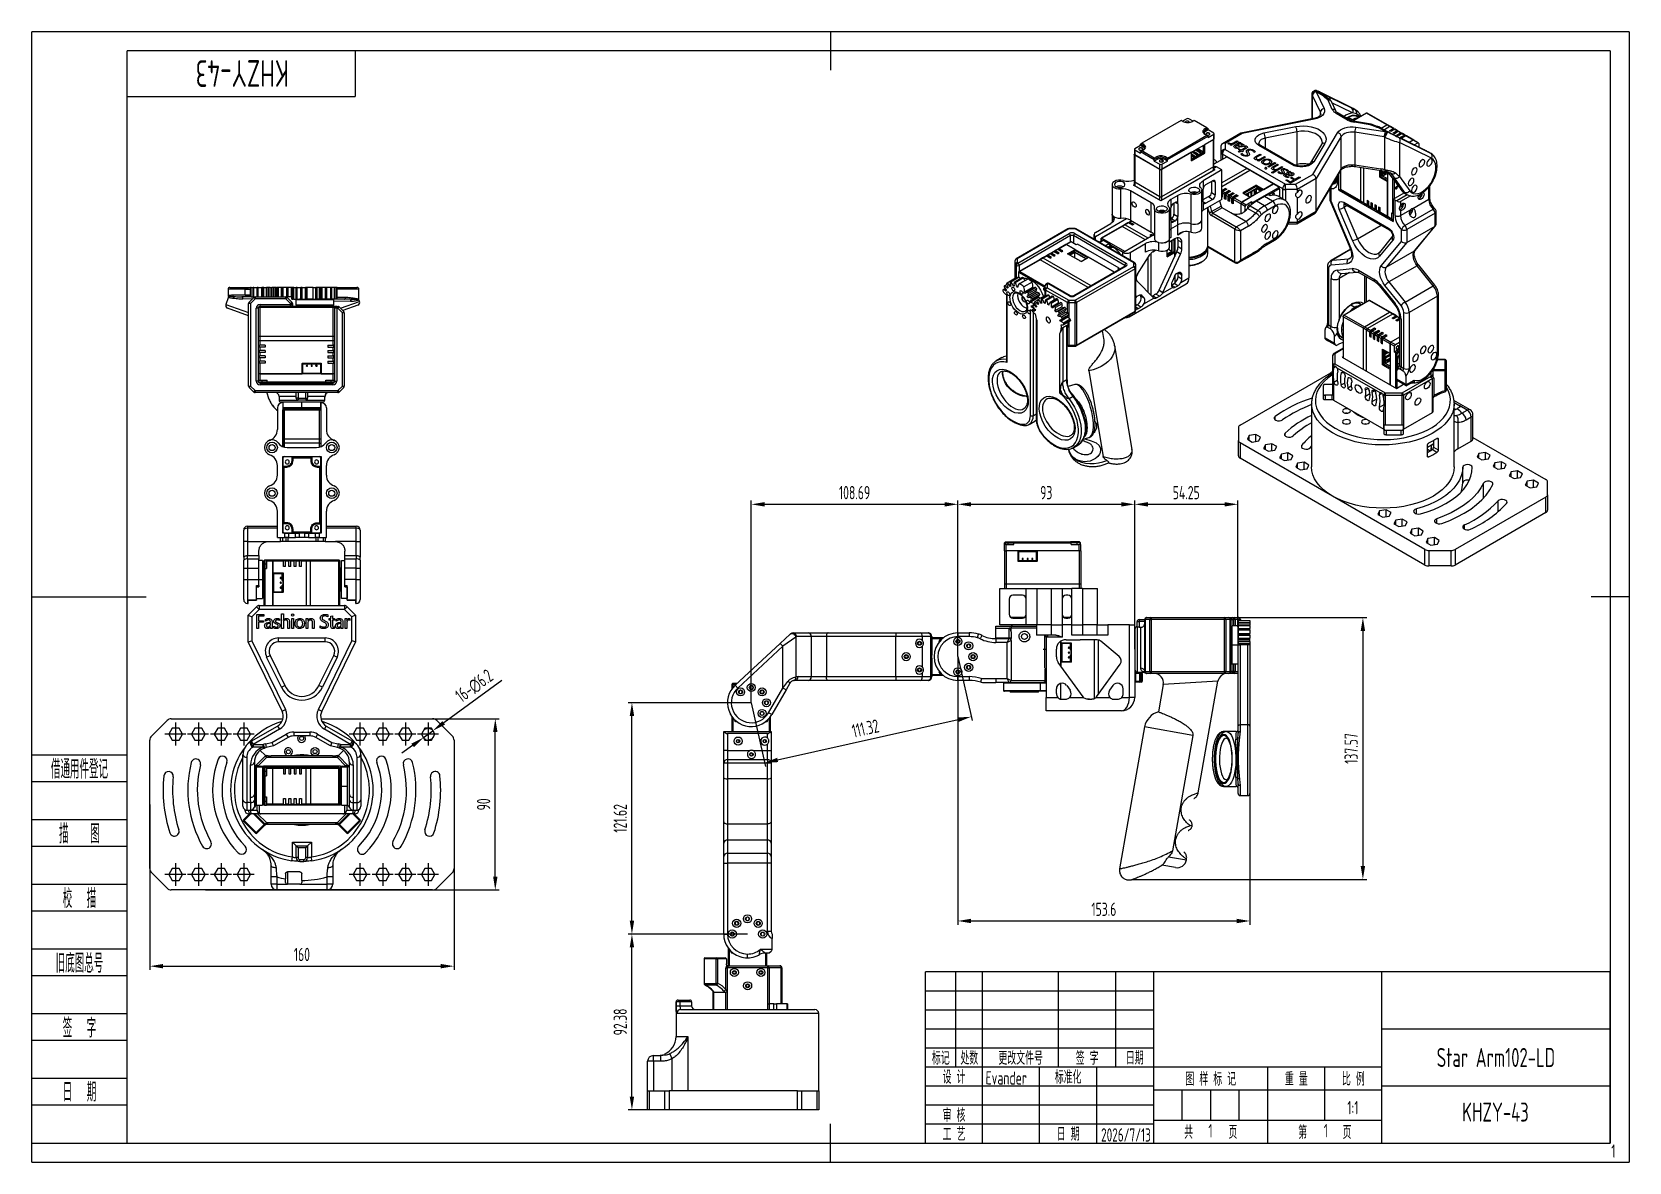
# Model space of a CAD drawing. Header units: millimetres. Extents: x 93 to 933, y 68 to 662.
import ezdxf
from ezdxf.enums import TextEntityAlignment as Align

# ---------------------------------------------------------------- set-up
doc = ezdxf.new("R2010")
doc.units = ezdxf.units.MM
doc.header["$PDSIZE"] = -1
doc.linetypes.add('ACISOTGL', pattern=[3, 2, -1])
doc.linetypes.add('CENTER2', pattern=[28.575, 19.05, -3.175, 3.175, -3.175])
for name, color, linetype in [('1轮廓实线层', 7, 'Continuous'), ('2细线层', 4, 'Continuous'), ('3中心线层', 1, 'CENTER2'), ('6文字层', 3, 'Continuous'), ('7标注层', 4, 'Continuous'), ('图框层', 7, 'Continuous')]:
    doc.layers.add(name, color=color, linetype=linetype)
doc.styles.add('PC_TEXTSTYLE', font='ISOCP.SHX', dxfattribs={"width": 0.707, "bigfont": 'GBCBIG.SHX'})
doc.dimstyles.new('GB_DIAMETER', dxfattribs={"dimtxt": 3.5, "dimasz": 3.5, "dimexe": 1, "dimexo": 0, "dimgap": 1.5, "dimtad": 1, "dimjust": 4, "dimdsep": 46, "dimtxsty": 'PC_TEXTSTYLE', "dimcen": 0, "dimclrd": 256, "dimclrt": 3, "dimadec": 0, "dimazin": 2, "dimtp": 0.1, "dimtm": 0.1, "dimtfac": 0.71, "dimtdec": 3, "dimtmove": 0, "dimatfit": 2, "dimfxl": 1, "dimtfill": 1, "dimarcsym": 0})
doc.dimstyles.new('GB_LINEAR', dxfattribs={"dimtxt": 3.5, "dimasz": 3.5, "dimexe": 1, "dimexo": 0, "dimgap": 1.5, "dimtad": 1, "dimdsep": 46, "dimtxsty": 'PC_TEXTSTYLE', "dimcen": 0, "dimclrd": 256, "dimclrt": 3, "dimadec": 0, "dimazin": 2, "dimtp": 0.1, "dimtm": 0.1, "dimtfac": 0.71, "dimtdec": 3, "dimtmove": 0, "dimatfit": 3, "dimfxl": 1, "dimtfill": 1, "dimarcsym": 0})

# ---------------------------------------------------------------- blocks, each defined once
blk = doc.blocks.new('ZwmFrameMain_附加栏')
at = {"layer": '2细线层'}
for p, q in [((-25, 102), (0, 102)), ((-25, 95), (0, 95)), ((-25, 85), (0, 85)), ((-25, 78), (0, 78)), ((-25, 68), (0, 68)), ((-25, 61), (0, 61)), ((-25, 51), (0, 51)), ((-25, 44), (0, 44)), ((-25, 34), (0, 34)), ((-25, 27), (0, 27)), ((-25, 17), (0, 17)), ((-25, 10), (0, 10)), ((-25, 0), (0, 0))]:
    blk.add_line(p, q, dxfattribs=at)
at = {"layer": '6文字层', "color": 3, "style": 'PC_TEXTSTYLE'}
for s, width, p in [('借通用件登记', 0.667, (-12.5, 98.5)), ('描   图', 0.6667, (-12.5, 81.5)), ('校  描', 0.667, (-12.5, 64.5)), ('旧底图总号', 0.667, (-12.5, 47.5)), ('签  字', 0.667, (-12.5, 30.5)), ('日  期', 0.667, (-12.49, 13.6))]:
    blk.add_text(s, height=5, dxfattribs=dict(at, width=width)).set_placement(p, align=Align.MIDDLE)
at = {"layer": '6文字层', "style": 'PC_TEXTSTYLE'}
for tag, width, p, p2 in [('借通用件登记', 0.671328, (-23.44, 86.36), (-1.25, 86.36)), ('描图', 2.120922, (-23.44, 69.36), (-1.25, 69.36)), ('校图', 2.149976, (-23.75, 52.06), (-1.25, 52.06)), ('旧底图总号', 0.761452, (-22.84, 35.67), (-1.86, 35.67)), ('签字', 2.026939, (-23.14, 18.37), (-1.56, 18.37)), ('日期', 1.89999, (-22.84, 1.37), (-2.17, 1.37))]:
    blk.add_attdef(tag, text='', height=5, dxfattribs=dict(at, width=width)).set_placement(p, p2, align=Align.FIT)
blk = doc.blocks.new('ZwmFrameMain_图样代号')
at = {"layer": '2细线层', "linetype": 'Continuous'}
for p in [(60, 0), (0, -12)]:
    blk.add_line(p, (60, -12), dxfattribs=at)
at = {"layer": '6文字层', "style": 'PC_TEXTSTYLE', "width": 2.827942}
blk.add_attdef('图样代号', text='', height=7, rotation=180, dxfattribs=at).set_placement((58.24, -2.4), (2.35, -2.4), align=Align.FIT)
blk = doc.blocks.new('ZwmFrameMain_A3^_^无分区图框^_^landscape')
at = {"layer": '1轮廓实线层'}
for p, q in [((185, 292), (185, 282)), ((0, 0), (0, 287)), ((390, 287), (0, 287)), ((390, 287), (390, 0)), ((-25, 143.5), (5, 143.5)), ((395, 143.5), (385, 143.5)), ((185, -5), (185, 5)), ((0, 0), (390, 0))]:
    blk.add_line(p, q, dxfattribs=at)
at = {"layer": '2细线层'}
for p, q in [((-25, -5), (-25, 292)), ((395, 292), (-25, 292)), ((395, 292), (395, -5)), ((-25, -5), (395, -5))]:
    blk.add_line(p, q, dxfattribs=at)
blk = doc.blocks.new('ZwmFrameMain_标题栏1')
at = {"layer": '1轮廓实线层'}
for p, q in [((-180, 0), (-180, 45)), ((0, 45), (-180, 45)), ((-172, 20), (-172, 45)), ((-165, 20), (-165, 45)), ((-145, 20), (-145, 45)), ((-130, 20), (-130, 45)), ((-120, 0), (-120, 45)), ((0, 0), (0, 45)), ((-60, 30), (0, 30)), ((-180, 20), (-60, 20)), ((-165, 0), (-165, 20)), ((-150, 0), (-150, 20)), ((-135, 0), (-135, 20)), ((-60, 15), (0, 15)), ((-180, 0), (0, 0))]:
    blk.add_line(p, q, dxfattribs=at)
at = {"layer": '1轮廓实线层', "color": 7}
for p, q in [((-60, 0), (-60, 45)), ((-180, 25), (-120, 25))]:
    blk.add_line(p, q, dxfattribs=at)
at = {"layer": '2细线层'}
for p, q in [((-180, 40), (-120, 40)), ((-180, 35), (-120, 35)), ((-180, 30), (-120, 30)), ((-90, 0), (-90, 20)), ((-75, 6), (-75, 20)), ((-180, 15), (-120, 15)), ((-120, 14), (-60, 14)), ((-112.5, 6), (-112.5, 14)), ((-105, 6), (-105, 14)), ((-97.5, 6), (-97.5, 14)), ((-180, 10), (-120, 10)), ((-180, 5), (-120, 5)), ((-120, 6), (-60, 6))]:
    blk.add_line(p, q, dxfattribs=at)
at = {"layer": '6文字层', "style": 'PC_TEXTSTYLE', "width": 0.667}
for s, p in [('标记', (-176, 22.5)), ('处数', (-168.5, 22.5)), (' 更改文件号 ', (-155, 22.5)), (' 签 字 ', (-137.5, 22.5)), (' 日期 ', (-125, 22.5)), (' 设 计 ', (-172.5, 17.51)), (' 标准化 ', (-142.5, 17.51)), (' 图 样 标 记 ', (-105, 17)), (' 重 量 ', (-82.5, 17)), (' 比 例 ', (-67.5, 17)), (' 审 核 ', (-172.5, 7.5)), (' 工 艺 ', (-172.5, 2.5)), (' 日 期 ', (-142.5, 2.5)), ('共       页', (-105, 3)), ('第       页', (-75, 3))]:
    blk.add_text(s, height=3.5, dxfattribs=at).set_placement(p, align=Align.MIDDLE)
at = {"layer": '6文字层', "style": 'PC_TEXTSTYLE', "flags": 8}
for tag, height, width, p, p2 in [('企业名称', 5, 3.445461, (-54.29, 34.82), (-5.27, 34.82)), ('产品名称或材料标记', 7, 1.034456, (-113.46, 28.64), (-66.42, 28.64)), ('图样名称', 5, 3.480264, (-54.79, 19.98), (-5.27, 19.98)), ('标准化', 3.5, 1.756036, (-133.83, 15.37), (-120.75, 15.37)), ('审核', 3.5, 2.723972, (-163.99, 5.37), (-150.63, 5.37)), ('重量', 3.5, 2.448074, (-88.46, 7.54), (-76.55, 7.54)), ('比例', 3.5, 2.367734, (-73.35, 7.54), (-61.93, 7.54)), ('图样代号', 5, 3.489916, (-54.79, 5.63), (-5.52, 5.63)), ('工艺', 3.5, 2.851598, (-164.21, 0.37), (-150.89, 0.37)), ('共几页', 3.5, 0.953151, (-108.58, 1.48), (-101.56, 1.48)), ('日期', 3.5, 2.733185, (-133.83, 0.37), (-120.75, 0.37))]:
    blk.add_attdef(tag, text='', height=height, dxfattribs=dict(at, width=width)).set_placement(p, p2, align=Align.FIT)
at = {"layer": '6文字层', "style": 'PC_TEXTSTYLE', "width": 9.901758, "flags": 8}
blk.add_attdef('设计', text='', height=3.5, rotation=359.5768, dxfattribs=at).set_placement((-164.23, 15.37), (-150.37, 15.27), align=Align.FIT)
at = {"layer": '6文字层', "color": 3, "style": 'PC_TEXTSTYLE', "width": 0.96618, "flags": 8}
blk.add_attdef('第几页', text='', height=3.5, dxfattribs=at).set_placement((-78.29, 1.5), (-71.16, 1.5), align=Align.FIT)
at = {"layer": '6文字层', "color": 0, "style": 'PC_TEXTSTYLE', "width": 0.715273, "flags": 8}
blk.add_attdef('图纸张数', text='', height=3.5, dxfattribs=at).set_placement((-2.66, -3.87), (4.46, -3.87), align=Align.FIT)
blk = doc.blocks.new('*D8')
at = {"layer": '7标注层', "color": 0, "lineweight": -2}
for p, q in [((468.96, 187.99), (406.19, 187.99)), ((472.97, 95.61), (406.19, 95.61))]:
    blk.add_line(p, q, dxfattribs=at)
at = {"layer": '7标注层', "lineweight": -2}
blk.add_line((408.19, 102.61), (408.19, 180.99), dxfattribs=at)
at = {"layer": '7标注层'}
for points in [[(409.36, 180.99), (407.03, 180.99), (408.19, 187.99)], [(407.03, 102.61), (409.36, 102.61), (408.19, 95.61)]]:
    blk.add_solid(points, dxfattribs=at)
at = {"layer": 'Defpoints', "color": 0}
for p in [(408.19, 187.99), (468.96, 187.99), (472.97, 95.61)]:
    blk.add_point(p, dxfattribs=at)
at = {"layer": '7标注层', "color": 3, "insert": (402.04, 141.8), "char_height": 7, "attachment_point": 5, "rotation": 90, "style": 'PC_TEXTSTYLE', "bg_fill": 3, "box_fill_scale": 1.1, "bg_fill_color": 257, "bg_fill_transparency": 0}
blk.add_mtext('92.38', dxfattribs=at)
blk = doc.blocks.new('*D9')
at = {"layer": '7标注层', "color": 0, "lineweight": -2}
for p, q in [((470.96, 309.6), (406.19, 309.6)), ((468.96, 187.99), (406.19, 187.99))]:
    blk.add_line(p, q, dxfattribs=at)
at = {"layer": '7标注层', "lineweight": -2}
blk.add_line((408.19, 194.99), (408.19, 302.6), dxfattribs=at)
at = {"layer": '7标注层'}
for points in [[(409.36, 302.6), (407.03, 302.6), (408.19, 309.6)], [(407.03, 194.99), (409.36, 194.99), (408.19, 187.99)]]:
    blk.add_solid(points, dxfattribs=at)
at = {"layer": 'Defpoints', "color": 0}
for p in [(408.19, 309.6), (470.96, 309.6), (468.96, 187.99)]:
    blk.add_point(p, dxfattribs=at)
at = {"layer": '7标注层', "color": 3, "insert": (402.04, 248.79), "char_height": 7, "attachment_point": 5, "rotation": 90, "style": 'PC_TEXTSTYLE', "bg_fill": 3, "box_fill_scale": 1.1, "bg_fill_color": 257, "bg_fill_transparency": 0}
blk.add_mtext('121.62', dxfattribs=at)
blk = doc.blocks.new('*D10')
at = {"layer": '7标注层', "color": 0, "lineweight": -2}
for p, q in [((470.95, 309.6), (470.95, 415.88)), ((579.61, 333.82), (579.61, 415.88))]:
    blk.add_line(p, q, dxfattribs=at)
at = {"layer": '7标注层', "lineweight": -2}
blk.add_line((477.95, 413.88), (572.61, 413.88), dxfattribs=at)
at = {"layer": '7标注层'}
for points in [[(477.95, 415.04), (477.95, 412.71), (470.95, 413.88)], [(572.61, 412.71), (572.61, 415.04), (579.61, 413.88)]]:
    blk.add_solid(points, dxfattribs=at)
at = {"layer": 'Defpoints', "color": 0}
for p in [(579.61, 413.88), (579.61, 333.82), (470.95, 309.6)]:
    blk.add_point(p, dxfattribs=at)
at = {"layer": '7标注层', "color": 3, "insert": (525.28, 420.03), "char_height": 7, "attachment_point": 5, "style": 'PC_TEXTSTYLE', "bg_fill": 3, "box_fill_scale": 1.1, "bg_fill_color": 257, "bg_fill_transparency": 0}
blk.add_mtext('108.69', dxfattribs=at)
blk = doc.blocks.new('*D11')
at = {"layer": '7标注层', "color": 0, "lineweight": -2}
for p, q in [((579.61, 333.82), (579.61, 415.88)), ((672.61, 349.65), (672.61, 415.88))]:
    blk.add_line(p, q, dxfattribs=at)
at = {"layer": '7标注层', "lineweight": -2}
blk.add_line((586.61, 413.88), (665.61, 413.88), dxfattribs=at)
at = {"layer": '7标注层'}
for points in [[(586.61, 415.04), (586.61, 412.71), (579.61, 413.88)], [(665.61, 412.71), (665.61, 415.04), (672.61, 413.88)]]:
    blk.add_solid(points, dxfattribs=at)
at = {"layer": 'Defpoints', "color": 0}
for p in [(672.61, 413.88), (672.61, 349.65), (579.61, 333.82)]:
    blk.add_point(p, dxfattribs=at)
at = {"layer": '7标注层', "color": 3, "insert": (626.11, 420.03), "char_height": 7, "attachment_point": 5, "style": 'PC_TEXTSTYLE', "bg_fill": 3, "box_fill_scale": 1.1, "bg_fill_color": 257, "bg_fill_transparency": 0}
blk.add_mtext('93', dxfattribs=at)
blk = doc.blocks.new('*D12')
at = {"layer": '7标注层', "color": 0, "lineweight": -2}
for p, q in [((672.61, 350.59), (672.61, 415.88)), ((726.86, 349.46), (726.86, 415.88))]:
    blk.add_line(p, q, dxfattribs=at)
at = {"layer": '7标注层', "lineweight": -2}
blk.add_line((679.61, 413.88), (719.86, 413.88), dxfattribs=at)
at = {"layer": '7标注层'}
for points in [[(679.61, 415.04), (679.61, 412.71), (672.61, 413.88)], [(719.86, 412.71), (719.86, 415.04), (726.86, 413.88)]]:
    blk.add_solid(points, dxfattribs=at)
at = {"layer": 'Defpoints', "color": 0}
for p in [(726.86, 413.88), (672.61, 350.59), (726.86, 349.46)]:
    blk.add_point(p, dxfattribs=at)
at = {"layer": '7标注层', "color": 3, "insert": (699.74, 420.03), "char_height": 7, "attachment_point": 5, "style": 'PC_TEXTSTYLE', "bg_fill": 3, "box_fill_scale": 1.1, "bg_fill_color": 257, "bg_fill_transparency": 0}
blk.add_mtext('54.25', dxfattribs=at)
blk = doc.blocks.new('*D13')
at = {"layer": '7标注层', "color": 0, "lineweight": -2}
for p, q in [((579.61, 333.82), (579.61, 192.87)), ((733.21, 333.82), (733.21, 192.87))]:
    blk.add_line(p, q, dxfattribs=at)
at = {"layer": '7标注层', "lineweight": -2}
blk.add_line((586.61, 194.87), (726.21, 194.87), dxfattribs=at)
at = {"layer": '7标注层'}
for points in [[(586.61, 196.04), (586.61, 193.7), (579.61, 194.87)], [(726.21, 193.7), (726.21, 196.04), (733.21, 194.87)]]:
    blk.add_solid(points, dxfattribs=at)
at = {"layer": 'Defpoints', "color": 0}
for p in [(579.61, 333.82), (733.21, 333.82), (733.21, 194.87)]:
    blk.add_point(p, dxfattribs=at)
at = {"layer": '7标注层', "color": 3, "insert": (656.41, 201.02), "char_height": 7, "attachment_point": 5, "style": 'PC_TEXTSTYLE', "bg_fill": 3, "box_fill_scale": 1.1, "bg_fill_color": 257, "bg_fill_transparency": 0}
blk.add_mtext('153.6', dxfattribs=at)
blk = doc.blocks.new('*D14')
at = {"layer": '7标注层', "color": 0, "lineweight": -2}
for p, q in [((579.61, 333.82), (587.09, 300.27)), ((470.95, 309.6), (478.43, 276.05))]:
    blk.add_line(p, q, dxfattribs=at)
at = {"layer": '7标注层', "lineweight": -2}
blk.add_line((484.83, 279.52), (579.82, 300.7), dxfattribs=at)
at = {"layer": '7标注层'}
for points in [[(580.08, 299.56), (579.57, 301.84), (586.66, 302.22)], [(484.58, 280.66), (485.08, 278.38), (478, 278)]]:
    blk.add_solid(points, dxfattribs=at)
at = {"layer": 'Defpoints', "color": 0}
for p in [(579.61, 333.82), (470.95, 309.6), (586.66, 302.22)]:
    blk.add_point(p, dxfattribs=at)
at = {"layer": '7标注层', "color": 3, "insert": (530.99, 296.11), "char_height": 7, "attachment_point": 5, "rotation": 12.56562, "style": 'PC_TEXTSTYLE', "bg_fill": 3, "box_fill_scale": 1.1, "bg_fill_color": 257, "bg_fill_transparency": 0}
blk.add_mtext('111.32', dxfattribs=at)
blk = doc.blocks.new('*D15')
at = {"layer": '7标注层', "color": 0, "lineweight": -2}
for p, q in [((154.62, 256.17), (154.62, 169.11)), ((314.62, 256.17), (314.62, 169.11))]:
    blk.add_line(p, q, dxfattribs=at)
at = {"layer": '7标注层', "lineweight": -2}
blk.add_line((161.62, 171.11), (307.62, 171.11), dxfattribs=at)
at = {"layer": '7标注层'}
for points in [[(161.62, 172.28), (161.62, 169.95), (154.62, 171.11)], [(307.62, 169.95), (307.62, 172.28), (314.62, 171.11)]]:
    blk.add_solid(points, dxfattribs=at)
at = {"layer": 'Defpoints', "color": 0}
for p in [(154.62, 256.17), (314.62, 256.17), (314.62, 171.11)]:
    blk.add_point(p, dxfattribs=at)
at = {"layer": '7标注层', "color": 3, "insert": (234.62, 177.27), "char_height": 7, "attachment_point": 5, "style": 'PC_TEXTSTYLE', "bg_fill": 3, "box_fill_scale": 1.1, "bg_fill_color": 257, "bg_fill_transparency": 0}
blk.add_mtext('160', dxfattribs=at)
blk = doc.blocks.new('*D16')
at = {"layer": '7标注层', "color": 0, "lineweight": -2}
for p, q in [((274, 301.17), (338.33, 301.17)), ((183.97, 211.17), (338.33, 211.17))]:
    blk.add_line(p, q, dxfattribs=at)
at = {"layer": '7标注层', "lineweight": -2}
blk.add_line((336.33, 218.17), (336.33, 294.17), dxfattribs=at)
at = {"layer": '7标注层'}
for points in [[(337.5, 294.17), (335.17, 294.17), (336.33, 301.17)], [(335.17, 218.17), (337.5, 218.17), (336.33, 211.17)]]:
    blk.add_solid(points, dxfattribs=at)
at = {"layer": 'Defpoints', "color": 0}
for p in [(274, 301.17), (336.33, 301.17), (183.97, 211.17)]:
    blk.add_point(p, dxfattribs=at)
at = {"layer": '7标注层', "color": 3, "insert": (330.18, 256.17), "char_height": 7, "attachment_point": 5, "rotation": 90, "style": 'PC_TEXTSTYLE', "bg_fill": 3, "box_fill_scale": 1.1, "bg_fill_color": 257, "bg_fill_transparency": 0}
blk.add_mtext('90', dxfattribs=at)
blk = doc.blocks.new('*D26')
at = {"layer": '7标注层', "lineweight": -2}
for p, q in [((339.75, 321.28), (309.2, 299.02)), ((298.53, 291.25), (303.54, 294.9)), ((292.87, 287.12), (287.22, 283))]:
    blk.add_line(p, q, dxfattribs=at)
at = {"layer": '7标注层'}
for points in [[(308.51, 299.96), (309.89, 298.08), (303.54, 294.9)], [(293.56, 286.18), (292.19, 288.07), (298.53, 291.25)]]:
    blk.add_solid(points, dxfattribs=at)
at = {"layer": 'Defpoints', "color": 0}
for p in [(303.54, 294.9), (298.53, 291.25)]:
    blk.add_point(p, dxfattribs=at)
at = {"layer": '7标注层', "color": 3, "insert": (325.3, 318.36), "char_height": 7, "attachment_point": 5, "rotation": 36.07918, "style": 'PC_TEXTSTYLE', "bg_fill": 3, "box_fill_scale": 1.1, "bg_fill_color": 257, "bg_fill_transparency": 0}
blk.add_mtext('16-∅6.2', dxfattribs=at)
blk = doc.blocks.new('*D28')
at = {"layer": '7标注层', "color": 0, "lineweight": -2}
for p, q in [((700.56, 354.31), (794.63, 354.31)), ((671.38, 216.75), (794.63, 216.75))]:
    blk.add_line(p, q, dxfattribs=at)
at = {"layer": '7标注层', "lineweight": -2}
blk.add_line((792.63, 347.31), (792.63, 223.75), dxfattribs=at)
at = {"layer": '7标注层'}
for points in [[(793.8, 347.31), (791.47, 347.31), (792.63, 354.31)], [(791.47, 223.75), (793.8, 223.75), (792.63, 216.75)]]:
    blk.add_solid(points, dxfattribs=at)
at = {"layer": 'Defpoints', "color": 0}
for p in [(700.56, 354.31), (671.38, 216.75), (792.63, 216.75)]:
    blk.add_point(p, dxfattribs=at)
at = {"layer": '7标注层', "color": 3, "insert": (786.48, 285.53), "char_height": 7, "attachment_point": 5, "rotation": 90, "style": 'PC_TEXTSTYLE', "bg_fill": 3, "box_fill_scale": 1.1, "bg_fill_color": 257, "bg_fill_transparency": 0}
blk.add_mtext('137.57', dxfattribs=at)

msp = doc.modelspace()

# ---------------------------------------------------------------- linework, layer by layer
at = {"color": 7, "linetype": 'Continuous', "lineweight": 25}
for p, q in [((768.077, 630.743), (772.199, 621.862)), ((771.805, 628.591), (768.077, 630.743)), ((768.931, 630.937), (769.039, 630.863)), ((769.039, 630.863), (772.767, 628.71)), ((787.183, 622.1), (770.408, 630.387)), ((770.484, 630.346), (770.408, 630.387)), ((787.258, 622.059), (770.484, 630.346)), ((765.765, 629.359), (765.765, 616.445)), ((766.145, 628.812), (766.037, 628.886)), ((770.267, 619.93), (766.145, 628.812)), ((774.304, 626.249), (772.42, 627.95)), ((772.864, 628.655), (772.767, 628.71)), ((775.777, 625.981), (773.76, 627.801)), ((776.54, 621.431), (774.304, 626.249)), ((774.735, 628.128), (786.728, 622.203)), ((778.355, 620.64), (776.043, 625.62)), ((787.258, 622.059), (787.183, 622.1)), ((788.723, 621.214), (787.258, 622.059)), ((787.496, 621.932), (787.258, 622.059)), ((788.961, 621.086), (787.496, 621.932)), ((697.088, 615.591), (676.369, 603.631)), ((698.148, 614.979), (697.088, 615.591)), ((700.022, 616.55), (697.724, 615.224)), ((703.31, 615.224), (701.012, 616.55)), ((703.947, 615.591), (702.886, 614.979)), ((710.523, 611.795), (703.947, 615.591)), ((766.685, 616.628), (728.488, 609.04)), ((767.075, 616.299), (729.14, 608.763)), ((784.62, 615.892), (778.611, 619.36)), ((785.62, 615.991), (779.611, 619.459)), ((784.296, 616.754), (784.886, 617.127)), ((787.007, 615.902), (784.886, 617.127)), ((787.007, 615.902), (786.558, 615.624)), ((794.541, 619.455), (787.355, 615.307)), ((796.552, 613.405), (788.206, 614.696)), ((797.035, 613.721), (788.512, 615.04)), ((788.723, 621.214), (788.961, 621.086)), ((790.663, 617.217), (789.923, 617.644)), ((805.147, 613.332), (794.541, 619.455)), ((805.497, 613.367), (794.891, 619.49)), ((799.499, 612.317), (796.552, 613.405)), ((800.192, 612.561), (797.077, 613.71)), ((802.291, 611.684), (805.147, 613.332)), ((806.773, 612.393), (805.147, 613.332)), ((807.123, 612.428), (805.497, 613.367)), ((714.164, 605.692), (686.87, 589.935)), ((689.804, 595.875), (710.523, 607.835)), ((689.804, 595.058), (711.23, 607.427)), ((710.523, 611.795), (709.462, 611.183)), ((709.816, 610.57), (709.462, 611.183)), ((709.462, 608.448), (710.523, 607.835)), ((714.051, 605.626), (709.594, 603.053)), ((711.23, 611.387), (709.816, 610.57)), ((711.23, 610.652), (709.816, 609.835)), ((709.816, 610.57), (709.816, 609.835)), ((710.523, 611.795), (711.23, 611.387)), ((711.23, 607.427), (710.523, 607.835)), ((711.23, 610.652), (711.23, 611.387)), ((714.164, 608.958), (711.23, 610.652)), ((711.23, 606.692), (714.164, 608.386)), ((711.23, 606.692), (711.23, 607.427)), ((711.858, 608.942), (711.858, 608.86)), ((714.051, 591.337), (714.051, 605.626)), ((714.164, 605.692), (714.164, 608.386)), ((714.256, 591.623), (714.256, 605.757)), ((714.369, 605.977), (714.369, 608.672)), ((728.371, 608.995), (718.738, 603.435)), ((729.14, 608.763), (720.152, 603.575)), ((724.54, 603.932), (726.401, 605.006)), ((726.401, 605.006), (727.03, 604.643)), ((740.626, 609.098), (757.343, 612.419)), ((757.994, 609.694), (741.276, 606.373)), ((757.994, 592.546), (757.994, 609.694)), ((766.263, 587.332), (779.317, 609.232)), ((781.209, 607.223), (768.003, 585.071)), ((781.209, 590.076), (781.209, 607.223)), ((803.82, 607.062), (788.435, 609.442)), ((788.435, 609.442), (788.435, 592.294)), ((788.953, 612.19), (804.338, 609.81)), ((804.338, 609.81), (800.609, 611.963)), ((801.571, 612.082), (805.3, 609.93)), ((804.221, 606.843), (803.82, 607.062)), ((806.773, 612.393), (803.961, 610.77)), ((804.221, 589.742), (804.221, 606.843)), ((805.3, 609.93), (805.701, 609.71)), ((806.561, 610.23), (808.541, 611.373)), ((807.268, 609.822), (806.561, 610.23)), ((806.738, 610.128), (808.789, 611.312)), ((808.541, 611.373), (806.773, 612.393)), ((808.891, 611.408), (807.123, 612.428)), ((809.248, 610.965), (807.268, 609.822)), ((808.541, 609.087), (810.521, 610.23)), ((809.248, 608.679), (808.541, 609.087)), ((808.718, 608.985), (810.769, 610.169)), ((809.361, 611.015), (808.839, 611.317)), ((810.521, 610.23), (809.248, 610.965)), ((811.228, 609.822), (809.248, 608.679)), ((810.871, 610.265), (809.598, 610.999)), ((810.521, 607.944), (812.501, 609.087)), ((811.228, 607.536), (810.521, 607.944)), ((810.698, 607.842), (812.749, 609.026)), ((811.341, 609.872), (810.819, 610.174)), ((812.501, 609.087), (811.228, 609.822)), ((813.208, 608.679), (811.228, 607.536)), ((811.496, 606.671), (828.271, 598.383)), ((812.851, 609.122), (811.578, 609.856)), ((812.501, 606.801), (814.481, 607.944)), ((813.208, 606.393), (812.501, 606.801)), ((812.678, 606.699), (814.728, 607.883)), ((813.321, 608.729), (812.799, 609.031)), ((824.836, 600.201), (812.843, 606.126)), ((812.919, 606.085), (812.843, 606.126)), ((824.912, 600.16), (812.919, 606.085)), ((814.481, 607.944), (813.208, 608.679)), ((815.188, 607.536), (813.208, 606.393)), ((814.831, 607.979), (813.558, 608.713)), ((815.301, 607.586), (814.778, 607.888)), ((819.148, 605.25), (815.188, 607.536)), ((819.498, 605.284), (815.538, 607.57)), ((819.148, 605.25), (817.058, 604.044)), ((821.481, 603.903), (819.148, 605.25)), ((821.831, 603.937), (819.498, 605.284)), ((672.41, 597.748), (672.41, 583.459)), ((672.523, 600.508), (672.523, 597.813)), ((685.767, 589.87), (672.615, 597.462)), ((672.615, 597.462), (672.615, 583.173)), ((675.662, 602.488), (672.728, 600.794)), ((672.728, 600.222), (672.728, 597.528)), ((672.728, 600.222), (675.662, 598.528)), ((685.88, 589.935), (672.728, 597.528)), ((675.662, 603.223), (676.369, 603.631)), ((677.077, 602.406), (675.662, 603.223)), ((675.662, 602.488), (675.662, 603.223)), ((677.077, 601.671), (675.662, 602.488)), ((676.369, 599.671), (675.662, 599.263)), ((675.662, 599.263), (682.946, 595.058)), ((675.662, 598.528), (675.662, 599.263)), ((677.43, 603.018), (676.369, 603.631)), ((676.369, 599.671), (677.43, 600.284)), ((682.946, 595.875), (676.369, 599.671)), ((676.519, 601.095), (676.519, 601.014)), ((677.077, 602.406), (677.43, 603.018)), ((677.077, 601.671), (677.077, 602.406)), ((684.006, 596.487), (682.946, 595.875)), ((684.36, 595.875), (684.006, 596.487)), ((702.523, 598.971), (686.757, 589.87)), ((688.39, 595.875), (688.744, 596.487)), ((689.804, 595.875), (688.744, 596.487)), ((702.523, 594.399), (702.523, 598.971)), ((708.986, 598.955), (702.523, 595.224)), ((702.523, 595.061), (709.021, 598.812)), ((702.523, 594.399), (709.594, 598.481)), ((702.523, 597.945), (704.596, 596.748)), ((703.855, 597.128), (702.523, 597.897)), ((702.523, 597.204), (703.555, 596.609)), ((702.523, 595.551), (704.596, 596.748)), ((702.788, 599.124), (705.351, 597.646)), ((705.651, 598.166), (703.388, 599.471)), ((703.412, 599.485), (706.375, 597.774)), ((704.708, 596.322), (704.567, 596.404)), ((704.584, 600.161), (707.146, 598.683)), ((706.375, 597.611), (704.596, 596.584)), ((704.596, 596.584), (704.596, 596.748)), ((707.446, 599.203), (705.184, 600.508)), ((705.711, 597.994), (706.375, 597.611)), ((705.882, 600.91), (708.844, 599.2)), ((706.375, 597.774), (708.844, 599.2)), ((706.375, 597.611), (706.375, 597.774)), ((708.844, 599.2), (708.844, 602.62)), ((708.986, 602.702), (708.986, 598.955)), ((709.021, 602.722), (709.021, 598.812)), ((709.021, 598.812), (709.594, 598.481)), ((709.594, 598.481), (709.594, 603.053)), ((720.877, 596.441), (714.256, 592.619)), ((718.152, 598.816), (718.152, 602.42)), ((718.152, 594.868), (718.152, 598.816)), ((750.447, 579.695), (718.738, 598)), ((720.152, 603.575), (720.152, 600.449)), ((720.152, 600.449), (751.861, 582.144)), ((721.569, 603.598), (722.199, 603.962)), ((722.749, 602.899), (723.472, 603.316)), ((723.379, 602.535), (722.749, 602.899)), ((727.03, 604.643), (723.379, 602.535)), ((723.472, 603.316), (723.461, 603.323)), ((724.772, 602.123), (724.772, 602.021)), ((725.493, 602.833), (727.829, 604.182)), ((725.691, 602.082), (725.691, 601.98)), ((727.305, 601.986), (726.145, 602.482)), ((726.968, 602.957), (726.636, 602.766)), ((726.636, 602.766), (727.538, 602.379)), ((727.578, 601.202), (726.948, 600.838)), ((726.992, 599.214), (728.062, 599.832)), ((727.824, 598.967), (726.992, 599.214)), ((727.244, 600.304), (727.811, 600.631)), ((728.062, 599.832), (727.244, 600.304)), ((727.811, 600.631), (728.629, 600.159)), ((728.692, 599.468), (727.824, 598.967)), ((727.829, 604.182), (728.459, 603.818)), ((728.459, 603.818), (727.829, 603.455)), ((727.829, 603.455), (727.845, 603.446)), ((728.374, 597.998), (729.129, 598.434)), ((728.629, 600.159), (730.561, 601.274)), ((729.258, 599.141), (728.692, 599.468)), ((729.142, 602.645), (729.142, 602.747)), ((731.336, 600.995), (729.258, 599.795)), ((729.258, 599.795), (729.825, 599.468)), ((729.825, 599.468), (729.258, 599.141)), ((730.087, 602.607), (730.087, 602.709)), ((730.25, 602.039), (730.816, 602.366)), ((731.402, 599.61), (731.402, 599.508)), ((731.913, 601.64), (731.913, 601.743)), ((732.005, 597.848), (732.005, 597.95)), ((732.314, 599.583), (732.314, 599.481)), ((732.928, 597.838), (732.928, 597.94)), ((736.022, 599.216), (735.267, 598.78)), ((736.3, 596.731), (738.518, 598.011)), ((739.148, 597.648), (737.107, 596.469)), ((755.273, 592.421), (737.954, 602.419)), ((738.518, 598.011), (739.148, 597.648)), ((738.8, 595.484), (740.847, 596.666)), ((756.273, 592.52), (738.954, 602.518)), ((740.847, 596.666), (741.477, 596.303)), ((770.877, 603.005), (765.124, 593.354)), ((772.595, 603.614), (766.842, 593.963)), ((811.949, 604.102), (811.949, 586.149)), ((828.723, 595.814), (811.949, 604.102)), ((819.573, 602.801), (821.481, 603.903)), ((821.976, 603.617), (821.976, 601.614)), ((824.912, 600.16), (824.836, 600.201)), ((826.987, 599.109), (826.73, 599.269)), ((826.806, 599.229), (828.271, 598.383)), ((827.044, 599.101), (826.806, 599.229)), ((828.509, 598.256), (827.044, 599.101)), ((828.271, 598.383), (828.509, 598.256)), ((682.946, 595.058), (682.946, 595.875)), ((684.36, 595.875), (682.946, 595.058)), ((684.36, 595.14), (682.946, 594.324)), ((682.946, 594.324), (682.946, 595.058)), ((682.946, 594.324), (685.88, 592.63)), ((684.36, 595.875), (684.36, 595.14)), ((685.767, 575.58), (685.767, 589.87)), ((685.88, 589.935), (685.88, 592.63)), ((714.755, 589.783), (686.329, 573.374)), ((714.051, 591.337), (686.757, 575.58)), ((686.757, 589.87), (686.757, 575.58)), ((686.757, 573.702), (714.051, 589.459)), ((686.87, 592.63), (689.804, 594.324)), ((686.87, 592.63), (686.87, 589.935)), ((686.979, 594.883), (686.979, 593.814)), ((687.392, 594.818), (687.392, 594.736)), ((687.399, 593.964), (687.399, 594.733)), ((688.39, 595.875), (688.39, 595.14)), ((689.804, 595.058), (688.39, 595.875)), ((689.804, 594.324), (688.39, 595.14)), ((689.804, 595.875), (689.804, 595.058)), ((689.804, 594.324), (689.804, 595.058)), ((718.432, 589.62), (708.641, 583.968)), ((714.051, 589.459), (714.051, 591.337)), ((714.326, 595.242), (714.256, 595.283)), ((714.256, 589.745), (714.256, 591.623)), ((714.676, 591.31), (714.256, 591.068)), ((714.256, 590.071), (714.755, 589.783)), ((714.256, 589.496), (714.256, 589.745)), ((718.432, 589.62), (715.675, 591.211)), ((731.588, 590.378), (718.432, 582.783)), ((718.432, 574.106), (718.432, 589.62)), ((718.432, 580.906), (733.214, 589.439)), ((747.851, 580.989), (721.334, 596.297)), ((735.476, 595.917), (735.476, 595.815)), ((736.457, 595.888), (736.457, 595.786)), ((737.196, 594.559), (737.856, 594.94)), ((737.826, 594.195), (737.196, 594.559)), ((741.477, 596.303), (737.826, 594.195)), ((737.856, 594.94), (737.844, 594.947)), ((739.376, 593.834), (739.376, 593.732)), ((740.244, 593.795), (740.244, 593.693)), ((742.572, 591.455), (746.223, 593.563)), ((743.202, 591.092), (742.572, 591.455)), ((746.853, 593.2), (743.202, 591.092)), ((743.831, 594.019), (743.831, 594.121)), ((744.568, 588.268), (746.986, 589.664)), ((745.197, 587.905), (744.568, 588.268)), ((744.594, 590.654), (744.594, 590.552)), ((744.704, 593.98), (744.704, 594.082)), ((750.611, 591.03), (745.197, 587.905)), ((745.418, 591.448), (747.652, 592.738)), ((745.587, 590.613), (745.587, 590.511)), ((748.282, 592.375), (746.218, 591.183)), ((746.223, 593.563), (746.853, 593.2)), ((746.986, 589.664), (746.974, 589.672)), ((747.652, 592.738), (748.282, 592.375)), ((747.885, 588.534), (748.515, 588.897)), ((747.947, 590.219), (749.981, 591.393)), ((749.798, 589.667), (749.798, 589.565)), ((749.981, 591.393), (750.611, 591.03)), ((750.692, 589.603), (750.692, 589.501)), ((751.293, 588.296), (751.293, 588.398)), ((751.825, 587.632), (754.161, 588.98)), ((753.425, 589.26), (752.732, 588.861)), ((754.161, 588.98), (754.791, 588.617)), ((754.791, 588.617), (754.161, 588.254)), ((754.161, 588.254), (754.177, 588.245)), ((767.844, 567.299), (781.035, 589.428)), ((768.003, 567.924), (781.209, 590.076)), ((780.893, 589.189), (780.893, 579.487)), ((788.435, 592.294), (801.991, 590.198)), ((788.647, 591.433), (802.202, 589.336)), ((791.5, 573.364), (791.5, 590.992)), ((793.126, 572.425), (793.126, 590.74)), ((801.541, 585.774), (801.541, 589.439)), ((802.114, 589.35), (802.114, 586.105)), ((802.885, 586.428), (802.885, 589.214)), ((803.168, 589.153), (803.168, 586.428)), ((805.045, 589.009), (803.57, 588.157)), ((803.87, 587.637), (805.464, 588.558)), ((805.501, 588.519), (805.501, 565.281)), ((660.748, 581.978), (660.748, 566.464)), ((665.314, 564.178), (665.314, 579.693)), ((672.046, 581.619), (672.41, 581.83)), ((686.329, 573.374), (672.046, 581.619)), ((672.41, 583.459), (672.41, 581.581)), ((672.41, 581.581), (672.41, 581.409)), ((685.767, 575.58), (672.615, 583.173)), ((672.615, 583.173), (672.615, 581.295)), ((685.767, 573.702), (672.615, 581.295)), ((708.641, 583.968), (708.641, 579.477)), ((710.056, 581.927), (713.591, 583.968)), ((713.025, 583.641), (713.025, 577.762)), ((715.005, 583.151), (715.005, 576.619)), ((720.309, 579.948), (718.432, 578.865)), ((718.432, 578.66), (720.309, 579.744)), ((720.309, 579.948), (721.016, 579.54)), ((720.309, 579.744), (720.309, 579.948)), ((720.309, 579.744), (720.839, 579.438)), ((745.588, 582.296), (728.936, 572.682)), ((736.504, 581.623), (729.433, 577.541)), ((736.504, 580.961), (730.007, 577.21)), ((730.885, 576.703), (736.61, 580.009)), ((736.751, 579.764), (734.282, 578.338)), ((734.593, 572.519), (748.403, 580.492)), ((736.504, 581.623), (740.464, 579.337)), ((736.504, 581.623), (736.504, 580.961)), ((736.504, 580.961), (739.89, 579.006)), ((739.118, 578.561), (736.61, 580.009)), ((738.977, 578.479), (736.751, 579.764)), ((736.751, 577.194), (736.751, 579.764)), ((740.464, 579.337), (745.588, 582.296)), ((743.071, 576.597), (748.757, 579.879)), ((751.104, 586.922), (751.104, 586.82)), ((751.861, 579.357), (751.861, 582.144)), ((751.861, 582.144), (757.276, 582.144)), ((752.023, 586.881), (752.023, 586.779)), ((752.128, 584.194), (752.695, 584.522)), ((754.646, 582.741), (752.128, 584.194)), ((753.637, 586.785), (752.476, 587.281)), ((752.695, 584.522), (754.583, 583.431)), ((753.3, 587.756), (752.968, 587.565)), ((752.968, 587.565), (753.87, 587.178)), ((753.91, 586.001), (753.28, 585.637)), ((754.583, 585.466), (755.15, 585.793)), ((756.346, 584.449), (754.583, 585.466)), ((754.583, 583.431), (756.346, 584.449)), ((759.808, 585.721), (754.646, 582.741)), ((755.15, 585.793), (756.912, 584.776)), ((755.474, 587.444), (755.474, 587.546)), ((756.419, 587.406), (756.419, 587.508)), ((756.912, 584.776), (759.178, 586.084)), ((757.276, 582.144), (766.263, 587.332)), ((768.003, 585.071), (758.104, 579.357)), ((759.178, 586.084), (759.808, 585.721)), ((768.003, 567.924), (768.003, 585.071)), ((775.181, 579.607), (775.181, 573.965)), ((775.767, 579.735), (775.767, 573.489)), ((778.483, 583.613), (777.089, 582.808)), ((778.504, 585.182), (778.504, 584.032)), ((780.009, 579.017), (780.009, 587.707)), ((802.114, 586.105), (801.541, 585.774)), ((801.541, 585.774), (805.501, 583.488)), ((805.501, 584.15), (802.114, 586.105)), ((805.501, 584.918), (802.885, 586.428)), ((805.501, 587.774), (803.168, 586.428)), ((803.168, 586.428), (805.501, 585.081)), ((805.501, 565.281), (805.501, 583.488)), ((808.471, 566.67), (808.471, 585.05)), ((809.178, 574.631), (809.178, 584.133)), ((814.604, 577.908), (809.31, 585.441)), ((810.321, 582.595), (811.452, 580.985)), ((810.733, 582.221), (811.864, 580.611)), ((811.949, 586.149), (817.243, 578.615)), ((827.83, 575.01), (827.83, 581.298)), ((681.295, 572.427), (670.405, 578.713)), ((670.405, 578.713), (670.405, 563.199)), ((681.295, 556.912), (681.295, 572.427)), ((685.767, 573.702), (685.767, 575.58)), ((686.757, 575.58), (686.757, 573.702)), ((695.243, 576.233), (691.671, 574.171)), ((691.671, 574.171), (691.671, 569.68)), ((693.085, 572.13), (693.829, 572.559)), ((693.263, 572.232), (693.263, 566.353)), ((695.243, 571.742), (695.243, 576.233)), ((695.243, 571.742), (695.243, 565.21)), ((702.147, 576.888), (702.147, 561.374)), ((707.922, 563.444), (707.922, 578.958)), ((708.641, 572.945), (708.641, 579.477)), ((708.641, 574.088), (712.621, 576.385)), ((708.641, 574.088), (712.621, 576.385)), ((718.432, 574.106), (708.641, 568.454)), ((708.641, 572.945), (708.641, 568.454)), ((713.591, 574.169), (710.056, 572.128)), ((713.591, 574.169), (711.611, 575.312)), ((713.025, 577.762), (715.005, 576.619)), ((717.274, 573.438), (718.027, 570.614)), ((718.541, 575.458), (718.432, 575.521)), ((718.541, 575.254), (718.432, 575.317)), ((719.814, 576.805), (718.541, 577.54)), ((718.541, 577.54), (718.541, 575.254)), ((721.016, 579.54), (719.036, 578.397)), ((719.036, 578.397), (720.309, 577.662)), ((719.814, 574.519), (719.814, 576.805)), ((719.991, 574.621), (719.814, 574.519)), ((720.521, 574.111), (719.814, 574.519)), ((719.991, 574.621), (719.991, 577.193)), ((720.521, 574.315), (719.991, 574.621)), ((720.062, 577.315), (722.289, 578.601)), ((722.289, 578.805), (720.309, 577.662)), ((720.521, 576.397), (720.521, 574.111)), ((721.794, 575.662), (720.521, 576.397)), ((722.996, 578.397), (721.016, 577.254)), ((721.016, 577.254), (722.289, 576.519)), ((721.794, 573.376), (721.794, 575.662)), ((721.971, 573.478), (721.794, 573.376)), ((722.501, 572.968), (721.794, 573.376)), ((721.971, 573.478), (721.971, 576.05)), ((722.501, 573.172), (721.971, 573.478)), ((722.042, 576.172), (724.269, 577.458)), ((722.289, 578.805), (722.996, 578.397)), ((722.289, 578.601), (722.289, 578.805)), ((722.289, 578.601), (722.819, 578.295)), ((724.269, 577.662), (722.289, 576.519)), ((722.501, 575.254), (722.501, 572.968)), ((723.774, 574.519), (722.501, 575.254)), ((724.976, 577.254), (722.996, 576.111)), ((722.996, 576.111), (724.269, 575.376)), ((723.774, 572.233), (723.774, 574.519)), ((723.951, 572.335), (723.774, 572.233)), ((724.481, 571.825), (723.774, 572.233)), ((723.951, 572.335), (723.951, 574.907)), ((724.481, 572.029), (723.951, 572.335)), ((724.021, 575.029), (726.249, 576.315)), ((724.269, 577.662), (724.976, 577.254)), ((724.269, 577.458), (724.269, 577.662)), ((724.269, 577.458), (724.799, 577.152)), ((726.249, 576.519), (724.269, 575.376)), ((728.441, 571.825), (724.481, 574.111)), ((724.481, 574.111), (724.481, 571.825)), ((726.956, 576.111), (724.976, 574.968)), ((724.976, 574.968), (728.936, 572.682)), ((726.249, 576.519), (726.956, 576.111)), ((726.249, 576.315), (726.249, 576.519)), ((726.249, 576.315), (726.779, 576.009)), ((728.441, 571.825), (728.441, 566.639)), ((730.774, 570.478), (728.441, 571.825)), ((728.936, 572.682), (733.393, 575.255)), ((728.936, 572.682), (731.269, 571.335)), ((729.433, 577.541), (733.393, 575.255)), ((732.504, 577.311), (731.167, 576.54)), ((731.269, 571.335), (733.956, 572.886)), ((731.862, 576.477), (731.862, 576.139)), ((732.362, 577.393), (734.14, 578.419)), ((732.362, 577.393), (732.504, 577.311)), ((732.462, 575.792), (732.462, 576.478)), ((732.504, 575.768), (732.504, 577.311)), ((733.658, 577.515), (733.659, 575.409)), ((734.593, 572.519), (733.956, 572.886)), ((733.956, 572.886), (733.956, 571.311)), ((734.14, 578.419), (734.282, 578.338)), ((734.14, 577.653), (734.14, 578.419)), ((734.259, 575.755), (734.258, 577.515)), ((734.282, 575.768), (734.282, 578.338)), ((735.127, 572.211), (734.593, 572.519)), ((734.593, 571.816), (734.593, 572.519)), ((735.454, 578.552), (735.455, 576.446)), ((736.055, 576.792), (736.054, 578.553)), ((740.921, 575.663), (736.679, 573.213)), ((740.921, 570.764), (736.679, 573.213)), ((745.164, 573.213), (740.921, 575.663)), ((740.921, 570.764), (745.164, 573.213)), ((743.934, 576.111), (743.085, 576.601)), ((744.126, 576.164), (743.412, 576.576)), ((745.023, 576.499), (745.045, 576.337)), ((751.413, 573.832), (748.019, 575.792)), ((748.912, 575.276), (748.912, 579.152)), ((758.104, 579.357), (751.861, 579.357)), ((758.104, 579.357), (758.104, 577.756)), ((758.104, 575.241), (758.104, 566.325)), ((775.206, 573.84), (785.933, 548.478)), ((775.767, 573.489), (786.361, 548.441)), ((780.009, 579.017), (780.893, 579.528)), ((780.009, 579.017), (808.647, 562.485)), ((780.893, 579.487), (791.5, 573.364)), ((781.038, 579.166), (791.645, 573.043)), ((782.607, 572.619), (806.05, 559.085)), ((783.021, 571.703), (806.464, 558.17)), ((791.5, 573.364), (793.126, 572.425)), ((791.645, 573.043), (793.271, 572.104)), ((793.126, 572.425), (794.894, 571.404)), ((793.271, 572.104), (795.039, 571.084)), ((794.894, 573.691), (795.601, 573.283)), ((794.894, 573.691), (794.894, 571.404)), ((795.071, 571.221), (795.071, 573.589)), ((795.601, 573.283), (795.601, 570.996)), ((796.874, 572.548), (797.581, 572.14)), ((796.874, 572.548), (796.874, 570.261)), ((797.051, 570.078), (797.051, 572.446)), ((797.581, 572.14), (797.581, 569.853)), ((798.854, 571.405), (799.561, 570.997)), ((798.854, 571.405), (798.854, 569.119)), ((799.031, 568.935), (799.031, 571.303)), ((808.647, 574.325), (814.312, 577.595)), ((808.647, 574.325), (808.647, 562.485)), ((809.567, 573.794), (808.647, 574.325)), ((809.567, 565.622), (809.567, 573.794)), ((810.463, 573.495), (815.929, 576.651)), ((817.656, 576.015), (812.395, 572.978)), ((812.395, 572.978), (812.395, 571.044)), ((813.14, 578.753), (814.604, 577.908)), ((813.986, 571.692), (813.897, 572.232)), ((814.545, 577.45), (816.01, 576.605)), ((814.545, 577.45), (814.644, 577.395)), ((818.909, 569.382), (827.244, 574.194)), ((668.354, 563.974), (652.02, 554.545)), ((660.748, 566.464), (660.748, 561.973)), ((670.907, 562.909), (669.772, 562.253)), ((670.405, 563.199), (681.295, 556.912)), ((682.951, 569.161), (682.951, 553.647)), ((690.951, 553.647), (690.951, 569.161)), ((691.671, 563.148), (691.671, 569.68)), ((691.671, 564.291), (692.859, 564.976)), ((691.671, 564.291), (692.859, 564.976)), ((691.671, 563.148), (691.671, 558.657)), ((693.829, 562.761), (691.849, 563.904)), ((693.263, 566.353), (695.243, 565.21)), ((695.243, 560.719), (695.243, 565.21)), ((707.922, 558.953), (707.922, 563.444)), ((711.124, 569.634), (711.124, 569.887)), ((711.124, 549.567), (711.124, 569.634)), ((711.706, 567.453), (711.124, 569.634)), ((725.365, 558.493), (713.035, 565.611)), ((713.077, 567.757), (718.027, 570.614)), ((718.692, 569.693), (713.742, 566.836)), ((713.742, 566.836), (726.072, 559.718)), ((723.244, 567.065), (718.692, 569.693)), ((731.022, 562.575), (723.244, 567.065)), ((730.774, 568.131), (730.774, 570.478)), ((736.25, 566.996), (732.008, 569.445)), ((733.287, 570.738), (733.287, 571.055)), ((733.295, 570.746), (737.538, 568.297)), ((746.578, 570.764), (742.336, 568.315)), ((757.861, 561.393), (767.494, 566.953)), ((758.104, 562.209), (768.003, 567.924)), ((758.104, 563.809), (758.104, 562.209)), ((787.201, 552.471), (780.231, 568.951)), ((782.833, 569.968), (789.803, 553.488)), ((795.092, 571.175), (795.614, 570.873)), ((795.601, 570.996), (796.874, 570.261)), ((795.746, 570.676), (797.019, 569.941)), ((797.071, 570.032), (797.594, 569.73)), ((797.581, 569.853), (798.854, 569.119)), ((797.726, 569.533), (798.999, 568.798)), ((799.051, 568.889), (799.574, 568.587)), ((799.561, 570.997), (799.561, 568.71)), ((799.561, 568.71), (800.834, 567.976)), ((799.706, 568.39), (800.979, 567.655)), ((800.834, 570.262), (801.541, 569.854)), ((800.834, 570.262), (800.834, 567.976)), ((801.011, 567.792), (801.011, 570.16)), ((801.031, 567.746), (801.554, 567.444)), ((801.541, 569.854), (801.541, 567.567)), ((801.541, 567.567), (805.501, 565.281)), ((801.686, 567.247), (805.646, 564.961)), ((805.501, 565.281), (807.834, 563.934)), ((805.646, 564.961), (807.979, 563.614)), ((808.471, 566.67), (807.834, 567.037)), ((807.834, 563.934), (807.834, 567.037)), ((808.647, 563.832), (808.329, 563.648)), ((808.647, 566.772), (808.471, 566.67)), ((808.647, 566.772), (808.471, 566.67)), ((812.395, 565.622), (817.76, 568.719)), ((812.395, 568.379), (812.395, 565.622)), ((814.769, 560.395), (829.618, 568.967)), ((830.568, 566.877), (815.718, 558.305)), ((818.936, 568.833), (818.864, 569.326)), ((830.568, 560.149), (830.568, 566.877)), ((831.153, 561.107), (831.153, 567.693)), ((637.439, 558.65), (610.235, 542.946)), ((637.939, 558.601), (610.735, 542.897)), ((611.15, 540.687), (638.232, 556.321)), ((638.939, 555.096), (611.857, 539.462)), ((641.353, 558.784), (637.939, 558.784)), ((641.353, 558.601), (637.939, 558.601)), ((667.435, 539.462), (640.353, 555.096)), ((641.06, 556.321), (668.142, 540.687)), ((672.092, 540.856), (641.353, 558.601)), ((672.592, 540.905), (641.853, 558.65)), ((651.2, 555.688), (651.2, 553.254)), ((652.02, 556.831), (660.029, 561.454)), ((652.02, 552.781), (652.02, 554.545)), ((665.671, 559.886), (655.064, 553.763)), ((666.021, 559.851), (655.414, 553.728)), ((667.297, 560.824), (665.671, 559.886)), ((667.647, 560.79), (666.021, 559.851)), ((677.9, 552.993), (666.021, 559.851)), ((666.304, 546.299), (682.637, 555.728)), ((669.065, 561.845), (667.297, 560.824)), ((669.415, 561.81), (667.647, 560.79)), ((667.647, 560.79), (679.526, 553.932)), ((669.825, 562.162), (669.302, 561.861)), ((671.395, 560.667), (669.415, 561.81)), ((669.875, 562.157), (671.925, 560.974)), ((670.122, 562.219), (672.102, 561.076)), ((672.102, 561.076), (671.395, 560.667)), ((681.295, 555.769), (680.587, 555.361)), ((680.587, 555.361), (681.294, 554.953)), ((681.295, 555.565), (680.764, 555.259)), ((682.001, 555.361), (681.295, 555.769)), ((681.295, 555.565), (681.295, 555.769)), ((681.825, 555.259), (681.295, 555.565)), ((691.671, 558.657), (695.243, 560.719)), ((691.671, 558.657), (691.671, 554.166)), ((693.829, 562.761), (693.085, 562.331)), ((695.243, 555.412), (695.243, 560.719)), ((701.164, 557.104), (701.164, 532.946)), ((702.147, 561.374), (702.147, 556.883)), ((725.365, 541.346), (725.365, 558.493)), ((726.072, 559.718), (731.022, 562.575)), ((732.436, 560.126), (728.193, 557.676)), ((728.193, 557.676), (728.193, 542.162)), ((753.294, 561.364), (757.754, 561.364)), ((808.298, 554.766), (801.328, 546.333)), ((812.89, 552.058), (812.89, 558.305)), ((815.718, 551.577), (830.568, 560.149)), ((815.718, 558.305), (815.718, 551.577)), ((819.748, 547.058), (830.568, 560.149)), ((820.101, 547.356), (830.912, 560.436)), ((629.821, 546.68), (628.548, 545.946)), ((630.171, 546.646), (628.898, 545.911)), ((630.58, 546.998), (630.058, 546.696)), ((632.151, 545.503), (630.171, 546.646)), ((631.801, 547.823), (630.528, 547.089)), ((632.681, 545.809), (630.63, 546.993)), ((632.151, 547.789), (630.878, 547.054)), ((632.858, 545.911), (630.878, 547.054)), ((632.56, 548.141), (632.038, 547.839)), ((634.13, 546.646), (632.151, 547.789)), ((636.468, 550.518), (632.508, 548.232)), ((634.661, 546.952), (632.61, 548.136)), ((636.818, 550.483), (632.858, 548.197)), ((634.838, 547.054), (632.858, 548.197)), ((634.13, 546.646), (634.838, 547.054)), ((638.801, 551.865), (636.468, 550.518)), ((639.151, 551.83), (636.818, 550.483)), ((636.818, 550.483), (662.086, 535.896)), ((641.274, 547.91), (636.818, 550.483)), ((637.315, 545.624), (641.274, 547.91)), ((637.888, 545.293), (641.274, 547.248)), ((641.168, 546.419), (638.553, 544.909)), ((641.168, 546.256), (638.694, 544.828)), ((641.838, 550.279), (639.151, 551.83)), ((639.434, 546.185), (639.434, 545.418)), ((647.001, 543.052), (641.168, 546.419)), ((646.859, 542.97), (641.168, 546.256)), ((641.168, 543.399), (641.168, 546.256)), ((641.274, 547.248), (641.274, 547.91)), ((648.125, 543.701), (641.274, 547.656)), ((641.274, 547.493), (647.984, 543.619)), ((642.474, 550.646), (641.838, 550.279)), ((664.395, 537.992), (642.474, 550.646)), ((655.622, 552.574), (654, 551.638)), ((654.919, 552.169), (654.919, 553.034)), ((655.414, 553.728), (655.061, 553.116)), ((655.061, 553.116), (655.838, 552.667)), ((655.414, 553.728), (667.294, 546.87)), ((658.95, 550.892), (656.122, 552.524)), ((659.45, 550.941), (656.621, 552.574)), ((659.922, 550.309), (666.586, 546.462)), ((659.95, 548.203), (659.95, 550.075)), ((659.95, 549.68), (661.11, 549.113)), ((666.304, 544.535), (666.304, 546.299)), ((670.264, 546.299), (678.272, 550.922)), ((678.272, 546.431), (678.272, 550.922)), ((682.204, 546.66), (683.486, 547.4)), ((685.177, 551.577), (685.177, 547.086)), ((685.465, 526.364), (694.764, 546.551)), ((689.709, 543.886), (689.709, 547.483)), ((689.709, 545.479), (692.183, 546.907)), ((692.324, 546.825), (689.709, 545.316)), ((693.095, 546.503), (689.709, 544.548)), ((689.709, 543.886), (693.669, 546.172)), ((690.368, 547.955), (692.183, 546.907)), ((690.951, 549.156), (690.951, 553.647)), ((693.817, 553.474), (690.951, 551.76)), ((692.183, 546.907), (692.183, 552.497)), ((692.324, 546.825), (692.324, 552.582)), ((693.095, 546.503), (693.669, 546.172)), ((693.307, 553.169), (693.307, 546.38)), ((693.449, 546.299), (693.449, 553.254)), ((693.669, 553.386), (693.669, 544.173)), ((693.669, 544.173), (693.669, 546.172)), ((696.744, 545.408), (694.764, 546.551)), ((697.417, 551.47), (695.437, 552.613)), ((695.437, 549.335), (695.437, 552.613)), ((695.437, 549.335), (697.417, 548.192)), ((697.417, 548.192), (697.417, 551.47)), ((711.061, 549.265), (725.572, 540.888)), ((711.124, 549.567), (725.365, 541.346)), ((711.174, 545.927), (711.174, 548.948)), ((732.022, 543.696), (737.61, 546.946)), ((741.921, 550.252), (746.164, 552.701)), ((742.336, 551.167), (746.578, 553.616)), ((786.14, 547.942), (775.772, 541.957)), ((808.425, 552.675), (801.455, 544.242)), ((802.296, 539.241), (812.89, 552.058)), ((815.718, 551.577), (804.898, 538.486)), ((804.898, 538.486), (819.748, 547.058)), ((609.735, 540.109), (609.735, 542.08)), ((609.735, 532.559), (609.735, 540.109)), ((610.442, 539.462), (610.028, 539.701)), ((610.735, 542.897), (610.735, 540.926)), ((610.735, 540.926), (611.15, 540.687)), ((622.467, 542.435), (611.86, 536.312)), ((622.817, 542.401), (612.21, 536.277)), ((624.093, 543.374), (622.467, 542.435)), ((624.443, 543.339), (622.817, 542.401)), ((648.085, 527.813), (622.817, 542.401)), ((625.861, 544.395), (624.093, 543.374)), ((626.211, 544.36), (624.443, 543.339)), ((649.712, 528.752), (624.443, 543.339)), ((626.621, 544.712), (626.098, 544.41)), ((628.191, 543.217), (626.211, 544.36)), ((627.841, 545.538), (626.568, 544.803)), ((628.721, 543.523), (626.671, 544.707)), ((628.191, 545.503), (626.918, 544.768)), ((628.898, 543.625), (626.918, 544.768)), ((628.6, 545.855), (628.078, 545.553)), ((630.171, 544.36), (628.191, 545.503)), ((628.191, 543.217), (628.898, 543.625)), ((630.701, 544.666), (628.65, 545.85)), ((630.878, 544.768), (628.898, 545.911)), ((630.171, 544.36), (630.878, 544.768)), ((632.151, 545.503), (632.858, 545.911)), ((644.386, 541.542), (637.315, 545.624)), ((667.642, 539.103), (640.56, 523.469)), ((668.142, 539.054), (641.06, 523.42)), ((641.353, 521.139), (672.092, 538.885)), ((672.799, 537.66), (642.06, 519.915)), ((644.386, 541.542), (648.345, 543.828)), ((662.086, 535.896), (648.345, 543.828)), ((664.395, 537.992), (663.758, 537.625)), ((664.42, 537.243), (663.758, 537.625)), ((664.395, 537.257), (664.395, 537.992)), ((672.092, 538.885), (672.092, 540.856)), ((672.799, 515.368), (672.799, 537.66)), ((673.092, 540.039), (673.092, 538.068)), ((673.092, 538.068), (673.092, 515.777)), ((674.049, 534.844), (680.846, 545.308)), ((679.668, 525.241), (679.668, 543.495)), ((681.295, 523.588), (681.295, 545.898)), ((687.445, 525.221), (696.744, 545.408)), ((727.279, 540.958), (732.022, 543.696)), ((728.193, 542.162), (732.436, 544.611)), ((773.944, 538.393), (773.944, 509.005)), ((784.438, 540.349), (775.944, 539.589)), ((776.651, 542.228), (785.145, 542.988)), ((779.126, 537.045), (787.064, 537.755)), ((821.19, 539.324), (806.341, 530.751)), ((829.684, 528.757), (821.19, 539.324)), ((830.535, 529.004), (822.041, 539.571)), ((605.33, 529.467), (604.157, 528.79)), ((609.995, 532.709), (605.611, 530.178)), ((611.441, 533.205), (607.057, 530.674)), ((611.933, 533.254), (607.549, 530.723)), ((613.645, 533.072), (609.261, 530.542)), ((614.199, 532.912), (609.815, 530.381)), ((611.715, 535.583), (611.715, 535.992)), ((611.715, 533.239), (611.715, 535.583)), ((612.21, 536.277), (611.857, 535.665)), ((611.857, 535.665), (625.501, 527.788)), ((616.335, 532.304), (611.951, 529.773)), ((616.538, 532.398), (612.154, 529.868)), ((612.21, 536.277), (625.501, 528.605)), ((618.685, 530.713), (614.301, 528.183)), ((616.538, 532.398), (616.335, 532.304)), ((626.416, 530.002), (626.001, 529.763)), ((626.916, 529.952), (626.501, 529.713)), ((626.501, 529.713), (626.501, 527.742)), ((638.232, 523.42), (626.916, 529.952)), ((638.732, 523.469), (627.415, 530.002)), ((669.684, 512.404), (699.714, 529.741)), ((682.498, 522.365), (673.69, 531.317)), ((692.061, 529.16), (693.315, 529.884)), ((693.577, 533.635), (692.324, 530.912)), ((695.244, 528.77), (693.315, 529.884)), ((693.669, 533.823), (693.669, 530.122)), ((695.437, 535.557), (695.432, 535.713)), ((697.417, 534.414), (695.437, 535.557)), ((695.437, 533.558), (695.437, 535.557)), ((695.437, 533.558), (697.417, 532.415)), ((696.876, 530.47), (701.164, 532.946)), ((697.417, 532.415), (697.417, 534.414)), ((774.529, 537.577), (774.529, 508.188)), ((775.944, 507.372), (775.944, 532.518)), ((780.186, 532.518), (780.186, 511.058)), ((781.514, 535.282), (789.453, 535.991)), ((790.246, 536.903), (798.411, 532.189)), ((790.867, 535.529), (799.032, 530.816)), ((794.5, 520.128), (794.5, 533.432)), ((801.593, 529.368), (809.531, 519.492)), ((806.341, 530.751), (814.835, 520.185)), ((195.898, 522.482), (194.627, 518.991)), ((195.795, 526.926), (195.795, 523.63)), ((196.795, 527.926), (207.643, 527.926)), ((198.22, 523.926), (204.808, 523.926)), ((207.643, 522.926), (203.095, 522.926)), ((204.808, 523.926), (204.808, 526.926)), ((206.909, 520.219), (209.323, 522.633)), ((210.03, 521.926), (207.616, 519.512)), ((207.643, 522.926), (207.643, 527.926)), ((207.863, 527.926), (207.643, 527.926)), ((207.863, 522.926), (207.643, 522.926)), ((207.863, 522.926), (207.863, 527.926)), ((207.863, 527.926), (208.927, 527.926)), ((207.863, 522.926), (208.927, 522.926)), ((208.927, 522.926), (208.927, 527.926)), ((209.357, 527.926), (208.927, 527.926)), ((209.357, 522.926), (208.927, 522.926)), ((210.03, 521.926), (209.323, 522.633)), ((209.357, 522.926), (209.357, 527.926)), ((209.357, 527.926), (211.051, 527.926)), ((209.357, 522.926), (210.03, 522.926)), ((210.03, 522.926), (210.03, 521.926)), ((210.03, 522.926), (226.205, 522.926)), ((226.205, 521.926), (210.03, 521.926)), ((211.051, 522.926), (211.051, 527.926)), ((211.656, 527.926), (211.051, 527.926)), ((211.656, 522.926), (211.656, 527.926)), ((211.656, 527.926), (213.614, 527.926)), ((213.614, 522.926), (213.614, 527.926)), ((213.809, 527.926), (213.614, 527.926)), ((213.809, 527.926), (213.809, 522.926)), ((213.842, 527.926), (213.809, 527.926)), ((213.842, 522.926), (213.842, 527.926)), ((214.573, 527.926), (213.842, 527.926)), ((214.573, 522.926), (214.573, 527.926)), ((214.573, 527.926), (216.077, 527.926)), ((216.077, 522.926), (216.077, 527.926)), ((216.842, 527.926), (216.077, 527.926)), ((216.75, 527.926), (216.75, 522.926)), ((217.075, 527.926), (216.75, 527.926)), ((217.075, 522.926), (217.075, 527.926)), ((217.873, 527.926), (217.075, 527.926)), ((217.873, 522.926), (217.873, 527.926)), ((217.873, 527.926), (218.801, 527.926)), ((218.801, 522.926), (218.801, 527.926)), ((219.6, 527.926), (218.801, 527.926)), ((219.6, 522.926), (219.6, 527.926)), ((220.488, 527.926), (219.6, 527.926)), ((220.488, 522.926), (220.488, 527.926)), ((221.288, 527.926), (220.488, 527.926)), ((221.288, 522.926), (221.288, 527.926)), ((221.288, 527.926), (221.641, 527.926)), ((222.333, 527.926), (221.564, 527.926)), ((221.641, 522.926), (221.641, 527.926)), ((222.333, 522.926), (222.333, 527.926)), ((223.803, 527.926), (222.333, 527.926)), ((223.803, 522.926), (223.803, 527.926)), ((224.54, 527.926), (223.803, 527.926)), ((224.54, 522.926), (224.54, 527.926)), ((224.54, 527.926), (224.584, 527.926)), ((224.584, 522.926), (224.584, 527.926)), ((224.82, 527.926), (224.584, 527.926)), ((224.82, 522.926), (224.82, 527.926)), ((226.753, 527.926), (224.82, 527.926)), ((226.753, 522.926), (226.205, 522.926)), ((226.205, 521.926), (226.205, 522.926)), ((226.912, 522.633), (226.205, 521.926)), ((228.619, 519.512), (226.205, 521.926)), ((226.753, 522.926), (226.753, 527.926)), ((227.368, 527.926), (226.753, 527.926)), ((227.368, 522.926), (226.753, 522.926)), ((226.912, 522.633), (229.327, 520.219)), ((227.368, 522.926), (227.368, 527.926)), ((229.098, 527.926), (227.368, 527.926)), ((229.098, 522.926), (227.408, 522.926)), ((229.098, 522.926), (229.098, 527.926)), ((229.541, 527.926), (229.098, 527.926)), ((229.541, 522.926), (229.098, 522.926)), ((229.319, 521.726), (229.319, 522.926)), ((229.401, 521.726), (229.319, 521.726)), ((229.401, 521.726), (229.401, 522.926)), ((229.401, 521.726), (230.034, 521.726)), ((229.541, 522.926), (229.541, 527.926)), ((230.034, 527.926), (229.541, 527.926)), ((230.034, 522.926), (229.541, 522.926)), ((230.034, 521.726), (230.034, 527.926)), ((230.339, 527.926), (230.034, 527.926)), ((230.339, 521.726), (230.034, 521.726)), ((230.339, 521.726), (230.339, 527.926)), ((230.339, 527.926), (231.661, 527.926)), ((230.339, 521.726), (231.661, 521.726)), ((231.441, 521.576), (251.441, 521.576)), ((231.441, 521.576), (231.441, 518.576)), ((231.661, 521.726), (231.661, 527.926)), ((232.164, 527.926), (231.661, 527.926)), ((232.164, 521.726), (231.661, 521.726)), ((232.164, 521.726), (232.164, 527.926)), ((232.164, 527.926), (234.068, 527.926)), ((232.164, 521.726), (234.068, 521.726)), ((234.068, 521.726), (234.068, 527.926)), ((234.729, 527.926), (234.068, 527.926)), ((234.729, 521.726), (234.068, 521.726)), ((234.729, 521.726), (234.729, 527.926)), ((234.729, 527.926), (236.528, 527.926)), ((234.729, 521.726), (236.528, 521.726)), ((236.441, 521.726), (236.441, 521.576)), ((236.528, 521.726), (236.528, 527.926)), ((236.949, 527.926), (236.528, 527.926)), ((236.949, 521.726), (236.528, 521.726)), ((236.949, 527.926), (236.949, 521.726)), ((237.46, 527.926), (236.949, 527.926)), ((237.46, 521.726), (236.949, 521.726)), ((237.46, 521.726), (237.46, 527.926)), ((240.496, 527.926), (237.46, 527.926)), ((240.496, 521.726), (237.46, 521.726)), ((240.496, 521.726), (240.496, 527.926)), ((240.496, 527.926), (241.885, 527.926)), ((240.496, 521.726), (241.885, 521.726)), ((242.678, 527.926), (241.883, 527.926)), ((242.678, 521.726), (241.883, 521.726)), ((241.885, 521.726), (241.885, 527.926)), ((242.678, 521.726), (242.678, 527.926)), ((243.804, 527.926), (242.678, 527.926)), ((243.804, 521.726), (242.678, 521.726)), ((243.804, 521.726), (243.804, 527.926)), ((244.587, 527.926), (243.804, 527.926)), ((244.587, 521.726), (243.804, 521.726)), ((244.587, 521.726), (244.587, 527.926)), ((244.587, 527.926), (244.785, 527.926)), ((244.587, 521.726), (244.785, 521.726)), ((244.785, 521.726), (244.785, 527.926)), ((245.341, 527.926), (244.785, 527.926)), ((245.341, 521.726), (244.785, 521.726)), ((245.341, 521.726), (245.341, 527.926)), ((247.008, 527.926), (245.341, 527.926)), ((247.008, 521.726), (245.341, 521.726)), ((246.441, 521.726), (246.441, 521.576)), ((247.008, 521.726), (247.008, 527.926)), ((247.704, 527.926), (247.008, 527.926)), ((247.704, 521.726), (247.008, 521.726)), ((249.749, 527.926), (247.676, 527.926)), ((249.749, 521.726), (247.676, 521.726)), ((247.704, 521.726), (247.704, 527.926)), ((247.704, 527.926), (247.707, 527.926)), ((247.704, 521.726), (247.707, 521.726)), ((247.707, 521.726), (247.707, 527.926)), ((249.749, 521.726), (249.749, 527.926)), ((250.302, 527.926), (249.749, 527.926)), ((250.302, 521.726), (249.749, 521.726)), ((250.302, 521.726), (250.302, 527.926)), ((251.804, 527.926), (250.302, 527.926)), ((251.804, 521.726), (250.302, 521.726)), ((251.441, 518.576), (251.441, 521.576)), ((251.804, 521.726), (251.804, 527.926)), ((252.169, 527.926), (251.804, 527.926)), ((252.169, 521.726), (251.804, 521.726)), ((252.169, 521.726), (252.169, 527.926)), ((253.008, 527.926), (252.169, 527.926)), ((253.008, 521.726), (252.169, 521.726)), ((253.008, 521.726), (253.008, 527.926)), ((253.156, 527.926), (253.008, 527.926)), ((253.156, 521.726), (253.008, 521.726)), ((253.156, 521.726), (253.156, 527.926)), ((253.156, 527.926), (263.581, 527.926)), ((257.025, 521.726), (253.156, 521.726)), ((264.581, 521.757), (264.581, 526.926)), ((264.911, 520.569), (264.64, 521.313)), ((604.42, 527.315), (603.306, 526.671)), ((605.128, 524.145), (605.111, 523.754)), ((605.111, 523.754), (605.111, 489.278)), ((605.404, 523.346), (605.404, 488.431)), ((607.483, 528.632), (607.077, 528.398)), ((609.184, 528.933), (608.727, 528.67)), ((611.213, 528.569), (610.61, 528.221)), ((618.84, 527.894), (614.455, 525.363)), ((619.741, 527.664), (615.357, 525.133)), ((620.49, 525.716), (616.106, 523.185)), ((620.615, 527.831), (616.231, 525.3)), ((620.902, 525.031), (616.518, 522.5)), ((621.083, 527.182), (616.699, 524.651)), ((622.061, 522.533), (617.677, 520.002)), ((617.762, 520.873), (622.146, 523.404)), ((622.429, 524.942), (618.045, 522.411)), ((622.785, 524.221), (618.401, 521.69)), ((619.471, 527.508), (618.932, 528.138)), ((621.459, 521.163), (620.213, 520.444)), ((624.972, 523.379), (621.437, 521.338)), ((625.407, 523.555), (621.871, 521.514)), ((622.268, 522.519), (621.969, 523.301)), ((626.971, 523.789), (623.436, 521.748)), ((627.493, 523.756), (623.957, 521.715)), ((624.832, 527.195), (624.62, 527.072)), ((625.501, 526.926), (625.501, 528.897)), ((625.501, 523.465), (625.501, 526.926)), ((629.271, 523.312), (625.736, 521.271)), ((637.232, 519.915), (625.794, 526.517)), ((629.837, 523.073), (626.302, 521.032)), ((626.501, 527.742), (637.939, 521.139)), ((631.686, 521.986), (628.15, 519.945)), ((632.25, 521.561), (628.715, 519.52)), ((637.939, 521.139), (637.939, 519.746)), ((637.939, 521.139), (641.353, 521.139)), ((641.353, 519.746), (641.353, 521.139)), ((675.248, 523.965), (675.64, 523.567)), ((675.64, 523.567), (677.619, 522.424)), ((676.365, 523.698), (677.619, 522.424)), ((677.483, 519.275), (682.634, 522.249)), ((683.748, 524.361), (682.236, 523.488)), ((682.236, 523.488), (684.165, 522.374)), ((683.062, 524.128), (683.769, 524.536)), ((683.062, 524.128), (683.062, 523.965)), ((683.593, 524.434), (683.593, 524.271)), ((685.677, 523.247), (683.748, 524.361)), ((683.769, 524.536), (683.769, 524.373)), ((684.165, 522.374), (685.677, 523.247)), ((685.465, 526.364), (687.445, 525.221)), ((687.309, 524.947), (692.46, 527.921)), ((691.924, 529.086), (692.061, 529.16)), ((692.061, 529.16), (693.99, 528.046)), ((693.99, 528.046), (695.244, 528.77)), ((795.955, 520.968), (782.803, 513.375)), ((806.561, 514.845), (795.955, 520.968)), ((806.911, 514.88), (796.305, 521.003)), ((801.376, 528.713), (809.314, 518.837)), ((812.713, 518.363), (804.219, 528.929)), ((814.835, 520.185), (829.684, 528.757)), ((831.805, 523.29), (816.956, 514.718)), ((831.805, 492.821), (831.805, 523.29)), ((832.391, 493.637), (832.391, 524.106)), ((206.616, 513.032), (195.524, 517.069)), ((207.616, 519.512), (206.616, 519.512)), ((206.616, 476.04), (206.616, 519.512)), ((206.909, 520.219), (207.616, 519.512)), ((207.616, 519.512), (207.616, 476.04)), ((210.616, 478.626), (210.616, 516.926)), ((211.616, 516.926), (210.616, 516.926)), ((211.616, 516.926), (211.616, 478.626)), ((211.766, 517.276), (212.266, 517.776)), ((211.766, 502.276), (211.766, 517.276)), ((212.466, 517.776), (212.266, 517.776)), ((251.066, 517.776), (212.466, 517.776)), ((212.466, 517.776), (212.466, 517.276)), ((251.066, 517.276), (212.466, 517.276)), ((212.466, 517.276), (212.466, 502.276)), ((212.616, 518.926), (228.619, 518.926)), ((212.616, 517.926), (212.616, 518.926)), ((228.619, 517.926), (212.616, 517.926)), ((228.619, 519.512), (229.327, 520.219)), ((228.619, 518.926), (228.619, 519.512)), ((229.619, 519.512), (228.619, 519.512)), ((228.619, 517.926), (228.619, 518.926)), ((228.619, 518.926), (229.619, 518.926)), ((229.619, 519.512), (229.619, 518.926)), ((235.441, 517.926), (230.619, 517.926)), ((251.441, 518.576), (231.441, 518.576)), ((234.988, 518.576), (235.225, 517.926)), ((247.441, 518.076), (235.441, 518.076)), ((235.441, 518.076), (235.441, 517.776)), ((247.441, 518.076), (247.441, 517.776)), ((252.916, 517.926), (247.441, 517.926)), ((251.066, 517.276), (251.066, 517.776)), ((251.266, 517.776), (251.066, 517.776)), ((251.066, 502.276), (251.066, 517.276)), ((251.266, 517.776), (251.766, 517.276)), ((251.766, 517.276), (251.766, 502.276)), ((251.916, 478.626), (251.916, 516.926)), ((252.916, 516.926), (251.916, 516.926)), ((252.916, 516.926), (252.916, 517.926)), ((252.916, 517.926), (253.502, 517.926)), ((252.916, 516.926), (252.916, 478.626)), ((253.502, 516.926), (252.916, 516.926)), ((253.502, 516.926), (253.502, 517.926)), ((254.209, 517.633), (253.502, 516.926)), ((255.916, 514.512), (253.502, 516.926)), ((254.209, 517.633), (256.623, 515.219)), ((255.916, 514.512), (256.623, 515.219)), ((255.916, 476.04), (255.916, 514.512)), ((256.916, 514.512), (255.916, 514.512)), ((264.014, 518.647), (256.082, 515.76)), ((256.916, 514.512), (256.916, 476.04)), ((617.779, 514.699), (617.779, 516.286)), ((617.779, 460.481), (617.779, 514.318)), ((619.04, 517.889), (618.343, 517.486)), ((620.029, 519.708), (619.336, 519.309)), ((620.341, 519.03), (619.551, 518.574)), ((620.219, 516.371), (619.999, 516.244)), ((623.658, 519.85), (623.238, 519.608)), ((625.493, 519.886), (624.997, 519.6)), ((627.664, 519.302), (626.929, 518.878)), ((632.415, 519.542), (628.879, 517.501)), ((633.557, 519.759), (630.021, 517.718)), ((634.019, 519.919), (630.484, 517.878)), ((634.225, 517.621), (630.689, 515.58)), ((634.536, 519.341), (631.001, 517.3)), ((634.928, 517.161), (631.393, 515.12)), ((635.748, 515.313), (632.212, 513.272)), ((636.082, 517.278), (632.547, 515.237)), ((636.114, 514.605), (632.578, 512.564)), ((636.51, 516.595), (632.974, 514.553)), ((633.948, 510.938), (637.484, 512.979)), ((637.708, 514.277), (634.172, 512.236)), ((638.012, 513.543), (634.476, 511.502)), ((641.353, 519.746), (637.939, 519.746)), ((641.353, 497.454), (641.353, 519.746)), ((641.853, 497.165), (672.592, 514.911)), ((642.06, 519.915), (642.06, 497.623)), ((642.06, 497.623), (672.799, 515.368)), ((673.922, 518.688), (673.092, 518.209)), ((675.851, 517.575), (673.922, 518.688)), ((674.597, 516.851), (675.851, 517.575)), ((782.308, 512.518), (782.308, 512.926)), ((792.914, 506.395), (782.308, 512.518)), ((782.308, 512.518), (782.308, 490.962)), ((782.449, 513.171), (782.803, 513.375)), ((782.803, 513.375), (793.409, 507.252)), ((788.421, 517.415), (786.3, 518.639)), ((792.077, 518.73), (791.338, 519.157)), ((793.409, 507.252), (806.561, 514.845)), ((808.188, 513.906), (795.036, 506.314)), ((808.188, 513.906), (806.561, 514.845)), ((808.538, 513.941), (806.911, 514.88)), ((807.976, 511.743), (809.955, 512.886)), ((808.152, 511.641), (810.203, 512.824)), ((809.955, 512.886), (808.188, 513.906)), ((810.305, 512.92), (808.538, 513.941)), ((810.663, 512.477), (808.683, 511.334)), ((810.776, 512.528), (810.253, 512.829)), ((811.835, 512.038), (811.013, 512.512)), ((811.835, 512.516), (811.835, 487.37)), ((814.127, 485.329), (814.127, 514.718)), ((816.956, 514.718), (816.956, 485.329)), ((620.772, 511.444), (620.772, 459.016)), ((621.065, 510.557), (621.065, 458.608)), ((637.091, 512.075), (633.555, 510.034)), ((634.742, 506.864), (636.863, 508.089)), ((634.742, 506.864), (634.742, 478.216)), ((638.764, 511.159), (635.229, 509.118)), ((635.272, 508.321), (638.807, 510.362)), ((638.92, 510.435), (635.384, 508.394)), ((636.863, 479.44), (636.863, 508.089)), ((637.156, 478.248), (637.156, 506.932)), ((638.92, 510.435), (638.807, 510.362)), ((656.465, 501.012), (655.764, 505.196)), ((772.762, 501.456), (772.762, 505.773)), ((775.59, 506.088), (774.176, 506.904)), ((774.529, 508.188), (775.944, 507.372)), ((792.914, 484.838), (792.914, 506.395)), ((794.541, 505.456), (792.914, 506.395)), ((793.409, 507.252), (795.036, 506.314)), ((794.541, 483.9), (794.541, 505.456)), ((796.308, 504.436), (794.541, 505.456)), ((795.036, 506.314), (796.803, 505.293)), ((796.308, 502.149), (796.308, 504.436)), ((796.485, 504.824), (796.485, 502.251)), ((798.783, 506.232), (796.556, 504.946)), ((798.783, 506.436), (796.803, 505.293)), ((797.015, 501.741), (797.015, 504.028)), ((798.288, 503.293), (797.015, 504.028)), ((797.51, 504.885), (799.49, 506.028)), ((797.51, 504.885), (798.783, 504.15)), ((800.763, 505.089), (798.536, 503.803)), ((799.49, 506.028), (798.783, 506.436)), ((798.783, 506.232), (798.783, 506.436)), ((799.313, 505.926), (798.783, 506.232)), ((800.763, 505.293), (798.783, 504.15)), ((799.49, 503.742), (801.47, 504.885)), ((801.47, 504.885), (800.763, 505.293)), ((800.763, 505.089), (800.763, 505.293)), ((801.293, 504.783), (800.763, 505.089)), ((802.743, 504.15), (800.763, 503.007)), ((803.45, 503.742), (802.743, 504.15)), ((802.743, 503.946), (802.743, 504.15)), ((808.683, 511.334), (807.976, 511.743)), ((809.955, 510.6), (811.835, 511.684)), ((810.663, 510.191), (809.955, 510.6)), ((810.132, 510.498), (811.835, 511.48)), ((811.835, 510.868), (810.663, 510.191)), ((812.713, 511.291), (812.713, 486.145)), ((211.766, 502.276), (212.466, 502.276)), ((211.766, 499.976), (211.766, 502.276)), ((211.766, 499.976), (212.466, 499.976)), ((211.766, 497.476), (211.766, 499.976)), ((211.766, 497.476), (212.466, 497.476)), ((211.766, 496.476), (211.766, 497.476)), ((211.766, 494.676), (211.766, 496.476)), ((212.466, 496.476), (211.766, 496.476)), ((212.016, 496.476), (212.016, 497.476)), ((212.116, 497.476), (212.116, 496.476)), ((212.466, 502.276), (251.066, 502.276)), ((212.466, 502.276), (212.466, 499.976)), ((212.466, 499.976), (251.066, 499.976)), ((212.466, 499.976), (212.466, 497.476)), ((215.266, 497.476), (212.466, 497.476)), ((212.466, 496.476), (212.466, 494.676)), ((215.266, 496.476), (212.466, 496.476)), ((215.266, 497.476), (215.266, 496.476)), ((248.266, 497.476), (251.066, 497.476)), ((248.266, 497.476), (248.266, 496.476)), ((248.266, 496.476), (251.066, 496.476)), ((251.066, 502.276), (251.766, 502.276)), ((251.066, 499.976), (251.066, 502.276)), ((251.066, 499.976), (251.766, 499.976)), ((251.066, 497.476), (251.066, 499.976)), ((251.766, 497.476), (251.066, 497.476)), ((251.066, 494.676), (251.066, 496.476)), ((251.066, 496.476), (251.766, 496.476)), ((251.416, 496.476), (251.416, 497.476)), ((251.516, 496.476), (251.516, 497.476)), ((251.516, 497.476), (251.516, 496.476)), ((251.766, 502.276), (251.766, 499.976)), ((251.766, 499.976), (251.766, 497.476)), ((251.766, 496.476), (251.766, 497.476)), ((251.766, 496.476), (251.766, 494.676)), ((633.328, 472.355), (633.328, 503.698)), ((637.156, 497.328), (637.439, 497.165)), ((637.939, 497.454), (641.353, 497.454)), ((637.939, 497.031), (641.353, 497.031)), ((671.234, 442.781), (662.121, 497.2)), ((772.762, 501.456), (777.711, 498.599)), ((778.126, 497.683), (773.402, 500.41)), ((778.772, 497.31), (775.237, 499.351)), ((782.308, 495.953), (777.363, 493.099)), ((777.711, 498.599), (777.711, 502.049)), ((778.126, 497.683), (778.772, 497.31)), ((780.337, 498.213), (778.772, 497.31)), ((781.339, 501.836), (782.308, 501.276)), ((782.033, 501.435), (781.954, 501.444)), ((796.485, 502.251), (796.308, 502.149)), ((796.308, 502.149), (797.015, 501.741)), ((796.485, 502.251), (797.015, 501.945)), ((798.288, 501.006), (798.288, 503.293)), ((798.465, 501.108), (798.288, 501.006)), ((798.288, 501.006), (798.995, 500.598)), ((798.465, 503.681), (798.465, 501.108)), ((798.465, 501.108), (798.995, 500.802)), ((798.995, 500.598), (798.995, 502.885)), ((800.268, 502.15), (798.995, 502.885)), ((799.49, 503.742), (800.763, 503.007)), ((800.268, 499.863), (800.268, 502.15)), ((800.445, 499.966), (800.268, 499.863)), ((800.268, 499.863), (800.975, 499.455)), ((800.445, 502.538), (800.445, 499.966)), ((800.445, 499.966), (800.975, 499.659)), ((802.743, 503.946), (800.516, 502.66)), ((800.975, 499.455), (800.975, 501.742)), ((802.248, 501.007), (800.975, 501.742)), ((801.47, 502.599), (803.45, 503.742)), ((801.47, 502.599), (802.743, 501.864)), ((802.248, 498.72), (802.248, 501.007)), ((802.425, 498.823), (802.248, 498.72)), ((802.248, 498.72), (802.955, 498.312)), ((802.425, 501.395), (802.425, 498.823)), ((802.425, 498.823), (802.955, 498.516)), ((804.723, 502.803), (802.495, 501.517)), ((803.273, 503.64), (802.743, 503.946)), ((804.723, 503.007), (802.743, 501.864)), ((806.915, 498.313), (802.955, 500.599)), ((802.955, 498.312), (802.955, 500.599)), ((803.45, 501.456), (805.43, 502.599)), ((803.45, 501.456), (807.41, 499.17)), ((805.43, 502.599), (804.723, 503.007)), ((804.723, 502.803), (804.723, 503.007)), ((805.253, 502.497), (804.723, 502.803)), ((806.915, 498.313), (806.915, 476.756)), ((809.248, 496.966), (806.915, 498.313)), ((806.915, 493.166), (806.915, 498.313)), ((811.835, 501.724), (807.41, 499.17)), ((807.41, 499.17), (809.743, 497.823)), ((809.248, 493.863), (809.248, 496.966)), ((809.743, 497.823), (811.835, 499.03)), ((810.501, 495.359), (811.123, 495.718)), ((211.766, 494.676), (212.466, 494.676)), ((211.766, 493.676), (211.766, 494.676)), ((211.766, 491.876), (211.766, 493.676)), ((212.466, 493.676), (211.766, 493.676)), ((211.766, 491.876), (212.466, 491.876)), ((211.766, 490.876), (211.766, 491.876)), ((211.766, 489.076), (211.766, 490.876)), ((212.466, 490.876), (211.766, 490.876)), ((211.766, 489.076), (212.466, 489.076)), ((211.766, 488.076), (211.766, 489.076)), ((211.766, 482.476), (211.766, 488.076)), ((212.466, 488.076), (211.766, 488.076)), ((212.016, 493.676), (212.016, 494.676)), ((212.016, 490.876), (212.016, 491.876)), ((212.016, 488.076), (212.016, 489.076)), ((212.116, 494.676), (212.116, 493.676)), ((212.116, 491.876), (212.116, 490.876)), ((212.116, 489.076), (212.116, 488.076)), ((215.266, 494.676), (212.466, 494.676)), ((212.466, 493.676), (212.466, 491.876)), ((215.266, 493.676), (212.466, 493.676)), ((215.266, 491.876), (212.466, 491.876)), ((212.466, 490.876), (212.466, 489.076)), ((215.266, 490.876), (212.466, 490.876)), ((215.266, 489.076), (212.466, 489.076)), ((212.466, 488.076), (212.466, 482.476)), ((215.266, 488.076), (212.466, 488.076)), ((215.266, 494.676), (215.266, 493.676)), ((215.266, 491.876), (215.266, 490.876)), ((215.266, 489.076), (215.266, 488.076)), ((234.763, 488.076), (244.763, 488.076)), ((234.763, 488.076), (234.763, 482.476)), ((234.813, 482.676), (234.813, 487.876)), ((234.813, 487.876), (244.713, 487.876)), ((234.813, 482.676), (234.813, 487.876)), ((234.813, 487.876), (234.813, 487.876)), ((238.506, 487.476), (235.013, 487.476)), ((235.013, 487.476), (235.013, 482.876)), ((235.013, 487.476), (235.013, 482.876)), ((238.506, 487.676), (238.506, 487.476)), ((238.506, 487.676), (241.02, 487.676)), ((238.506, 487.476), (238.506, 487.676)), ((238.506, 487.476), (238.506, 487.476)), ((241.02, 487.676), (241.02, 487.476)), ((244.513, 487.476), (241.02, 487.476)), ((244.513, 482.876), (244.513, 487.476)), ((244.713, 482.676), (244.713, 487.876)), ((244.713, 482.676), (244.713, 487.876)), ((244.713, 487.876), (244.713, 487.876)), ((244.763, 488.076), (244.763, 482.476)), ((248.266, 494.676), (251.066, 494.676)), ((248.266, 494.676), (248.266, 493.676)), ((248.266, 493.676), (251.066, 493.676)), ((248.266, 491.876), (251.066, 491.876)), ((248.266, 491.876), (248.266, 490.876)), ((248.266, 490.876), (251.066, 490.876)), ((248.266, 489.076), (251.066, 489.076)), ((248.266, 489.076), (248.266, 488.076)), ((248.266, 488.076), (251.066, 488.076)), ((251.766, 494.676), (251.066, 494.676)), ((251.066, 491.876), (251.066, 493.676)), ((251.066, 493.676), (251.766, 493.676)), ((251.766, 491.876), (251.066, 491.876)), ((251.066, 489.076), (251.066, 490.876)), ((251.066, 490.876), (251.766, 490.876)), ((251.766, 489.076), (251.066, 489.076)), ((251.066, 482.476), (251.066, 488.076)), ((251.066, 488.076), (251.766, 488.076)), ((251.416, 493.676), (251.416, 494.676)), ((251.416, 490.876), (251.416, 491.876)), ((251.416, 488.076), (251.416, 489.076)), ((251.516, 493.676), (251.516, 494.676)), ((251.516, 494.676), (251.516, 493.676)), ((251.516, 490.876), (251.516, 491.876)), ((251.516, 491.876), (251.516, 490.876)), ((251.516, 488.076), (251.516, 489.076)), ((251.516, 489.076), (251.516, 488.076)), ((251.766, 493.676), (251.766, 494.676)), ((251.766, 493.676), (251.766, 491.876)), ((251.766, 490.876), (251.766, 491.876)), ((251.766, 490.876), (251.766, 489.076)), ((251.766, 488.076), (251.766, 489.076)), ((251.766, 488.076), (251.766, 482.476)), ((602.799, 490.985), (599.766, 489.234)), ((599.766, 489.234), (599.919, 489.32)), ((605.111, 491.801), (603.792, 491.447)), ((776.863, 486.996), (776.863, 492.233)), ((777.863, 493.049), (777.863, 487.813)), ((777.863, 487.813), (804.289, 472.557)), ((781.813, 491.247), (782.308, 491.533)), ((781.813, 491.247), (810.238, 474.837)), ((802.955, 495.452), (806.915, 493.166)), ((802.955, 487.287), (802.955, 495.452)), ((803.529, 487.618), (802.955, 487.287)), ((802.955, 487.287), (806.915, 485.001)), ((803.529, 495.121), (803.529, 487.618)), ((806.915, 485.663), (803.529, 487.618)), ((804.3, 487.94), (804.3, 494.676)), ((806.915, 486.431), (804.3, 487.94)), ((804.441, 492.927), (804.582, 492.846)), ((804.441, 490.874), (804.441, 492.927)), ((805.105, 491.257), (804.441, 490.874)), ((804.441, 490.874), (804.582, 490.792)), ((804.582, 494.513), (804.582, 492.846)), ((806.026, 493.679), (804.582, 492.846)), ((806.915, 492.139), (804.582, 490.792)), ((804.582, 490.792), (804.583, 487.94)), ((806.915, 489.287), (804.583, 487.94)), ((804.583, 487.94), (806.915, 486.594)), ((805.385, 494.049), (804.983, 493.817)), ((806.915, 492.859), (804.983, 491.743)), ((806.915, 490.785), (804.984, 489.67)), ((805.283, 493.297), (805.985, 493.703)), ((805.283, 491.224), (806.915, 492.166)), ((805.284, 489.15), (806.915, 490.092)), ((810.663, 494.679), (809.248, 493.863)), ((809.885, 493.495), (809.248, 493.863)), ((809.885, 493.495), (811.299, 494.312)), ((809.885, 475.042), (809.885, 493.495)), ((809.885, 493.495), (810.592, 493.087)), ((810.592, 493.087), (811.653, 493.699)), ((810.592, 484.64), (810.592, 493.087)), ((811.299, 494.312), (810.663, 494.679)), ((810.883, 495.419), (810.812, 495.459)), ((811.299, 494.312), (811.835, 494.744)), ((811.653, 493.699), (811.299, 494.312)), ((811.653, 493.699), (811.835, 493.846)), ((835.972, 489.99), (831.867, 489.99)), ((835.972, 484.76), (835.972, 489.898)), ((836.472, 489.49), (836.472, 484.352)), ((211.766, 479.176), (211.766, 482.476)), ((212.466, 482.476), (211.766, 482.476)), ((211.766, 479.176), (212.466, 479.176)), ((211.766, 478.276), (211.766, 479.176)), ((212.466, 482.476), (212.466, 479.176)), ((251.066, 482.476), (212.466, 482.476)), ((212.466, 482.476), (234.763, 482.476)), ((212.466, 479.176), (216.266, 479.176)), ((213.766, 478.276), (213.766, 479.176)), ((216.266, 478.276), (216.266, 479.176)), ((234.813, 482.676), (244.713, 482.676)), ((234.813, 482.676), (234.813, 482.676)), ((235.013, 482.876), (244.513, 482.876)), ((237.225, 486.976), (237.223, 486.976)), ((237.223, 486.376), (237.225, 486.376)), ((237.523, 486.676), (237.525, 486.676)), ((239.765, 486.976), (239.763, 486.976)), ((239.763, 486.376), (239.765, 486.376)), ((240.063, 486.676), (240.065, 486.676)), ((242.155, 487.126), (242.153, 487.126)), ((242.153, 486.526), (242.153, 486.526)), ((242.303, 486.376), (242.305, 486.376)), ((242.603, 486.676), (242.605, 486.676)), ((244.713, 482.676), (244.713, 482.676)), ((244.763, 482.476), (251.066, 482.476)), ((247.266, 479.176), (251.066, 479.176)), ((247.266, 478.276), (247.266, 479.176)), ((249.766, 479.176), (249.766, 478.276)), ((251.066, 479.176), (251.066, 482.476)), ((251.766, 482.476), (251.066, 482.476)), ((251.066, 479.176), (251.766, 479.176)), ((251.766, 482.476), (251.766, 479.176)), ((251.766, 478.276), (251.766, 479.176)), ((634.742, 478.216), (636.863, 479.44)), ((648.462, 484.066), (656.012, 438.98)), ((728.032, 455.456), (775.772, 483.016)), ((776.863, 471.482), (776.863, 486.996)), ((777.686, 486.282), (777.156, 486.588)), ((777.156, 486.588), (777.156, 484.907)), ((777.156, 479.287), (777.156, 471.074)), ((801.648, 472.448), (779.089, 485.472)), ((806.915, 476.756), (806.915, 485.001)), ((810.238, 483.271), (810.238, 479.822)), ((810.238, 479.822), (815.188, 476.964)), ((810.592, 475.042), (810.592, 478.945)), ((815.376, 476.179), (810.653, 478.906)), ((811.299, 478.533), (810.653, 478.906)), ((812.36, 484.861), (813.774, 484.045)), ((812.713, 486.145), (814.127, 485.329)), ((813.36, 472.557), (828.472, 481.281)), ((829.179, 480.057), (814.067, 471.333)), ((815.188, 481.281), (815.188, 476.964)), ((815.207, 476.707), (819.572, 479.226)), ((829.179, 469.764), (829.179, 480.057)), ((829.472, 484.063), (829.472, 484.578)), ((835.972, 484.063), (829.472, 484.063)), ((829.472, 484.063), (829.472, 481.841)), ((829.886, 480.226), (829.886, 470.916)), ((829.972, 484.76), (835.972, 484.76)), ((835.972, 484.063), (835.972, 484.76)), ((835.972, 473.601), (835.972, 484.063)), ((836.472, 484.352), (836.472, 473.889)), ((206.616, 476.04), (207.616, 476.04)), ((207.616, 476.04), (206.909, 475.333)), ((209.323, 472.919), (206.909, 475.333)), ((207.616, 476.04), (210.03, 473.626)), ((209.323, 472.919), (210.03, 473.626)), ((210.03, 473.626), (210.03, 472.626)), ((210.03, 473.626), (253.502, 473.626)), ((232.616, 472.626), (210.03, 472.626)), ((211.616, 478.626), (210.616, 478.626)), ((211.766, 478.276), (212.266, 477.776)), ((211.766, 478.276), (213.766, 478.276)), ((212.266, 477.776), (213.766, 477.776)), ((212.616, 477.626), (212.616, 476.626)), ((212.616, 477.626), (250.916, 477.626)), ((250.916, 476.626), (212.616, 476.626)), ((213.766, 477.776), (213.766, 478.276)), ((216.266, 478.276), (247.266, 478.276)), ((216.766, 477.776), (216.266, 478.276)), ((216.766, 477.776), (246.766, 477.776)), ((222.616, 470.626), (222.616, 468.626)), ((231.616, 469.626), (231.616, 472.626)), ((236.616, 472.626), (232.616, 472.626)), ((232.616, 472.626), (232.616, 469.626)), ((235.441, 477.626), (235.441, 477.776)), ((253.502, 472.626), (236.616, 472.626)), ((236.616, 469.626), (236.616, 472.626)), ((237.616, 472.626), (237.616, 469.626)), ((246.616, 468.626), (246.616, 470.626)), ((247.266, 478.276), (246.766, 477.776)), ((247.441, 477.626), (247.441, 477.776)), ((249.766, 478.276), (249.766, 477.776)), ((249.766, 478.276), (251.766, 478.276)), ((249.766, 477.776), (251.266, 477.776)), ((250.916, 477.626), (250.916, 476.626)), ((251.266, 477.776), (251.766, 478.276)), ((251.916, 478.626), (252.916, 478.626)), ((253.502, 473.626), (255.916, 476.04)), ((253.502, 472.626), (253.502, 473.626)), ((253.502, 473.626), (254.209, 472.919)), ((256.623, 475.333), (254.209, 472.919)), ((255.916, 476.04), (256.916, 476.04)), ((256.623, 475.333), (255.916, 476.04)), ((634.809, 471.252), (633.547, 474.069)), ((641.077, 476.82), (637.583, 475.879)), ((640.217, 470.558), (638.096, 469.333)), ((771.863, 471.82), (771.863, 476.38)), ((771.863, 469.37), (771.863, 471.82)), ((772.863, 476.957), (776.449, 476.957)), ((776.449, 471.243), (772.863, 471.243)), ((772.863, 471.243), (772.863, 468.793)), ((776.449, 468.793), (776.449, 471.243)), ((777.156, 471.074), (777.156, 468.624)), ((803.581, 471.333), (803.052, 471.638)), ((803.581, 469.651), (803.581, 471.333)), ((804.289, 472.557), (804.289, 471.163)), ((804.289, 472.557), (813.36, 472.557)), ((813.36, 471.163), (804.289, 471.163)), ((804.289, 471.163), (804.289, 455.649)), ((810.238, 474.837), (813.969, 476.991)), ((814.835, 476.492), (811.299, 478.533)), ((813.36, 471.163), (813.36, 472.557)), ((813.36, 455.649), (813.36, 471.163)), ((814.067, 471.333), (814.067, 455.818)), ((815.42, 476.153), (817.868, 477.566)), ((836.027, 473.359), (835.972, 473.601)), ((836.472, 473.889), (836.472, 473.761)), ((221.716, 464.526), (221.716, 453.2)), ((245.616, 467.626), (223.616, 467.626)), ((224.516, 467.326), (224.516, 444.227)), ((224.616, 467.326), (224.516, 467.326)), ((225.116, 463.826), (224.516, 463.826)), ((225.016, 463.326), (224.516, 463.826)), ((224.616, 467.626), (224.616, 464.626)), ((234.562, 464.626), (224.616, 464.626)), ((224.616, 463.326), (225.116, 463.826)), ((224.616, 448.326), (224.616, 463.326)), ((225.316, 463.826), (225.116, 463.826)), ((243.916, 463.826), (225.316, 463.826)), ((225.316, 463.826), (225.316, 463.326)), ((225.316, 463.326), (225.316, 448.326)), ((243.916, 463.326), (225.316, 463.326)), ((228.616, 464.126), (228.616, 463.826)), ((232.616, 469.626), (231.616, 469.626)), ((232.616, 469.626), (232.616, 468.626)), ((232.616, 469.626), (236.616, 469.626)), ((236.616, 468.626), (232.616, 468.626)), ((234.562, 464.626), (234.562, 467.626)), ((244.616, 464.626), (234.562, 464.626)), ((234.616, 464.126), (234.616, 464.626)), ((234.616, 464.126), (234.616, 463.826)), ((236.616, 469.626), (237.616, 469.626)), ((236.616, 469.626), (236.616, 468.626)), ((240.616, 463.826), (240.616, 464.126)), ((243.916, 463.326), (243.916, 463.826)), ((244.116, 463.826), (243.916, 463.826)), ((243.916, 448.326), (243.916, 463.326)), ((244.716, 463.826), (244.116, 463.826)), ((244.426, 463.536), (244.716, 463.826)), ((244.616, 464.626), (244.616, 467.626)), ((244.716, 467.326), (244.616, 467.326)), ((244.616, 463.326), (244.616, 448.326)), ((244.716, 444.227), (244.716, 467.326)), ((245.199, 467.236), (245.472, 467.705)), ((245.239, 467.228), (245.523, 467.691)), ((247.516, 464.526), (247.516, 453.2)), ((645.196, 462.561), (644.72, 463.572)), ((765.667, 466.752), (765.667, 433.518)), ((776.449, 468.793), (772.863, 468.793)), ((777.156, 468.624), (803.581, 453.369)), ((803.581, 455.818), (803.581, 464.032)), ((814.067, 453.369), (829.179, 462.093)), ((829.179, 462.093), (829.179, 469.764)), ((829.472, 469.847), (829.472, 462.501)), ((849.003, 463.591), (840.542, 468.475)), ((840.614, 467.419), (843.543, 465.728)), ((840.66, 467.188), (840.667, 466.752)), ((840.667, 433.518), (840.667, 466.752)), ((840.667, 464.251), (841.446, 463.802)), ((843.543, 464.912), (842.281, 464.183)), ((847.503, 463.442), (843.543, 465.728)), ((844.766, 461.862), (847.503, 463.442)), ((617.121, 455.903), (620.091, 457.617)), ((620.091, 457.617), (620.183, 457.672)), ((727.153, 454.232), (727.153, 447.502)), ((803.581, 453.369), (803.581, 455.818)), ((803.874, 453.34), (803.874, 455.41)), ((804.289, 455.649), (813.36, 455.649)), ((813.774, 455.41), (813.774, 453.34)), ((814.067, 455.818), (814.067, 453.369)), ((842.639, 456.825), (842.639, 443.079)), ((849.624, 459.768), (846.887, 458.188)), ((849.624, 447.112), (849.624, 459.768)), ((850.503, 448.336), (850.503, 460.993)), ((224.616, 448.326), (225.316, 448.326)), ((224.616, 446.026), (224.616, 448.326)), ((224.616, 446.026), (225.316, 446.026)), ((224.616, 444.184), (224.616, 446.026)), ((225.316, 448.326), (243.916, 448.326)), ((225.316, 448.326), (225.316, 446.026)), ((243.916, 446.026), (225.316, 446.026)), ((243.916, 448.326), (244.616, 448.326)), ((243.916, 446.026), (243.916, 448.326)), ((243.916, 446.026), (244.616, 446.026)), ((244.616, 448.326), (244.616, 446.026)), ((244.616, 446.026), (244.616, 444.184)), ((645.602, 448.21), (645.876, 448.742)), ((645.604, 448.213), (648.563, 449.01)), ((645.624, 448.195), (645.617, 448.179)), ((648.495, 448.993), (648.563, 449.01)), ((727.153, 439.337), (727.153, 447.502)), ((825.27, 390.144), (728.032, 446.278)), ((728.032, 446.278), (728.032, 438.112)), ((732.881, 450.092), (731.954, 448.096)), ((731.954, 448.096), (734.486, 446.634)), ((736.338, 450.626), (732.881, 450.092)), ((732.881, 447.561), (732.881, 450.092)), ((734.486, 446.634), (737.943, 447.169)), ((738.87, 449.165), (736.338, 450.626)), ((736.338, 446.921), (736.338, 450.626)), ((737.943, 447.169), (738.87, 449.165)), ((741.337, 445.21), (740.411, 443.214)), ((744.795, 445.745), (741.337, 445.21)), ((741.337, 442.679), (741.337, 445.21)), ((747.326, 444.283), (744.795, 445.745)), ((744.795, 442.039), (744.795, 445.745)), ((803.874, 450.89), (803.874, 453.34)), ((812.774, 452.763), (804.874, 452.763)), ((804.874, 452.763), (804.874, 450.313)), ((812.774, 450.313), (804.874, 450.313)), ((812.774, 450.313), (812.774, 452.763)), ((813.774, 453.34), (813.774, 450.89)), ((826.557, 443.96), (829.662, 445.753)), ((829.753, 447.402), (829.753, 443.902)), ((832.243, 448.181), (832.243, 442.465)), ((842.639, 443.079), (849.624, 447.112)), ((850.503, 449.054), (888.909, 426.882)), ((224.516, 439.006), (244.716, 439.006)), ((224.516, 398.806), (224.516, 439.006)), ((224.616, 438.141), (224.616, 433.991)), ((225.316, 439.001), (243.916, 439.001)), ((229.466, 438.841), (225.316, 438.841)), ((226.916, 443.726), (242.316, 443.726)), ((229.466, 438.841), (229.966, 438.341)), ((229.466, 436.841), (229.466, 438.841)), ((239.766, 438.841), (229.466, 438.841)), ((229.466, 436.841), (229.966, 436.841)), ((229.966, 436.841), (229.966, 438.341)), ((229.966, 438.341), (239.266, 438.341)), ((239.266, 438.341), (239.766, 438.841)), ((239.266, 438.341), (239.266, 436.841)), ((239.766, 436.841), (239.266, 436.841)), ((239.766, 438.841), (239.766, 436.841)), ((243.916, 438.841), (239.766, 438.841)), ((244.616, 433.991), (244.616, 438.141)), ((244.716, 439.006), (244.716, 398.806)), ((637.809, 442.881), (637.87, 442.519)), ((640.533, 443.757), (642.654, 444.982)), ((640.683, 443.847), (640.533, 443.757)), ((825.27, 381.978), (728.032, 438.112)), ((740.411, 443.214), (742.942, 441.753)), ((742.942, 441.753), (746.399, 442.287)), ((746.399, 442.287), (747.326, 444.283)), ((749.794, 440.328), (748.867, 438.332)), ((748.867, 438.332), (751.398, 436.871)), ((753.251, 440.863), (749.794, 440.328)), ((749.794, 437.797), (749.794, 440.328)), ((751.398, 436.871), (754.856, 437.406)), ((755.782, 439.402), (753.251, 440.863)), ((753.251, 437.157), (753.251, 440.863)), ((754.856, 437.406), (755.782, 439.402)), ((765.042, 443.69), (765.667, 444.437)), ((826.557, 439.216), (826.557, 444.931)), ((827.972, 441.896), (826.557, 442.712)), ((827.881, 441.948), (828.421, 442.26)), ((828.421, 443.643), (828.421, 442.178)), ((831.598, 441.204), (829.116, 442.637)), ((829.753, 443.902), (832.243, 442.465)), ((853.629, 440.636), (852.702, 438.64)), ((852.702, 438.64), (855.233, 437.179)), ((857.086, 441.171), (853.629, 440.636)), ((853.629, 438.105), (853.629, 440.636)), ((855.233, 437.179), (858.691, 437.714)), ((859.618, 439.71), (857.086, 441.171)), ((857.086, 437.466), (857.086, 441.171)), ((858.691, 437.714), (859.618, 439.71)), ((221.716, 429.2), (221.716, 434.252)), ((225.116, 433.491), (224.616, 433.991)), ((224.616, 433.991), (226.616, 433.991)), ((224.616, 433.991), (224.616, 403.691)), ((225.116, 433.491), (225.116, 404.191)), ((225.116, 433.491), (226.616, 433.491)), ((226.616, 433.991), (226.616, 433.491)), ((242.616, 433.991), (242.616, 433.491)), ((242.616, 433.991), (244.616, 433.991)), ((242.616, 433.491), (244.116, 433.491)), ((244.616, 433.991), (244.116, 433.491)), ((244.116, 404.191), (244.116, 433.491)), ((244.616, 403.691), (244.616, 433.991)), ((247.516, 429.2), (247.516, 434.252)), ((758.25, 435.446), (757.324, 433.45)), ((757.324, 433.45), (759.855, 431.989)), ((761.708, 435.981), (758.25, 435.446)), ((758.25, 432.915), (758.25, 435.446)), ((759.855, 431.989), (763.312, 432.524)), ((764.239, 434.52), (761.708, 435.981)), ((761.708, 432.276), (761.708, 435.981)), ((763.312, 432.524), (764.239, 434.52)), ((845.166, 425.192), (845.166, 433.357)), ((862.085, 435.754), (861.159, 433.758)), ((861.159, 433.758), (863.69, 432.297)), ((865.543, 436.289), (862.085, 435.754)), ((862.085, 433.224), (862.085, 435.754)), ((863.69, 432.297), (867.147, 432.832)), ((868.074, 434.828), (865.543, 436.289)), ((865.543, 432.584), (865.543, 436.289)), ((867.147, 432.832), (868.074, 434.828)), ((870.542, 430.873), (869.615, 428.877)), ((869.615, 428.877), (872.146, 427.415)), ((873.999, 431.407), (870.542, 430.873)), ((870.542, 428.342), (870.542, 430.873)), ((876.53, 429.946), (873.999, 431.407)), ((873.999, 427.702), (873.999, 431.407)), ((875.604, 427.95), (876.53, 429.946)), ((872.146, 427.415), (875.604, 427.95)), ((878.998, 425.991), (878.072, 423.995)), ((878.072, 423.995), (880.603, 422.534)), ((882.456, 426.526), (878.998, 425.991)), ((878.998, 423.46), (878.998, 425.991)), ((880.603, 422.534), (884.06, 423.068)), ((884.987, 425.064), (882.456, 426.526)), ((882.456, 422.82), (882.456, 426.526)), ((884.06, 423.068), (884.987, 425.064)), ((889.788, 418.928), (889.788, 425.658)), ((888.909, 417.704), (841.169, 390.144)), ((888.909, 409.538), (888.909, 417.704)), ((889.788, 418.928), (889.788, 410.763)), ((221.716, 396.406), (221.716, 410.252)), ((224.616, 403.691), (225.116, 404.191)), ((226.616, 403.691), (224.616, 403.691)), ((224.616, 403.691), (224.616, 399.541)), ((226.616, 404.191), (225.116, 404.191)), ((226.616, 403.691), (226.616, 404.191)), ((242.616, 404.191), (242.616, 403.691)), ((242.616, 404.191), (244.116, 404.191)), ((242.616, 403.691), (244.616, 403.691)), ((244.116, 404.191), (244.616, 403.691)), ((244.616, 399.541), (244.616, 403.691)), ((247.516, 396.406), (247.516, 410.252)), ((801.444, 410.511), (800.518, 408.515)), ((800.518, 408.515), (803.049, 407.053)), ((804.902, 411.046), (801.444, 410.511)), ((801.444, 407.98), (801.444, 410.511)), ((803.049, 407.053), (806.507, 407.588)), ((807.433, 409.584), (804.902, 411.046)), ((804.902, 407.34), (804.902, 411.046)), ((806.507, 407.588), (807.433, 409.584)), ((809.901, 405.629), (808.974, 403.633)), ((808.974, 403.633), (811.505, 402.172)), ((813.358, 406.164), (809.901, 405.629)), ((809.901, 403.098), (809.901, 405.629)), ((815.889, 404.703), (813.358, 406.164)), ((813.358, 402.458), (813.358, 406.164)), ((814.963, 402.707), (815.889, 404.703)), ((888.909, 409.538), (841.169, 381.978)), ((203.991, 394.326), (203.991, 400.326)), ((205.991, 402.326), (205.991, 401.326)), ((205.991, 402.326), (221.716, 402.326)), ((205.991, 401.326), (205.991, 394.326)), ((221.716, 396.406), (225.614, 396.406)), ((225.614, 398.806), (224.516, 398.806)), ((225.316, 398.841), (229.466, 398.841)), ((225.614, 396.406), (225.614, 398.806)), ((225.614, 398.806), (227.535, 398.806)), ((227.535, 396.406), (225.614, 396.406)), ((226.131, 396.406), (226.131, 394.326)), ((227.535, 398.806), (227.535, 396.406)), ((227.535, 398.806), (231.197, 398.806)), ((227.535, 396.406), (231.197, 396.406)), ((227.616, 398.841), (227.616, 398.806)), ((229.466, 400.841), (229.966, 400.841)), ((229.466, 398.841), (229.466, 400.841)), ((229.966, 399.341), (229.466, 398.841)), ((229.466, 398.841), (239.766, 398.841)), ((229.966, 399.341), (229.966, 400.841)), ((229.966, 399.341), (239.266, 399.341)), ((231.197, 396.406), (231.197, 398.806)), ((231.197, 398.806), (233.118, 398.806)), ((233.118, 396.406), (231.197, 396.406)), ((233.118, 398.806), (233.118, 396.406)), ((236.114, 398.806), (233.118, 398.806)), ((236.114, 396.406), (233.118, 396.406)), ((236.114, 396.406), (236.114, 398.806)), ((236.114, 398.806), (238.035, 398.806)), ((238.035, 396.406), (236.114, 396.406)), ((238.035, 398.806), (238.035, 396.406)), ((238.035, 398.806), (241.697, 398.806)), ((238.035, 396.406), (241.697, 396.406)), ((239.266, 400.841), (239.766, 400.841)), ((239.266, 399.341), (239.266, 400.841)), ((239.766, 398.841), (239.266, 399.341)), ((239.766, 398.841), (239.766, 400.841)), ((239.766, 398.841), (243.916, 398.841)), ((241.616, 398.841), (241.616, 398.806)), ((241.697, 396.406), (241.697, 398.806)), ((241.697, 398.806), (243.618, 398.806)), ((243.618, 396.406), (241.697, 396.406)), ((243.101, 394.326), (243.101, 396.406)), ((243.618, 398.806), (243.618, 396.406)), ((244.716, 398.806), (243.618, 398.806)), ((243.618, 396.406), (247.516, 396.406)), ((247.516, 402.326), (263.241, 402.326)), ((263.241, 401.326), (263.241, 402.326)), ((263.241, 394.326), (263.241, 401.326)), ((265.241, 400.326), (265.241, 394.326)), ((811.505, 402.172), (814.963, 402.707)), ((818.357, 400.747), (817.431, 398.751)), ((817.431, 398.751), (819.962, 397.29)), ((821.815, 401.282), (818.357, 400.747)), ((818.357, 398.216), (818.357, 400.747)), ((819.962, 397.29), (823.419, 397.825)), ((824.346, 399.821), (821.815, 401.282)), ((821.815, 397.577), (821.815, 401.282)), ((823.419, 397.825), (824.346, 399.821)), ((826.813, 395.865), (825.887, 393.869)), ((830.271, 396.4), (826.813, 395.865)), ((826.813, 393.335), (826.813, 395.865)), ((832.802, 394.939), (830.271, 396.4)), ((830.271, 392.695), (830.271, 396.4)), ((831.876, 392.943), (832.802, 394.939)), ((205.991, 394.326), (203.991, 394.326)), ((203.991, 386.05), (203.991, 394.326)), ((205.991, 394.326), (205.991, 386.931)), ((205.991, 394.326), (216.991, 394.326)), ((205.991, 385.111), (205.991, 386.931)), ((205.991, 386.931), (211.991, 386.931)), ((211.991, 386.931), (211.991, 389.326)), ((211.991, 386.931), (211.991, 385.111)), ((216.991, 394.326), (223.429, 394.326)), ((224.368, 394.326), (223.429, 394.326)), ((226.131, 394.326), (224.368, 394.326)), ((227.131, 394.326), (226.131, 394.326)), ((242.101, 394.326), (227.131, 394.326)), ((243.101, 394.326), (242.101, 394.326)), ((245.988, 394.326), (243.101, 394.326)), ((246.854, 394.326), (245.988, 394.326)), ((246.854, 394.326), (252.241, 394.326)), ((263.241, 394.326), (252.241, 394.326)), ((257.241, 386.931), (257.241, 389.326)), ((257.241, 386.931), (263.241, 386.931)), ((257.241, 385.111), (257.241, 386.931)), ((263.241, 386.931), (263.241, 394.326)), ((263.241, 394.326), (265.241, 394.326)), ((263.241, 386.931), (263.241, 385.111)), ((265.241, 394.326), (265.241, 386.05)), ((604.127, 393.59), (604.627, 394.09)), ((604.127, 393.59), (606.127, 393.59)), ((604.127, 392.69), (604.127, 393.59)), ((604.827, 392.69), (604.127, 392.69)), ((604.127, 389.39), (604.127, 392.69)), ((604.127, 389.39), (604.827, 389.39)), ((604.287, 371.89), (604.287, 389.39)), ((604.627, 394.09), (606.127, 394.09)), ((604.827, 392.69), (604.827, 389.39)), ((604.827, 392.69), (608.977, 392.69)), ((643.427, 389.39), (604.827, 389.39)), ((604.987, 389.39), (604.987, 371.89)), ((611.29, 389.39), (604.987, 389.39)), ((606.127, 394.09), (606.127, 393.59)), ((606.127, 392.69), (606.127, 393.59)), ((609.477, 394.09), (608.977, 393.59)), ((608.977, 393.59), (639.277, 393.59)), ((608.977, 392.69), (608.977, 393.59)), ((609.477, 394.09), (638.777, 394.09)), ((611.29, 383.79), (611.29, 389.39)), ((621.239, 389.19), (611.339, 389.19)), ((611.339, 389.19), (611.339, 383.99)), ((621.039, 388.99), (611.539, 388.99)), ((611.539, 388.99), (611.539, 384.39)), ((611.539, 388.99), (611.539, 384.39)), ((621.039, 384.39), (621.039, 388.99)), ((621.239, 389.19), (621.239, 383.99)), ((621.24, 389.19), (621.239, 389.19)), ((621.24, 389.19), (621.24, 389.19)), ((621.24, 389.19), (621.24, 383.99)), ((621.24, 389.19), (621.24, 383.99)), ((621.29, 383.79), (621.29, 389.39)), ((643.587, 389.39), (621.29, 389.39)), ((639.277, 393.59), (638.777, 394.09)), ((639.277, 392.69), (639.277, 393.59)), ((639.277, 392.69), (643.427, 392.69)), ((642.127, 393.59), (642.127, 394.09)), ((643.627, 394.09), (642.127, 394.09)), ((642.127, 393.59), (642.127, 392.69)), ((644.127, 393.59), (642.127, 393.59)), ((643.427, 389.39), (643.427, 392.69)), ((644.127, 392.69), (643.427, 392.69)), ((643.587, 371.89), (643.587, 389.39)), ((644.287, 389.39), (643.587, 389.39)), ((643.627, 394.09), (644.127, 393.59)), ((644.127, 392.69), (644.127, 393.59)), ((644.127, 392.69), (644.127, 389.39)), ((644.287, 389.39), (644.287, 371.89)), ((825.27, 381.978), (825.27, 390.144)), ((825.887, 393.869), (828.418, 392.408)), ((827.391, 389.637), (839.048, 389.637)), ((827.391, 389.637), (827.391, 381.471)), ((828.418, 392.408), (831.876, 392.943)), ((839.048, 381.471), (839.048, 389.637)), ((841.169, 390.144), (841.169, 381.978)), ((203.991, 386.05), (203.991, 384.594)), ((203.991, 380.326), (203.991, 384.594)), ((203.991, 374.326), (203.991, 380.326)), ((203.991, 380.326), (205.991, 380.326)), ((205.991, 385.111), (205.991, 380.326)), ((211.991, 385.111), (205.991, 385.111)), ((205.991, 380.326), (205.991, 374.326)), ((205.991, 380.326), (211.991, 380.326)), ((211.991, 380.326), (211.991, 385.111)), ((213.816, 384.326), (211.991, 384.326)), ((211.991, 374.326), (211.991, 380.326)), ((213.816, 384.326), (213.816, 374.326)), ((214.316, 380.326), (214.316, 368.326)), ((214.316, 380.326), (214.616, 380.326)), ((215.116, 384.651), (214.616, 384.151)), ((214.616, 384.151), (214.616, 382.651)), ((214.616, 382.651), (215.116, 382.651)), ((214.616, 379.651), (215.116, 380.151)), ((214.616, 379.651), (214.616, 360.651)), ((215.116, 384.651), (215.116, 382.651)), ((215.116, 384.651), (216.016, 384.651)), ((215.116, 382.651), (216.016, 382.651)), ((215.116, 380.151), (215.116, 360.651)), ((215.116, 380.151), (216.016, 380.151)), ((216.016, 384.651), (219.316, 384.651)), ((216.016, 384.651), (216.016, 383.951)), ((216.016, 383.951), (216.016, 380.151)), ((219.316, 383.951), (216.016, 383.951)), ((219.316, 383.951), (219.316, 384.651)), ((219.316, 384.651), (224.916, 384.651)), ((219.316, 360.651), (219.316, 383.951)), ((219.316, 383.951), (219.316, 377.648)), ((224.916, 383.951), (219.316, 383.951)), ((224.916, 383.951), (224.916, 384.651)), ((224.916, 384.651), (225.916, 384.651)), ((224.916, 384.401), (225.916, 384.401)), ((225.916, 384.301), (224.916, 384.301)), ((224.916, 381.151), (224.916, 383.951)), ((225.916, 381.151), (224.916, 381.151)), ((225.916, 384.651), (227.716, 384.651)), ((225.916, 384.651), (225.916, 383.951)), ((225.916, 381.151), (225.916, 383.951)), ((227.716, 383.951), (225.916, 383.951)), ((227.716, 383.951), (227.716, 384.651)), ((227.716, 384.651), (228.716, 384.651)), ((227.716, 384.401), (228.716, 384.401)), ((228.716, 384.301), (227.716, 384.301)), ((227.716, 381.151), (227.716, 383.951)), ((228.716, 381.151), (227.716, 381.151)), ((228.716, 384.651), (230.516, 384.651)), ((228.716, 384.651), (228.716, 383.951)), ((228.716, 381.151), (228.716, 383.951)), ((230.516, 383.951), (228.716, 383.951)), ((230.516, 383.951), (230.516, 384.651)), ((230.516, 384.651), (231.516, 384.651)), ((230.516, 384.401), (231.516, 384.401)), ((231.516, 384.301), (230.516, 384.301)), ((230.516, 381.151), (230.516, 383.951)), ((231.516, 381.151), (230.516, 381.151)), ((231.516, 384.651), (233.316, 384.651)), ((231.516, 384.651), (231.516, 383.951)), ((231.516, 381.151), (231.516, 383.951)), ((233.316, 383.951), (231.516, 383.951)), ((233.316, 383.951), (233.316, 384.651)), ((233.316, 384.651), (234.316, 384.651)), ((233.316, 384.401), (234.316, 384.401)), ((234.316, 384.301), (233.316, 384.301)), ((233.316, 381.151), (233.316, 383.951)), ((234.316, 381.151), (233.316, 381.151)), ((234.316, 384.651), (236.816, 384.651)), ((234.316, 384.651), (234.316, 383.951)), ((234.316, 381.151), (234.316, 383.951)), ((236.816, 383.951), (234.316, 383.951)), ((236.816, 384.651), (239.116, 384.651)), ((236.816, 384.651), (236.816, 383.951)), ((239.116, 383.951), (236.816, 383.951)), ((236.816, 383.951), (236.816, 360.651)), ((239.116, 384.651), (254.116, 384.651)), ((239.116, 384.651), (239.116, 383.951)), ((239.116, 360.651), (239.116, 383.951)), ((254.116, 383.951), (239.116, 383.951)), ((254.116, 384.651), (254.616, 384.151)), ((254.116, 360.651), (254.116, 383.951)), ((254.616, 383.951), (254.616, 384.151)), ((254.616, 360.651), (254.616, 383.951)), ((254.916, 380.326), (254.616, 380.326)), ((254.916, 368.326), (254.916, 380.326)), ((255.416, 364.326), (255.416, 384.326)), ((255.416, 384.326), (257.241, 384.326)), ((263.241, 385.111), (257.241, 385.111)), ((257.241, 380.326), (257.241, 385.111)), ((263.241, 380.326), (257.241, 380.326)), ((257.241, 374.326), (257.241, 380.326)), ((263.241, 380.326), (263.241, 385.111)), ((263.241, 374.326), (263.241, 380.326)), ((263.241, 380.326), (265.241, 380.326)), ((265.241, 384.594), (265.241, 386.05)), ((265.241, 384.594), (265.241, 380.326)), ((265.241, 380.326), (265.241, 374.326)), ((621.29, 383.79), (611.29, 383.79)), ((621.239, 383.99), (611.339, 383.99)), ((611.539, 384.39), (615.031, 384.39)), ((613.449, 385.19), (613.448, 385.19)), ((613.749, 385.49), (613.748, 385.49)), ((613.748, 384.89), (613.749, 384.89)), ((615.031, 384.19), (615.031, 384.39)), ((615.032, 384.39), (615.031, 384.39)), ((617.546, 384.19), (615.031, 384.19)), ((615.032, 384.39), (615.032, 384.19)), ((615.989, 385.19), (615.988, 385.19)), ((616.289, 385.49), (616.288, 385.49)), ((616.288, 384.89), (616.289, 384.89)), ((617.546, 384.19), (617.546, 384.39)), ((617.546, 384.39), (621.039, 384.39)), ((618.529, 385.19), (618.528, 385.19)), ((618.829, 385.49), (618.828, 385.49)), ((618.828, 384.89), (618.829, 384.89)), ((621.24, 383.99), (621.239, 383.99)), ((621.24, 383.99), (621.24, 383.99)), ((839.048, 381.471), (827.391, 381.471)), ((203.991, 374.326), (205.991, 374.326)), ((203.991, 363.826), (203.991, 374.326)), ((205.991, 374.326), (211.991, 374.326)), ((210.791, 371.266), (211.991, 371.266)), ((210.791, 363.729), (210.791, 371.266)), ((210.791, 370.51), (211.991, 370.51)), ((210.816, 364.326), (210.816, 370.51)), ((211.991, 371.266), (211.991, 374.326)), ((211.991, 371.266), (211.991, 370.51)), ((213.816, 374.326), (213.816, 364.326)), ((224.916, 377.648), (219.316, 377.648)), ((219.516, 377.598), (219.516, 367.698)), ((219.516, 377.598), (224.716, 377.598)), ((219.516, 377.598), (224.716, 377.598)), ((219.516, 377.598), (219.516, 377.598)), ((224.316, 377.398), (219.716, 377.398)), ((219.716, 377.398), (219.716, 367.898)), ((224.316, 377.398), (219.716, 377.398)), ((223.216, 375.188), (223.216, 375.186)), ((223.216, 372.648), (223.216, 372.646)), ((223.216, 370.108), (223.216, 370.106)), ((223.516, 374.888), (223.516, 374.886)), ((223.516, 372.348), (223.516, 372.346)), ((223.516, 369.808), (223.516, 369.806)), ((223.816, 375.186), (223.816, 375.188)), ((223.816, 372.646), (223.816, 372.648)), ((223.816, 370.106), (223.816, 370.108)), ((224.316, 373.905), (224.316, 377.398)), ((224.516, 373.905), (224.316, 373.905)), ((224.316, 373.905), (224.516, 373.905)), ((224.316, 373.905), (224.316, 373.905)), ((224.316, 367.898), (224.316, 371.391)), ((224.516, 371.391), (224.316, 371.391)), ((224.516, 373.905), (224.516, 371.391)), ((224.716, 377.598), (224.716, 367.698)), ((224.716, 377.598), (224.716, 377.598)), ((224.916, 367.648), (224.916, 377.648)), ((263.241, 374.326), (257.241, 374.326)), ((257.241, 371.266), (257.241, 374.326)), ((257.241, 371.266), (258.441, 371.266)), ((257.241, 370.51), (257.241, 371.266)), ((257.241, 370.51), (258.441, 370.51)), ((258.416, 370.51), (258.416, 364.326)), ((258.441, 363.729), (258.441, 371.266)), ((263.241, 374.326), (265.241, 374.326)), ((265.241, 374.326), (265.241, 363.826)), ((604.287, 369.59), (604.287, 371.89)), ((604.987, 371.89), (604.287, 371.89)), ((604.987, 371.89), (604.987, 369.59)), ((643.587, 371.89), (604.987, 371.89)), ((643.587, 369.59), (643.587, 371.89)), ((644.287, 371.89), (643.587, 371.89)), ((644.287, 371.89), (644.287, 369.59)), ((205.991, 361.826), (206.291, 361.826)), ((206.291, 363.729), (210.791, 363.729)), ((206.291, 361.826), (206.291, 363.729)), ((206.291, 363.577), (210.791, 363.577)), ((210.791, 369.326), (210.816, 369.326)), ((210.791, 363.729), (210.791, 363.577)), ((210.816, 364.326), (213.816, 364.326)), ((214.316, 368.326), (214.616, 368.326)), ((219.316, 367.648), (219.316, 360.651)), ((224.916, 367.648), (219.316, 367.648)), ((219.516, 367.698), (224.716, 367.698)), ((219.516, 367.698), (224.716, 367.698)), ((219.516, 367.698), (219.516, 367.698)), ((219.716, 367.898), (224.316, 367.898)), ((224.716, 367.698), (224.716, 367.698)), ((254.916, 368.326), (254.616, 368.326)), ((258.416, 364.326), (255.416, 364.326)), ((258.441, 369.326), (258.416, 369.326)), ((258.441, 363.729), (262.941, 363.729)), ((258.441, 363.577), (258.441, 363.729)), ((258.441, 363.577), (262.941, 363.577)), ((262.941, 361.826), (262.941, 363.729)), ((262.941, 361.826), (263.241, 361.826)), ((601.692, 350.59), (601.692, 369.59)), ((601.692, 369.59), (615.538, 369.59)), ((606.538, 364.09), (606.538, 356.09)), ((613.538, 366.09), (608.538, 366.09)), ((615.538, 364.09), (615.538, 369.59)), ((615.538, 369.59), (621.223, 369.59)), ((615.538, 356.09), (615.538, 364.09)), ((621.223, 369.59), (621.223, 350.59)), ((621.223, 369.59), (628.802, 369.59)), ((628.802, 350.59), (628.802, 369.59)), ((628.802, 369.59), (634.487, 369.59)), ((634.487, 369.59), (634.487, 364.09)), ((634.487, 369.59), (639.538, 369.59)), ((634.487, 364.09), (634.487, 356.09)), ((637.538, 366.09), (636.487, 366.09)), ((639.538, 364.09), (639.538, 369.59)), ((645.223, 369.59), (639.538, 369.59)), ((639.538, 356.09), (639.538, 364.09)), ((645.223, 369.59), (645.223, 350.59)), ((645.223, 369.59), (653.012, 369.59)), ((653.012, 350.59), (653.012, 369.59)), ((206.366, 355.651), (210.78, 360.065)), ((206.366, 341.651), (206.366, 355.651)), ((206.366, 355.651), (208.366, 354.822)), ((212.194, 358.651), (208.366, 354.822)), ((208.366, 354.822), (208.366, 342.113)), ((210.78, 360.065), (212.194, 358.651)), ((210.956, 348.651), (210.956, 355.951)), ((210.956, 355.951), (214.517, 355.951)), ((211.846, 355.15), (211.846, 352.657)), ((214.517, 355.15), (211.846, 355.15)), ((212.194, 360.651), (212.194, 358.651)), ((212.194, 360.651), (257.037, 360.651)), ((257.037, 358.651), (212.194, 358.651)), ((214.517, 355.951), (214.517, 355.15)), ((215.47, 352.479), (215.47, 353.369)), ((222.832, 353.636), (222.832, 352.746)), ((223.963, 356.307), (224.853, 356.307)), ((223.963, 348.651), (223.963, 356.307)), ((224.853, 356.307), (224.853, 352.887)), ((224.853, 352.887), (224.871, 352.887)), ((229.277, 353.814), (230.168, 353.814)), ((229.277, 348.651), (229.277, 353.814)), ((230.168, 353.814), (230.168, 348.651)), ((236.88, 353.814), (237.77, 353.814)), ((236.88, 348.651), (236.88, 353.814)), ((237.77, 353.814), (237.77, 352.881)), ((237.77, 352.881), (237.788, 352.881)), ((248.222, 355.84), (248.222, 354.771)), ((248.996, 353.814), (249.797, 353.814)), ((248.996, 353.013), (248.996, 353.814)), ((249.797, 353.013), (248.996, 353.013)), ((249.797, 355.041), (250.688, 355.328)), ((249.797, 353.814), (249.797, 355.041)), ((249.797, 350.075), (249.797, 353.013)), ((250.688, 355.328), (250.688, 353.814)), ((250.688, 353.814), (251.845, 353.814)), ((250.688, 353.013), (250.688, 350.281)), ((251.845, 353.013), (250.688, 353.013)), ((251.845, 353.814), (251.845, 353.013)), ((252.709, 352.479), (252.709, 353.369)), ((257.037, 360.651), (257.037, 358.651)), ((258.452, 360.065), (257.037, 358.651)), ((260.866, 354.822), (257.037, 358.651)), ((257.311, 353.814), (258.201, 353.814)), ((257.311, 348.651), (257.311, 353.814)), ((258.201, 353.814), (258.201, 352.792)), ((258.452, 360.065), (262.866, 355.651)), ((259.893, 353.792), (259.893, 352.902)), ((262.866, 355.651), (260.866, 354.822)), ((260.866, 342.113), (260.866, 354.822)), ((262.866, 355.651), (262.866, 341.651)), ((607.215, 354.59), (614.861, 354.59)), ((608.538, 354.09), (613.538, 354.09)), ((615.538, 350.59), (615.538, 356.09)), ((634.487, 356.09), (634.487, 350.59)), ((635.164, 354.59), (638.861, 354.59)), ((636.487, 354.09), (637.538, 354.09)), ((639.538, 350.59), (639.538, 356.09)), ((674.912, 353.315), (677.912, 353.315)), ((674.912, 353.315), (674.912, 352.315)), ((678.205, 353.315), (677.912, 353.315)), ((677.912, 326.015), (677.912, 353.315)), ((680.619, 353.315), (678.205, 353.315)), ((678.205, 353.315), (678.205, 326.015)), ((678.912, 354.315), (681.327, 354.315)), ((680.619, 326.015), (680.619, 353.315)), ((680.619, 353.315), (681.327, 353.315)), ((681.327, 354.315), (681.327, 353.315)), ((681.327, 354.315), (719.798, 354.315)), ((681.327, 353.315), (681.327, 326.015)), ((719.798, 353.315), (681.327, 353.315)), ((719.798, 353.315), (719.798, 354.315)), ((719.798, 354.315), (722.212, 354.315)), ((720.505, 353.315), (719.798, 353.315)), ((719.798, 326.015), (719.798, 353.315)), ((720.505, 353.315), (720.505, 326.015)), ((722.919, 353.315), (720.505, 353.315)), ((722.212, 354.315), (724.212, 354.315)), ((722.919, 326.015), (722.919, 353.315)), ((722.919, 353.315), (723.212, 353.315)), ((723.212, 353.315), (723.212, 326.015)), ((723.212, 353.315), (724.212, 353.315)), ((724.212, 354.315), (724.212, 353.315)), ((724.212, 354.315), (724.798, 354.315)), ((724.798, 353.315), (724.212, 353.315)), ((724.798, 353.315), (724.798, 354.315)), ((724.798, 354.315), (727.212, 354.315)), ((725.505, 353.315), (724.798, 353.315)), ((727.919, 353.315), (725.505, 353.315)), ((727.919, 353.315), (728.212, 353.315)), ((728.212, 353.315), (728.212, 352.773)), ((211.846, 348.651), (210.956, 348.651)), ((211.846, 352.657), (214.339, 352.657)), ((211.846, 351.856), (211.846, 348.651)), ((214.339, 351.856), (211.846, 351.856)), ((214.339, 352.657), (214.339, 351.856)), ((216.623, 351.711), (218.051, 351.924)), ((218.051, 351.228), (216.94, 351.064)), ((218.051, 349.541), (218.029, 349.541)), ((218.051, 350.76), (218.051, 351.228)), ((218.051, 348.651), (218.051, 349.541)), ((218.942, 348.651), (218.051, 348.651)), ((218.942, 351.955), (218.942, 348.651)), ((219.805, 348.829), (219.805, 349.808)), ((224.853, 348.651), (223.963, 348.651)), ((224.853, 351.528), (224.853, 348.651)), ((227.256, 348.651), (227.256, 351.569)), ((228.147, 348.651), (227.256, 348.651)), ((228.147, 351.811), (228.147, 348.651)), ((230.168, 348.651), (229.277, 348.651)), ((237.77, 348.651), (236.88, 348.651)), ((237.77, 351.547), (237.77, 348.651)), ((240.174, 348.651), (240.174, 351.537)), ((241.064, 348.651), (240.174, 348.651)), ((241.064, 351.788), (241.064, 348.651)), ((244.305, 348.94), (244.305, 350.009)), ((251.845, 349.563), (251.845, 348.762)), ((253.862, 351.711), (255.29, 351.924)), ((255.29, 351.228), (254.179, 351.064)), ((255.29, 349.541), (255.268, 349.541)), ((255.29, 350.76), (255.29, 351.228)), ((255.29, 348.651), (255.29, 349.541)), ((256.181, 348.651), (255.29, 348.651)), ((256.181, 351.955), (256.181, 348.651)), ((258.201, 348.651), (257.311, 348.651)), ((258.201, 352.792), (258.218, 352.792)), ((258.201, 351.283), (258.201, 348.651)), ((486.179, 340.772), (491.375, 345.593)), ((491.375, 345.593), (491.583, 345.786)), ((492.943, 346.32), (500.907, 346.32)), ((500.907, 346.32), (511.344, 346.32)), ((511.344, 346.32), (547.399, 346.32)), ((547.399, 346.32), (560.109, 346.32)), ((560.109, 346.32), (563.937, 346.32)), ((579.612, 346.32), (579.612, 344.32)), ((579.612, 346.32), (585.612, 346.32)), ((585.612, 346.32), (585.612, 344.32)), ((589.88, 343.758), (590.397, 345.69)), ((592.218, 345.007), (591.336, 343.212)), ((599.612, 349.79), (607.981, 349.79)), ((599.612, 348.79), (599.612, 349.79)), ((599.612, 348.79), (606.612, 348.79)), ((599.612, 343.79), (599.612, 348.79)), ((615.538, 350.59), (601.692, 350.59)), ((606.612, 343.79), (606.612, 348.79)), ((607.612, 348.79), (606.612, 348.79)), ((608.362, 350.59), (607.612, 349.79)), ((607.612, 346.79), (607.612, 348.79)), ((607.612, 346.79), (607.612, 343.29)), ((607.981, 349.79), (621.012, 349.79)), ((621.223, 350.59), (615.538, 350.59)), ((621.012, 350.43), (620.862, 350.59)), ((621.012, 350.59), (621.012, 345.09)), ((628.802, 345.09), (621.012, 345.09)), ((628.802, 350.59), (621.223, 350.59)), ((625.312, 337.665), (625.312, 345.09)), ((626.629, 345.09), (626.629, 344.09)), ((628.802, 345.09), (628.802, 350.59)), ((628.802, 350.59), (634.487, 350.59)), ((631.17, 345.09), (628.802, 345.09)), ((634.487, 350.59), (634.487, 344.09)), ((639.538, 350.59), (634.487, 350.59)), ((639.538, 345.09), (639.538, 350.59)), ((639.538, 350.59), (645.223, 350.59)), ((645.223, 345.09), (639.538, 345.09)), ((645.223, 350.59), (645.223, 345.09)), ((652.802, 350.59), (645.223, 350.59)), ((652.802, 345.09), (645.223, 345.09)), ((652.802, 345.09), (652.802, 350.59)), ((652.802, 350.59), (658.487, 350.59)), ((658.487, 345.09), (652.802, 345.09)), ((658.487, 350.59), (658.487, 345.09)), ((669.812, 350.59), (658.487, 350.59)), ((669.812, 312.39), (669.812, 350.59)), ((669.812, 350.59), (672.612, 350.59)), ((672.612, 337.67), (672.612, 350.59)), ((672.612, 347.664), (672.912, 347.664)), ((672.912, 337.665), (672.912, 348.665)), ((673.912, 352.315), (674.912, 352.315)), ((673.912, 349.497), (673.912, 352.315)), ((674.912, 352.315), (674.912, 349.284)), ((677.912, 352.315), (674.912, 352.315)), ((674.912, 349.284), (675.912, 349.284)), ((675.912, 327.679), (675.912, 349.284)), ((723.362, 346.015), (723.212, 346.015)), ((726.862, 350.015), (723.862, 350.015)), ((723.862, 340.069), (723.862, 350.015)), ((726.862, 350.015), (726.862, 340.069)), ((727.012, 345.015), (726.862, 345.015)), ((727.012, 352.773), (733.212, 352.773)), ((727.012, 352.773), (727.012, 351.749)), ((727.012, 351.749), (733.212, 351.749)), ((727.012, 351.553), (727.012, 351.749)), ((727.012, 351.553), (733.212, 351.553)), ((727.012, 351.553), (727.012, 350.565)), ((727.012, 350.565), (733.212, 350.565)), ((727.012, 350.157), (727.012, 350.565)), ((727.012, 350.157), (733.212, 350.157)), ((727.012, 350.157), (727.012, 348.527)), ((727.012, 348.527), (733.212, 348.527)), ((727.012, 347.939), (727.012, 348.527)), ((727.012, 347.939), (733.212, 347.939)), ((727.012, 347.939), (727.012, 345.94)), ((727.012, 345.94), (733.212, 345.94)), ((727.012, 345.8), (727.012, 345.94)), ((733.212, 345.819), (727.012, 345.819)), ((727.012, 345.8), (727.012, 345.819)), ((727.012, 345.8), (733.212, 345.8)), ((727.012, 345.08), (727.012, 345.8)), ((727.012, 345.08), (733.212, 345.08)), ((727.012, 345.08), (727.012, 343.519)), ((733.212, 352.773), (733.212, 351.749)), ((733.212, 351.553), (733.212, 351.749)), ((733.212, 351.553), (733.212, 350.565)), ((733.212, 350.157), (733.212, 350.565)), ((733.212, 350.157), (733.212, 348.527)), ((733.212, 347.939), (733.212, 348.527)), ((733.212, 347.939), (733.212, 345.94)), ((733.212, 345.8), (733.212, 345.94)), ((733.212, 345.8), (733.212, 345.819)), ((733.212, 345.08), (733.212, 345.8)), ((733.212, 345.08), (733.212, 343.519)), ((206.366, 341.651), (208.366, 342.113)), ((224.162, 305.18), (206.366, 341.651)), ((208.366, 342.113), (225.959, 306.057)), ((222.369, 343.651), (246.863, 343.651)), ((222.369, 341.651), (222.369, 343.651)), ((246.863, 341.651), (222.369, 341.651)), ((243.273, 306.057), (260.866, 342.113)), ((262.866, 341.651), (245.07, 305.18)), ((246.863, 341.651), (246.863, 343.651)), ((262.866, 341.651), (260.866, 342.113)), ((462.457, 318.764), (486.179, 340.772)), ((487.539, 339.306), (463.817, 317.298)), ((486.179, 340.772), (487.539, 339.306)), ((494.468, 344.127), (487.539, 339.306)), ((487.539, 317.32), (487.539, 339.306)), ((494.675, 344.32), (494.468, 344.127)), ((494.468, 344.127), (494.468, 323.184)), ((502.639, 344.32), (494.675, 344.32)), ((502.639, 323.32), (502.639, 344.32)), ((510.467, 344.32), (502.639, 344.32)), ((510.467, 344.32), (510.467, 323.32)), ((546.937, 344.32), (510.467, 344.32)), ((546.937, 323.32), (546.937, 344.32)), ((560.937, 344.32), (546.937, 344.32)), ((560.937, 342.36), (560.937, 344.32)), ((565.352, 344.32), (560.937, 344.32)), ((560.937, 328.36), (560.937, 339.279)), ((565.352, 323.32), (565.352, 344.32)), ((565.937, 344.32), (565.352, 344.32)), ((565.937, 344.32), (565.937, 334.648)), ((565.937, 343.82), (572.112, 343.82)), ((565.937, 343.32), (571.488, 343.32)), ((585.612, 344.32), (579.612, 344.32)), ((599.612, 343.79), (606.612, 343.79)), ((599.612, 343.29), (599.612, 343.79)), ((599.612, 343.29), (599.612, 341.29)), ((599.612, 343.29), (606.612, 343.29)), ((605.612, 341.29), (599.612, 341.29)), ((605.612, 341.29), (606.612, 343.29)), ((607.612, 342.29), (605.612, 341.29)), ((605.612, 322.29), (605.612, 341.29)), ((606.612, 343.79), (606.612, 343.29)), ((607.612, 342.29), (607.612, 343.29)), ((607.612, 342.29), (607.612, 321.29)), ((625.312, 327.996), (625.312, 337.665)), ((626.112, 344.09), (626.112, 312.39)), ((634.487, 344.09), (626.629, 344.09)), ((631.412, 333.711), (631.412, 337.726)), ((633.812, 328.778), (633.812, 341.997)), ((633.812, 341.997), (633.812, 340.987)), ((639.412, 340.987), (633.812, 340.987)), ((634.012, 340.937), (634.012, 331.037)), ((634.012, 340.937), (639.212, 340.937)), ((634.012, 340.937), (639.212, 340.937)), ((634.012, 340.937), (634.012, 340.937)), ((638.812, 340.737), (634.212, 340.737)), ((634.212, 340.737), (634.212, 331.237)), ((638.812, 340.736), (634.212, 340.736)), ((636.502, 342.725), (644.012, 342.59)), ((637.712, 338.527), (637.712, 338.525)), ((638.012, 338.227), (638.012, 338.225)), ((638.312, 338.525), (638.312, 338.527)), ((638.812, 337.244), (638.812, 340.737)), ((639.012, 337.244), (638.812, 337.244)), ((638.812, 337.244), (639.012, 337.244)), ((638.812, 337.244), (638.812, 337.244)), ((639.012, 337.244), (639.012, 334.729)), ((639.212, 340.937), (639.212, 331.037)), ((639.212, 340.937), (639.212, 340.937)), ((639.412, 330.987), (639.412, 340.987)), ((652.926, 342.59), (644.012, 342.59)), ((651.312, 342.59), (651.312, 311.687)), ((653.612, 314.15), (653.612, 342.51)), ((664.459, 333.884), (654.847, 341.894)), ((672.612, 337.67), (672.612, 312.39)), ((672.912, 326.665), (672.912, 337.665)), ((723.362, 340.015), (723.862, 340.015)), ((723.862, 340.069), (726.862, 340.069)), ((723.862, 330.015), (723.862, 340.069)), ((726.862, 340.069), (726.862, 330.015)), ((727.012, 343.519), (733.212, 343.519)), ((727.012, 342.761), (727.012, 343.519)), ((733.212, 342.881), (727.012, 342.881)), ((727.012, 342.603), (727.012, 342.881)), ((727.012, 342.603), (733.212, 342.603)), ((727.012, 341.81), (727.012, 342.603)), ((727.012, 341.81), (733.212, 341.81)), ((727.012, 341.81), (727.012, 340.789)), ((727.012, 340.789), (727.199, 340.789)), ((727.012, 340.015), (727.012, 340.655)), ((727.012, 340.015), (728.012, 340.015)), ((727.012, 297.255), (727.012, 340.015)), ((728.012, 340.813), (732.212, 340.813)), ((728.012, 340.813), (728.012, 340.015)), ((728.012, 340.015), (728.012, 298.015)), ((732.212, 340.015), (728.012, 340.015)), ((732.212, 340.015), (732.212, 340.813)), ((732.212, 298.015), (732.212, 340.015)), ((733.212, 340.015), (732.212, 340.015)), ((733.025, 340.789), (733.212, 340.789)), ((733.212, 342.761), (733.212, 343.519)), ((733.212, 342.603), (733.212, 342.881)), ((733.212, 341.81), (733.212, 342.603)), ((733.212, 341.81), (733.212, 340.789)), ((733.212, 340.833), (733.212, 340.015)), ((733.212, 340.015), (733.212, 297.255)), ((216.078, 333.581), (217.876, 334.458)), ((223.831, 317.692), (216.078, 333.581)), ((217.876, 334.458), (225.629, 318.569)), ((243.603, 318.569), (251.356, 334.458)), ((253.154, 333.581), (245.4, 317.692)), ((251.356, 334.458), (253.154, 333.581)), ((565.937, 332.991), (565.937, 334.648)), ((565.937, 332.991), (565.937, 323.32)), ((625.612, 321.29), (625.612, 327.665)), ((625.612, 327.665), (626.112, 327.665)), ((645.514, 312.629), (632.364, 330.777)), ((633.812, 330.987), (633.812, 328.778)), ((639.412, 330.987), (633.812, 330.987)), ((634.012, 331.037), (639.212, 331.037)), ((634.012, 331.037), (634.012, 331.036)), ((634.012, 331.036), (639.212, 331.036)), ((634.212, 331.237), (638.812, 331.237)), ((637.712, 335.987), (637.712, 335.985)), ((637.712, 333.447), (637.712, 333.445)), ((638.012, 335.687), (638.012, 335.685)), ((638.012, 333.147), (638.012, 333.145)), ((638.312, 335.985), (638.312, 335.987)), ((638.312, 333.445), (638.312, 333.447)), ((638.812, 331.237), (638.812, 334.729)), ((639.012, 334.729), (638.812, 334.729)), ((639.212, 331.037), (639.212, 331.036)), ((652.511, 312.629), (664.967, 329.819)), ((672.912, 327.665), (672.612, 327.665)), ((723.212, 334.015), (723.362, 334.015)), ((723.212, 330.015), (723.862, 330.015)), ((723.862, 330.015), (726.862, 330.015)), ((724.212, 330.015), (724.212, 326.015)), ((726.862, 335.015), (727.012, 335.015)), ((460.958, 317.1), (460.958, 319.225)), ((461.458, 317.724), (461.458, 319.225)), ((461.658, 319.925), (461.658, 319.425)), ((461.658, 319.925), (463.708, 319.925)), ((461.658, 319.425), (463.17, 319.425)), ((487.539, 317.32), (490.234, 320.82)), ((491.292, 319.82), (489.272, 316.32)), ((493.532, 321.298), (493.176, 321.231)), ((500.907, 321.32), (493.89, 321.32)), ((495.622, 323.32), (502.639, 323.32)), ((511.344, 321.32), (500.907, 321.32)), ((502.639, 323.32), (510.467, 323.32)), ((510.467, 323.32), (546.937, 323.32)), ((547.399, 321.32), (511.344, 321.32)), ((546.937, 323.32), (560.937, 323.32)), ((560.109, 321.32), (547.399, 321.32)), ((563.937, 321.32), (560.109, 321.32)), ((560.937, 323.32), (560.937, 325.279)), ((560.937, 323.32), (565.352, 323.32)), ((565.352, 323.32), (565.937, 323.32)), ((571.488, 324.32), (565.937, 324.32)), ((572.112, 323.82), (565.937, 323.82)), ((579.612, 323.32), (585.612, 323.32)), ((579.612, 321.32), (579.612, 323.32)), ((585.612, 321.32), (579.612, 321.32)), ((585.612, 323.32), (585.612, 321.32)), ((599.612, 322.29), (599.612, 320.29)), ((599.612, 322.29), (605.612, 322.29)), ((606.612, 320.29), (599.612, 320.29)), ((603.612, 319.79), (603.612, 316.09)), ((606.612, 320.29), (605.612, 322.29)), ((605.612, 322.29), (607.612, 321.29)), ((606.612, 320.29), (622.642, 320.29)), ((622.642, 320.29), (625.612, 320.29)), ((623.024, 316.09), (623.024, 319.79)), ((626.112, 319.79), (623.024, 319.79)), ((633.812, 311.466), (633.812, 319.776)), ((673.112, 325.39), (673.112, 324.89)), ((673.112, 325.39), (675.405, 325.39)), ((673.112, 324.89), (673.112, 320.89)), ((675.405, 324.89), (673.112, 324.89)), ((673.112, 320.89), (673.112, 320.39)), ((673.112, 320.89), (675.405, 320.89)), ((675.405, 320.39), (673.112, 320.39)), ((673.912, 325.665), (676.973, 325.665)), ((675.405, 325.39), (675.405, 324.89)), ((675.405, 325.39), (676.112, 325.39)), ((675.405, 320.89), (675.405, 324.89)), ((675.759, 324.89), (675.405, 324.89)), ((675.759, 320.89), (675.405, 320.89)), ((675.405, 320.89), (675.405, 320.39)), ((676.112, 320.39), (675.405, 320.39)), ((675.759, 324.89), (675.759, 320.89)), ((676.466, 324.89), (675.759, 324.89)), ((675.759, 320.89), (676.466, 320.89)), ((676.466, 320.89), (676.466, 324.89)), ((676.612, 324.89), (676.466, 324.89)), ((676.612, 320.89), (676.466, 320.89)), ((676.612, 324.89), (676.612, 320.89)), ((678.205, 326.015), (677.912, 326.015)), ((678.205, 326.015), (680.619, 326.015)), ((678.912, 325.015), (678.913, 325.015)), ((681.327, 325.015), (678.912, 325.015)), ((680.619, 326.015), (681.327, 326.015)), ((681.327, 326.015), (719.798, 326.015)), ((681.327, 326.015), (681.327, 325.015)), ((719.798, 325.015), (681.327, 325.015)), ((706.039, 262.175), (716.391, 320.883)), ((720.505, 326.015), (719.798, 326.015)), ((719.798, 325.015), (719.798, 326.015)), ((722.212, 325.015), (719.798, 325.015)), ((720.505, 326.015), (722.919, 326.015)), ((724.798, 325.015), (722.212, 325.015)), ((722.919, 326.015), (723.212, 326.015)), ((724.212, 326.015), (723.212, 326.015)), ((724.212, 326.015), (724.798, 326.015)), ((725.505, 326.015), (724.798, 326.015)), ((724.798, 325.015), (724.798, 326.015)), ((727.012, 325.015), (724.798, 325.015)), ((223.831, 317.692), (225.629, 318.569)), ((245.4, 317.692), (243.603, 318.569)), ((462.457, 318.764), (463.817, 317.298)), ((480.052, 304.35), (487.539, 317.32)), ((489.272, 316.32), (481.784, 303.35)), ((489.272, 316.32), (487.539, 317.32)), ((622.642, 315.59), (604.112, 315.59)), ((607.112, 315.59), (607.112, 315.09)), ((622.112, 315.09), (607.112, 315.09)), ((622.112, 315.09), (622.112, 315.59)), ((626.112, 315.59), (622.642, 315.59)), ((623.024, 316.09), (626.112, 316.09)), ((626.112, 305.39), (626.112, 312.39)), ((626.112, 312.39), (632.176, 312.39)), ((631.412, 314.39), (631.412, 316.837)), ((634.412, 311.39), (636.186, 311.39)), ((636.842, 318.597), (638.615, 316.15)), ((638.422, 312.39), (645.707, 312.39)), ((648.812, 311.49), (647.812, 311.49)), ((647.943, 311.39), (650.081, 311.39)), ((648.812, 311.39), (648.812, 311.49)), ((652.317, 312.39), (659.603, 312.39)), ((661.183, 318.597), (659.41, 316.15)), ((661.839, 311.39), (663.612, 311.39)), ((665.848, 312.39), (669.812, 312.39)), ((666.612, 314.39), (666.612, 316.837)), ((672.612, 312.39), (669.812, 312.39)), ((687.653, 319.146), (685.123, 304.796)), ((224.162, 305.18), (225.959, 306.057)), ((243.273, 306.057), (245.07, 305.18)), ((481.784, 303.35), (480.052, 304.35)), ((665.612, 305.39), (626.112, 305.39)), ((163.737, 300.293), (155.495, 292.051)), ((166.406, 296.172), (164.616, 293.072)), ((165.859, 301.172), (224.609, 301.172)), ((169.985, 296.172), (166.406, 296.172)), ((171.775, 293.072), (169.985, 296.172)), ((178.365, 296.172), (176.575, 293.072)), ((181.944, 296.172), (178.365, 296.172)), ((183.734, 293.072), (181.944, 296.172)), ((190.324, 296.172), (188.534, 293.072)), ((193.904, 296.172), (190.324, 296.172)), ((195.693, 293.072), (193.904, 296.172)), ((202.283, 296.172), (200.493, 293.072)), ((205.863, 296.172), (202.283, 296.172)), ((207.652, 293.072), (205.863, 296.172)), ((207.975, 289.389), (221.77, 297.353)), ((222.77, 295.621), (208.975, 287.657)), ((221.77, 297.353), (222.77, 295.621)), ((230.367, 294.151), (238.865, 294.151)), ((230.367, 294.151), (230.367, 292.151)), ((238.865, 294.151), (238.865, 292.151)), ((244.622, 301.172), (303.373, 301.172)), ((246.462, 295.621), (247.462, 297.353)), ((260.256, 287.657), (246.462, 295.621)), ((247.462, 297.353), (261.256, 289.389)), ((263.369, 296.172), (261.579, 293.072)), ((266.949, 296.172), (263.369, 296.172)), ((268.738, 293.072), (266.949, 296.172)), ((275.328, 296.172), (273.538, 293.072)), ((278.908, 296.172), (275.328, 296.172)), ((280.698, 293.072), (278.908, 296.172)), ((287.287, 296.172), (285.498, 293.072)), ((290.867, 296.172), (287.287, 296.172)), ((292.657, 293.072), (290.867, 296.172)), ((299.247, 296.172), (297.457, 293.072)), ((302.826, 296.172), (299.247, 296.172)), ((304.616, 293.072), (302.826, 296.172)), ((313.737, 292.051), (305.495, 300.293)), ((456.458, 294.425), (456.726, 294.425)), ((456.458, 284.416), (456.458, 294.425)), ((456.726, 294.425), (481.19, 294.425)), ((460.958, 294.425), (460.958, 302.1)), ((461.458, 294.425), (461.458, 301.476)), ((480.458, 301.476), (480.458, 294.425)), ((480.958, 302.1), (480.958, 294.425)), ((481.19, 294.425), (481.458, 294.425)), ((481.458, 294.425), (481.458, 284.416)), ((677.837, 296.866), (664.691, 222.31)), ((720.931, 294.415), (719.353, 294.415)), ((726.012, 294.415), (720.931, 294.415)), ((727.012, 293.709), (727.012, 297.255)), ((728.012, 298.015), (728.012, 294.481)), ((732.212, 298.015), (728.012, 298.015)), ((733.212, 297.255), (733.212, 261.816)), ((154.616, 222.415), (154.616, 289.929)), ((164.616, 293.072), (166.406, 289.972)), ((166.406, 289.972), (169.985, 289.972)), ((169.985, 289.972), (171.775, 293.072)), ((176.575, 293.072), (178.365, 289.972)), ((178.365, 289.972), (181.944, 289.972)), ((181.944, 289.972), (183.734, 293.072)), ((188.534, 293.072), (190.324, 289.972)), ((190.324, 289.972), (193.904, 289.972)), ((193.904, 289.972), (195.693, 293.072)), ((200.493, 293.072), (202.283, 289.972)), ((202.283, 289.972), (205.863, 289.972)), ((205.863, 289.972), (207.652, 293.072)), ((207.616, 289.181), (207.975, 289.389)), ((207.975, 289.389), (208.975, 287.657)), ((208.975, 286.296), (208.616, 286.089)), ((208.975, 287.657), (208.975, 286.296)), ((208.975, 287.657), (214.248, 287.657)), ((214.248, 286.296), (208.975, 286.296)), ((214.248, 286.296), (214.248, 287.657)), ((214.248, 287.657), (214.922, 285.774)), ((215.468, 288.007), (218.884, 288.759)), ((215.468, 288.007), (215.898, 286.054)), ((219.616, 286.872), (215.898, 286.054)), ((218.884, 288.759), (226.367, 293.079)), ((218.884, 288.759), (219.616, 286.872)), ((227.367, 291.347), (219.616, 286.872)), ((226.367, 293.079), (227.367, 291.347)), ((238.865, 292.151), (230.367, 292.151)), ((242.865, 293.079), (241.865, 291.347)), ((249.616, 286.872), (241.865, 291.347)), ((242.865, 293.079), (250.348, 288.759)), ((250.348, 288.759), (249.616, 286.872)), ((253.334, 286.054), (249.616, 286.872)), ((250.348, 288.759), (253.764, 288.007)), ((253.764, 288.007), (253.334, 286.054)), ((254.31, 285.774), (254.983, 287.657)), ((254.983, 287.657), (260.256, 287.657)), ((254.983, 287.657), (254.983, 286.296)), ((260.256, 286.296), (254.983, 286.296)), ((260.256, 287.657), (261.256, 289.389)), ((260.256, 286.296), (260.256, 287.657)), ((260.616, 286.089), (260.256, 286.296)), ((261.256, 289.389), (261.616, 289.181)), ((261.579, 293.072), (263.369, 289.972)), ((263.369, 289.972), (266.949, 289.972)), ((266.949, 289.972), (268.738, 293.072)), ((273.538, 293.072), (275.328, 289.972)), ((275.328, 289.972), (278.908, 289.972)), ((278.908, 289.972), (280.698, 293.072)), ((285.498, 293.072), (287.287, 289.972)), ((287.287, 289.972), (290.867, 289.972)), ((290.867, 289.972), (292.657, 293.072)), ((297.457, 293.072), (299.247, 289.972)), ((299.247, 289.972), (302.826, 289.972)), ((302.826, 289.972), (304.616, 293.072)), ((314.616, 289.929), (314.616, 222.415)), ((458.458, 293.425), (458.458, 284.416)), ((479.458, 293.425), (458.458, 293.425)), ((479.458, 291.057), (479.458, 293.425)), ((479.458, 284.416), (479.458, 287.794)), ((703.243, 292.386), (692.566, 231.832)), ((203.616, 258.531), (203.616, 282.253)), ((205.616, 280.893), (205.616, 257.17)), ((209.616, 278.241), (209.616, 261.281)), ((210.416, 276.672), (215.223, 281.479)), ((212.72, 284.568), (215.223, 282.065)), ((215.93, 280.772), (215.223, 281.479)), ((215.93, 281.772), (215.93, 280.772)), ((215.93, 281.772), (216.679, 281.772)), ((253.302, 280.772), (215.93, 280.772)), ((218.616, 281.772), (218.664, 281.772)), ((218.664, 281.772), (250.568, 281.772)), ((250.568, 281.772), (250.616, 281.772)), ((252.552, 281.772), (253.302, 281.772)), ((253.302, 280.772), (253.302, 281.772)), ((254.009, 281.479), (253.302, 280.772)), ((254.009, 282.065), (256.512, 284.568)), ((254.009, 281.479), (258.816, 276.672)), ((259.616, 261.281), (259.616, 278.241)), ((263.616, 257.17), (263.616, 280.893)), ((265.616, 282.253), (265.616, 258.531)), ((458.458, 284.416), (456.458, 284.416)), ((456.458, 277.805), (456.458, 284.416)), ((456.458, 270.155), (456.458, 277.805)), ((458.458, 277.805), (456.458, 277.805)), ((458.458, 284.416), (458.458, 279.694)), ((458.458, 284.416), (470.246, 284.416)), ((458.458, 279.694), (458.458, 277.805)), ((458.458, 279.694), (479.458, 279.694)), ((458.458, 277.805), (458.458, 269.565)), ((479.458, 277.805), (458.458, 277.805)), ((471.87, 284.416), (479.458, 284.416)), ((479.458, 279.694), (479.458, 284.416)), ((479.458, 284.416), (481.458, 284.416)), ((479.458, 279.694), (479.458, 277.805)), ((479.458, 269.565), (479.458, 277.805)), ((481.458, 277.805), (479.458, 277.805)), ((481.458, 284.416), (481.458, 277.805)), ((481.458, 277.805), (481.458, 270.155)), ((207.616, 259.92), (207.616, 276.881)), ((209.856, 276.172), (213.066, 276.172)), ((210.616, 255.522), (210.616, 275.822)), ((210.616, 270.672), (210.816, 270.672)), ((213.816, 275.672), (210.816, 275.672)), ((210.816, 255.672), (210.816, 275.672)), ((211.616, 276.672), (211.616, 276.172)), ((212.066, 275.904), (212.066, 275.672)), ((213.066, 276.172), (214.366, 276.172)), ((213.816, 275.672), (213.816, 255.672)), ((214.616, 271.672), (214.316, 271.672)), ((214.366, 276.172), (214.366, 271.672)), ((254.866, 276.172), (214.366, 276.172)), ((215.116, 275.672), (214.616, 275.172)), ((214.616, 275.172), (214.616, 273.672)), ((214.616, 273.672), (215.116, 273.672)), ((214.616, 270.672), (215.116, 271.172)), ((214.616, 270.672), (214.616, 260.672)), ((215.116, 275.672), (215.116, 273.672)), ((215.116, 275.672), (216.016, 275.672)), ((215.116, 273.672), (216.016, 273.672)), ((215.116, 271.172), (215.116, 260.172)), ((215.116, 271.172), (216.016, 271.172)), ((216.016, 275.672), (219.316, 275.672)), ((216.016, 275.672), (216.016, 274.972)), ((216.016, 274.972), (216.016, 271.172)), ((219.316, 274.972), (216.016, 274.972)), ((219.316, 274.972), (219.316, 275.672)), ((219.316, 275.672), (224.916, 275.672)), ((219.316, 256.372), (219.316, 274.972)), ((224.916, 274.972), (219.316, 274.972)), ((224.916, 275.672), (224.916, 274.972)), ((225.916, 275.672), (224.916, 275.672)), ((224.916, 275.422), (225.916, 275.422)), ((225.916, 275.322), (224.916, 275.322)), ((224.916, 275.322), (225.916, 275.322)), ((224.916, 274.972), (224.916, 272.172)), ((224.916, 272.172), (225.916, 272.172)), ((225.916, 275.672), (227.716, 275.672)), ((225.916, 274.972), (225.916, 275.672)), ((225.916, 272.172), (225.916, 274.972)), ((227.716, 274.972), (225.916, 274.972)), ((227.716, 275.672), (227.716, 274.972)), ((228.716, 275.672), (227.716, 275.672)), ((227.716, 275.422), (228.716, 275.422)), ((228.716, 275.322), (227.716, 275.322)), ((227.716, 275.322), (228.716, 275.322)), ((227.716, 274.972), (227.716, 272.172)), ((227.716, 272.172), (228.716, 272.172)), ((228.716, 275.672), (230.516, 275.672)), ((228.716, 274.972), (228.716, 275.672)), ((228.716, 272.172), (228.716, 274.972)), ((230.516, 274.972), (228.716, 274.972)), ((230.516, 275.672), (230.516, 274.972)), ((231.516, 275.672), (230.516, 275.672)), ((230.516, 275.422), (231.516, 275.422)), ((231.516, 275.322), (230.516, 275.322)), ((230.516, 275.322), (231.516, 275.322)), ((230.516, 274.972), (230.516, 272.172)), ((230.516, 272.172), (231.516, 272.172)), ((231.516, 275.672), (233.316, 275.672)), ((231.516, 274.972), (231.516, 275.672)), ((231.516, 272.172), (231.516, 274.972)), ((233.316, 274.972), (231.516, 274.972)), ((233.316, 275.672), (233.316, 274.972)), ((234.316, 275.672), (233.316, 275.672)), ((233.316, 275.422), (234.316, 275.422)), ((234.316, 275.322), (233.316, 275.322)), ((233.316, 275.322), (234.316, 275.322)), ((233.316, 274.972), (233.316, 272.172)), ((233.316, 272.172), (234.316, 272.172)), ((234.316, 275.672), (236.816, 275.672)), ((234.316, 274.972), (234.316, 275.672)), ((234.316, 272.172), (234.316, 274.972)), ((236.816, 274.972), (234.316, 274.972)), ((236.816, 275.672), (239.116, 275.672)), ((236.816, 275.672), (236.816, 274.972)), ((239.116, 274.972), (236.816, 274.972)), ((236.816, 256.372), (236.816, 274.972)), ((239.116, 275.672), (254.116, 275.672)), ((239.116, 275.672), (239.116, 274.972)), ((239.116, 274.972), (239.116, 256.372)), ((254.116, 274.972), (239.116, 274.972)), ((254.116, 275.672), (254.616, 275.172)), ((254.116, 256.372), (254.116, 274.972)), ((254.616, 274.972), (254.116, 274.972)), ((254.616, 274.972), (254.616, 275.172)), ((254.616, 256.372), (254.616, 274.972)), ((254.916, 271.672), (254.616, 271.672)), ((254.866, 276.172), (254.866, 271.672)), ((254.866, 276.172), (256.166, 276.172)), ((258.416, 275.672), (255.416, 275.672)), ((255.416, 265.726), (255.416, 275.672)), ((256.166, 276.172), (259.376, 276.172)), ((257.166, 275.672), (257.166, 275.904)), ((257.616, 276.172), (257.616, 276.672)), ((258.416, 275.672), (258.416, 265.726)), ((258.616, 270.672), (258.416, 270.672)), ((258.616, 255.522), (258.616, 275.822)), ((261.616, 276.881), (261.616, 259.92)), ((456.458, 246.969), (456.458, 270.155)), ((458.458, 269.565), (458.458, 245.883)), ((479.458, 269.565), (458.458, 269.565)), ((479.458, 245.883), (479.458, 269.565)), ((481.458, 270.155), (481.458, 246.969)), ((210.616, 260.672), (210.816, 260.672)), ((214.316, 265.672), (213.816, 265.672)), ((214.316, 265.672), (214.616, 265.672)), ((215.116, 260.172), (214.616, 260.672)), ((254.916, 265.672), (254.616, 265.672)), ((254.916, 265.672), (255.416, 265.672)), ((255.416, 265.726), (258.416, 265.726)), ((255.416, 255.672), (255.416, 265.726)), ((258.416, 265.726), (258.416, 255.672)), ((258.416, 260.672), (258.616, 260.672)), ((719.288, 265.616), (719.353, 265.615)), ((719.353, 265.615), (720.931, 265.615)), ((720.931, 265.615), (726.012, 265.615)), ((727.012, 261.816), (727.012, 266.896)), ((728.012, 260.816), (732.212, 260.816)), ((729.212, 260.816), (732.212, 260.816)), ((203.616, 255.172), (203.616, 258.531)), ((204.616, 253.172), (204.616, 253.44)), ((207.687, 257.17), (205.616, 257.17)), ((205.616, 253.172), (207.687, 253.172)), ((207.709, 253.172), (211.066, 253.172)), ((210.816, 255.672), (213.816, 255.672)), ((211.066, 253.172), (211.066, 255.672)), ((212.066, 255.672), (212.066, 251.44)), ((214.316, 259.672), (214.616, 259.672)), ((214.366, 259.672), (214.366, 255.672)), ((215.116, 255.672), (214.366, 255.672)), ((215.116, 257.672), (214.616, 257.672)), ((214.616, 257.672), (214.616, 256.172)), ((214.616, 256.172), (215.116, 255.672)), ((215.116, 260.172), (216.016, 260.172)), ((216.016, 257.672), (215.116, 257.672)), ((215.116, 257.672), (215.116, 255.672)), ((215.116, 255.672), (216.016, 255.672)), ((216.016, 260.172), (216.016, 256.372)), ((216.016, 256.372), (219.316, 256.372)), ((216.016, 256.372), (216.016, 255.672)), ((219.316, 255.672), (216.016, 255.672)), ((219.316, 255.672), (219.316, 256.372)), ((219.316, 256.372), (224.916, 256.372)), ((224.916, 255.672), (219.316, 255.672)), ((224.916, 259.172), (225.916, 259.172)), ((224.916, 256.372), (224.916, 259.172)), ((224.916, 255.672), (224.916, 256.372)), ((224.916, 256.022), (225.916, 256.022)), ((225.916, 255.922), (224.916, 255.922)), ((225.916, 255.672), (224.916, 255.672)), ((225.916, 259.172), (225.916, 256.372)), ((225.916, 256.372), (227.716, 256.372)), ((225.916, 256.372), (225.916, 255.672)), ((227.716, 255.672), (225.916, 255.672)), ((227.716, 259.172), (228.716, 259.172)), ((227.716, 256.372), (227.716, 259.172)), ((227.716, 255.672), (227.716, 256.372)), ((227.716, 256.022), (228.716, 256.022)), ((228.716, 255.922), (227.716, 255.922)), ((228.716, 255.672), (227.716, 255.672)), ((228.716, 259.172), (228.716, 256.372)), ((228.716, 256.372), (230.516, 256.372)), ((228.716, 256.372), (228.716, 255.672)), ((230.516, 255.672), (228.716, 255.672)), ((230.516, 259.172), (231.516, 259.172)), ((230.516, 256.372), (230.516, 259.172)), ((230.516, 255.672), (230.516, 256.372)), ((230.516, 256.022), (231.516, 256.022)), ((231.516, 255.922), (230.516, 255.922)), ((231.516, 255.672), (230.516, 255.672)), ((231.516, 259.172), (231.516, 256.372)), ((231.516, 256.372), (233.316, 256.372)), ((231.516, 256.372), (231.516, 255.672)), ((233.316, 255.672), (231.516, 255.672)), ((233.316, 259.172), (234.316, 259.172)), ((233.316, 256.372), (233.316, 259.172)), ((233.316, 255.672), (233.316, 256.372)), ((233.316, 256.022), (234.316, 256.022)), ((234.316, 255.922), (233.316, 255.922)), ((234.316, 255.672), (233.316, 255.672)), ((234.316, 259.172), (234.316, 256.372)), ((234.316, 256.372), (236.816, 256.372)), ((234.316, 256.372), (234.316, 255.672)), ((236.816, 255.672), (234.316, 255.672)), ((236.816, 256.372), (239.116, 256.372)), ((236.816, 256.372), (236.816, 255.672)), ((239.116, 255.672), (236.816, 255.672)), ((239.116, 256.372), (254.116, 256.372)), ((239.116, 256.372), (239.116, 255.672)), ((254.866, 255.672), (239.116, 255.672)), ((254.116, 255.672), (239.116, 255.672)), ((254.116, 256.372), (254.616, 256.372)), ((254.616, 259.672), (254.916, 259.672)), ((254.616, 256.172), (254.616, 256.372)), ((254.866, 259.672), (254.866, 255.672)), ((255.416, 255.672), (258.416, 255.672)), ((257.166, 251.44), (257.166, 255.672)), ((258.166, 255.672), (258.166, 253.172)), ((258.166, 253.172), (261.523, 253.172)), ((261.545, 257.17), (263.616, 257.17)), ((261.545, 253.172), (263.616, 253.172)), ((264.616, 253.44), (264.616, 253.172)), ((265.616, 258.531), (265.616, 255.172)), ((203.92, 247.976), (207.116, 251.172)), ((203.92, 247.976), (204.273, 247.622)), ((204.273, 247.622), (203.92, 247.269)), ((210.213, 240.976), (203.92, 247.269)), ((204.273, 247.622), (210.566, 241.329)), ((208.366, 251.172), (206.616, 251.172)), ((213.066, 251.172), (208.366, 251.172)), ((209.916, 251.172), (215.516, 245.572)), ((210.566, 241.329), (214.809, 245.572)), ((215.516, 245.572), (210.92, 240.976)), ((256.166, 251.172), (213.066, 251.172)), ((214.809, 245.572), (215.516, 245.572)), ((215.223, 245.865), (215.93, 246.572)), ((215.93, 246.572), (216.93, 246.072)), ((215.93, 246.572), (253.302, 246.572)), ((216.93, 246.072), (215.93, 245.572)), ((216.679, 245.572), (215.93, 245.572)), ((218.616, 245.572), (218.664, 245.572)), ((250.568, 245.572), (218.664, 245.572)), ((250.568, 245.572), (250.616, 245.572)), ((252.302, 246.072), (253.302, 246.572)), ((253.302, 245.572), (252.302, 246.072)), ((253.302, 245.572), (252.552, 245.572)), ((253.302, 246.572), (254.009, 245.865)), ((253.716, 245.572), (259.316, 251.172)), ((253.716, 245.572), (254.423, 245.572)), ((258.312, 240.976), (253.716, 245.572)), ((254.423, 245.572), (258.666, 241.329)), ((260.866, 251.172), (256.166, 251.172)), ((258.666, 241.329), (264.959, 247.622)), ((265.312, 247.269), (259.019, 240.976)), ((262.616, 251.172), (260.866, 251.172)), ((262.116, 251.172), (265.312, 247.976)), ((264.959, 247.622), (265.312, 247.976)), ((265.312, 247.269), (264.959, 247.622)), ((456.458, 235.699), (456.458, 246.969)), ((458.458, 245.883), (479.458, 245.883)), ((458.458, 245.883), (458.458, 237.431)), ((479.458, 237.431), (479.458, 245.883)), ((481.458, 246.969), (481.458, 235.699)), ((701.488, 247.983), (701.453, 248.012)), ((210.213, 240.976), (210.566, 241.329)), ((210.566, 241.329), (210.92, 240.976)), ((229.616, 236.292), (231.616, 234.292)), ((229.616, 228.526), (229.616, 236.292)), ((229.616, 236.292), (239.616, 236.292)), ((237.616, 234.292), (239.616, 236.292)), ((239.616, 236.292), (239.616, 228.526)), ((258.312, 240.976), (258.666, 241.329)), ((258.666, 241.329), (259.019, 240.976)), ((456.458, 228.764), (456.458, 235.699)), ((458.458, 237.431), (458.458, 230.496)), ((479.458, 237.431), (458.458, 237.431)), ((479.458, 230.496), (479.458, 237.431)), ((481.458, 235.699), (481.458, 228.764)), ((229.334, 226.546), (229.616, 228.526)), ((231.616, 228.186), (231.616, 234.292)), ((232.616, 233.292), (231.616, 234.292)), ((231.616, 234.292), (237.616, 234.292)), ((232.616, 228.186), (231.616, 228.186)), ((232.616, 233.292), (232.616, 228.186)), ((236.616, 233.292), (232.616, 233.292)), ((233.56, 226.187), (233.588, 227.186)), ((235.672, 226.187), (235.644, 227.186)), ((236.616, 233.292), (237.616, 234.292)), ((236.616, 228.186), (236.616, 233.292)), ((237.616, 228.186), (236.616, 228.186)), ((237.616, 234.292), (237.616, 228.186)), ((239.898, 226.546), (239.616, 228.526)), ((456.458, 225.3), (456.458, 228.764)), ((458.458, 230.496), (458.458, 225.3)), ((458.458, 230.496), (479.458, 230.496)), ((479.458, 225.3), (479.458, 230.496)), ((481.458, 228.764), (481.458, 225.3)), ((698.522, 231.166), (698.488, 231.195)), ((699.834, 226.985), (699.907, 227.394)), ((155.495, 220.293), (163.737, 212.051)), ((166.406, 222.372), (164.616, 219.272)), ((164.616, 219.272), (166.406, 216.172)), ((169.985, 222.372), (166.406, 222.372)), ((171.775, 219.272), (169.985, 222.372)), ((169.985, 216.172), (171.775, 219.272)), ((178.365, 222.372), (176.575, 219.272)), ((176.575, 219.272), (178.365, 216.172)), ((181.944, 222.372), (178.365, 222.372)), ((183.734, 219.272), (181.944, 222.372)), ((181.944, 216.172), (183.734, 219.272)), ((190.324, 222.372), (188.534, 219.272)), ((188.534, 219.272), (190.324, 216.172)), ((193.904, 222.372), (190.324, 222.372)), ((195.693, 219.272), (193.904, 222.372)), ((193.904, 216.172), (195.693, 219.272)), ((202.283, 222.372), (200.493, 219.272)), ((200.493, 219.272), (202.283, 216.172)), ((205.863, 222.372), (202.283, 222.372)), ((207.652, 219.272), (205.863, 222.372)), ((205.863, 216.172), (207.652, 219.272)), ((227.246, 214.172), (227.246, 220.672)), ((263.369, 222.372), (261.579, 219.272)), ((261.579, 219.272), (263.369, 216.172)), ((266.949, 222.372), (263.369, 222.372)), ((268.738, 219.272), (266.949, 222.372)), ((266.949, 216.172), (268.738, 219.272)), ((275.328, 222.372), (273.538, 219.272)), ((273.538, 219.272), (275.328, 216.172)), ((278.908, 222.372), (275.328, 222.372)), ((280.698, 219.272), (278.908, 222.372)), ((278.908, 216.172), (280.698, 219.272)), ((287.287, 222.372), (285.498, 219.272)), ((285.498, 219.272), (287.287, 216.172)), ((290.867, 222.372), (287.287, 222.372)), ((292.657, 219.272), (290.867, 222.372)), ((290.867, 216.172), (292.657, 219.272)), ((299.247, 222.372), (297.457, 219.272)), ((297.457, 219.272), (299.247, 216.172)), ((302.826, 222.372), (299.247, 222.372)), ((304.616, 219.272), (302.826, 222.372)), ((302.826, 216.172), (304.616, 219.272)), ((305.495, 212.051), (313.737, 220.293)), ((456.458, 225.3), (458.458, 225.3)), ((456.458, 187.985), (456.458, 225.3)), ((479.458, 225.3), (458.458, 225.3)), ((458.458, 225.3), (458.458, 187.985)), ((479.458, 189.308), (479.458, 225.3)), ((481.458, 225.3), (479.458, 225.3)), ((481.458, 225.3), (481.458, 189.308)), ((694.042, 222.929), (686.881, 224.192)), ((221.416, 211.172), (165.859, 211.172)), ((166.406, 216.172), (169.985, 216.172)), ((178.365, 216.172), (181.944, 216.172)), ((190.324, 216.172), (193.904, 216.172)), ((202.283, 216.172), (205.863, 216.172)), ((221.416, 218.043), (218.416, 218.043)), ((218.416, 214.172), (218.416, 218.043)), ((221.416, 214.172), (218.416, 214.172)), ((221.416, 218.043), (221.416, 214.172)), ((221.416, 214.172), (227.016, 214.172)), ((221.416, 214.172), (221.416, 211.172)), ((247.816, 211.172), (221.416, 211.172)), ((226.016, 215.172), (226.016, 216.957)), ((233.516, 214.172), (227.016, 214.172)), ((233.516, 214.172), (247.816, 214.172)), ((234.516, 216.172), (234.516, 215.172)), ((250.816, 218.043), (247.816, 218.043)), ((247.816, 214.172), (247.816, 218.043)), ((250.816, 214.172), (247.816, 214.172)), ((247.816, 211.172), (247.816, 214.172)), ((303.373, 211.172), (247.816, 211.172)), ((250.816, 218.043), (250.816, 214.172)), ((263.369, 216.172), (266.949, 216.172)), ((275.328, 216.172), (278.908, 216.172)), ((287.287, 216.172), (290.867, 216.172)), ((299.247, 216.172), (302.826, 216.172)), ((456.458, 187.985), (458.458, 187.985)), ((481.458, 189.308), (479.458, 189.308)), ((481.958, 180.314), (481.958, 185.6)), ((458.958, 171.31), (458.958, 180.485)), ((459.458, 171.31), (459.458, 179.861)), ((468.958, 175.485), (468.958, 177.485)), ((475.759, 179.985), (481.931, 179.985)), ((480.458, 177.985), (478.245, 177.985)), ((478.458, 177.985), (478.458, 171.31)), ((478.958, 177.985), (478.958, 171.31)), ((481.372, 178.899), (480.458, 177.985)), ((446.116, 175.01), (446.116, 162.197)), ((452.555, 175.01), (446.262, 175.01)), ((446.262, 175.01), (446.262, 162.197)), ((446.616, 175.51), (452.909, 175.51)), ((452.555, 175.01), (453.262, 175.01)), ((452.555, 162.197), (452.555, 175.01)), ((452.909, 175.51), (457.151, 175.51)), ((453.262, 175.01), (453.262, 162.197)), ((457.858, 175.01), (453.262, 175.01)), ((457.565, 158.908), (457.565, 170.31)), ((457.565, 170.31), (458.272, 170.31)), ((457.858, 175.01), (457.858, 172.289)), ((458.272, 170.31), (458.272, 157.705)), ((479.644, 170.31), (458.272, 170.31)), ((458.448, 171.31), (479.644, 171.31)), ((479.644, 170.31), (479.644, 171.31)), ((479.644, 171.31), (486.058, 171.31)), ((479.644, 151.31), (479.644, 170.31)), ((479.644, 170.31), (480.351, 170.31)), ((480.351, 170.31), (480.351, 151.31)), ((486.765, 170.31), (480.351, 170.31)), ((486.765, 151.31), (486.765, 170.31)), ((486.765, 170.31), (487.058, 170.31)), ((487.058, 170.31), (487.058, 168.251)), ((446.262, 162.197), (446.283, 162.018)), ((446.283, 162.018), (452.534, 162.018)), ((446.759, 161.176), (446.786, 161.161)), ((452.663, 161.081), (447.077, 161.081)), ((452.534, 162.018), (452.555, 162.197)), ((452.555, 162.197), (453.262, 162.197)), ((453.262, 162.197), (453.182, 161.859)), ((487.058, 161.369), (487.058, 151.31)), ((431.458, 152.31), (431.458, 134.11)), ((431.473, 150.31), (431.473, 152.31)), ((433.472, 152.31), (431.473, 152.31)), ((432.458, 153.31), (432.473, 153.31)), ((432.473, 153.31), (433.472, 153.31)), ((433.472, 152.31), (433.472, 153.31)), ((433.472, 153.31), (438.578, 153.31)), ((433.472, 152.31), (433.472, 150.31)), ((439.578, 152.31), (433.472, 152.31)), ((439.578, 152.31), (439.578, 150.31)), ((450.858, 148.31), (450.858, 157.705)), ((451.151, 157.307), (451.151, 148.31)), ((451.342, 157.263), (451.151, 157.307)), ((457.375, 157.263), (451.342, 157.263)), ((457.565, 157.307), (457.375, 157.263)), ((457.565, 148.31), (457.565, 157.307)), ((458.272, 157.705), (458.272, 148.31)), ((479.644, 148.31), (479.644, 151.31)), ((479.644, 151.31), (480.351, 151.31)), ((480.351, 151.31), (480.351, 148.31)), ((482.887, 151.31), (480.351, 151.31)), ((482.887, 148.31), (482.887, 151.31)), ((482.887, 151.31), (484.301, 151.31)), ((484.301, 151.31), (484.301, 148.31)), ((489.887, 151.31), (484.301, 151.31)), ((489.887, 148.31), (489.887, 151.31)), ((489.887, 151.31), (490.18, 151.31)), ((490.18, 148.31), (490.18, 151.31)), ((431.473, 150.31), (433.472, 150.31)), ((433.472, 150.31), (439.578, 150.31)), ((433.812, 148.31), (504.458, 148.31)), ((506.458, 105.61), (506.458, 146.31)), ((437.679, 134.11), (437.679, 105.61)), ((416.458, 105.61), (416.458, 121.11)), ((419.458, 121.11), (416.458, 121.11)), ((419.458, 121.11), (419.458, 124.11)), ((419.458, 124.11), (423.329, 124.11)), ((419.458, 121.11), (419.458, 105.61)), ((423.329, 121.11), (419.458, 121.11)), ((423.329, 124.11), (425.539, 124.477)), ((423.329, 121.11), (423.329, 124.11)), ((429.337, 122.445), (428.081, 125.137)), ((429.337, 105.61), (429.337, 122.445)), ((416.458, 95.61), (416.458, 105.61)), ((416.458, 105.61), (417.337, 105.61)), ((417.337, 105.61), (417.337, 95.61)), ((417.337, 105.61), (425.58, 105.61)), ((425.58, 95.61), (425.58, 105.61)), ((425.58, 105.61), (427.701, 105.61)), ((427.701, 105.61), (427.701, 95.61)), ((495.216, 105.61), (427.701, 105.61)), ((495.216, 95.61), (495.216, 105.61)), ((495.216, 105.61), (497.337, 105.61)), ((497.337, 105.61), (497.337, 95.61)), ((497.337, 105.61), (505.58, 105.61)), ((505.58, 95.61), (505.58, 105.61)), ((505.58, 105.61), (506.458, 105.61)), ((506.458, 105.61), (506.458, 95.61)), ((417.337, 95.61), (416.458, 95.61)), ((425.58, 95.61), (417.337, 95.61)), ((427.701, 95.61), (425.58, 95.61)), ((495.216, 95.61), (427.701, 95.61)), ((497.337, 95.61), (495.216, 95.61)), ((505.58, 95.61), (497.337, 95.61)), ((506.458, 95.61), (505.58, 95.61))]:
    msp.add_line(p, q, dxfattribs=at)
at = {"color": 8, "linetype": 'Continuous', "lineweight": 25}
for p, q in [((766.037, 628.886), (766.037, 616.499)), ((787.18, 619.634), (776.334, 624.993)), ((770.267, 618.499), (770.267, 619.93)), ((741.276, 606.373), (741.276, 601.177)), ((809.325, 611.002), (808.789, 611.312)), ((811.305, 609.859), (810.769, 610.169)), ((813.285, 608.716), (812.749, 609.026)), ((815.265, 607.573), (814.728, 607.883)), ((703.493, 596.746), (702.523, 597.306)), ((705.289, 597.783), (702.876, 599.175)), ((707.084, 598.82), (704.672, 600.212)), ((718.738, 598), (718.738, 595.206)), ((714.051, 589.377), (714.051, 589.459)), ((715.675, 591.211), (714.256, 590.392)), ((756.738, 592.297), (757.994, 592.546)), ((803.72, 588.142), (805.107, 588.943)), ((807.633, 587.618), (806.334, 588.367)), ((807.633, 587.618), (807.011, 588.092)), ((672.615, 581.295), (672.615, 581.291)), ((715.005, 583.151), (713.591, 583.968)), ((750.447, 574.39), (750.447, 579.695)), ((778.428, 583.351), (776.88, 582.457)), ((779.09, 586.165), (779.09, 583.215)), ((809.708, 580.04), (810.238, 579.734)), ((810.062, 579.667), (809.738, 579.854)), ((827.244, 574.194), (827.244, 580.585)), ((685.767, 573.698), (685.767, 573.702)), ((686.757, 573.702), (686.757, 573.621)), ((695.243, 571.742), (693.828, 572.559)), ((708.641, 572.945), (710.056, 572.128)), ((718.432, 578.256), (718.723, 578.088)), ((718.653, 577.965), (718.432, 578.093)), ((720.633, 576.822), (719.991, 577.193)), ((720.062, 577.315), (720.703, 576.945)), ((722.613, 575.679), (721.971, 576.05)), ((722.042, 576.172), (722.683, 575.802)), ((724.592, 574.537), (723.951, 574.907)), ((724.021, 575.029), (724.663, 574.659)), ((731.95, 576.355), (731.95, 576.088)), ((733.746, 577.392), (733.747, 575.459)), ((735.542, 578.43), (735.543, 576.496)), ((745.553, 577.417), (746.083, 577.111)), ((746.053, 577.298), (745.73, 577.484)), ((751.861, 579.357), (751.861, 573.494)), ((795.071, 571.221), (795.607, 570.911)), ((661.163, 562.366), (661.163, 565.44)), ((691.671, 563.148), (693.085, 562.331)), ((712.324, 570.58), (713.077, 567.757)), ((784.43, 570.89), (782.833, 569.968)), ((797.051, 570.078), (797.587, 569.768)), ((799.031, 568.935), (799.567, 568.625)), ((801.011, 567.792), (801.547, 567.482)), ((637.939, 558.784), (637.939, 558.601)), ((638.939, 551.897), (638.939, 555.096)), ((640.353, 555.096), (640.353, 551.136)), ((641.353, 558.601), (641.353, 558.784)), ((669.875, 562.157), (669.338, 561.848)), ((671.112, 562.79), (670.122, 562.219)), ((697.997, 557.001), (695.243, 555.412)), ((753.634, 562.209), (758.104, 562.209)), ((789.803, 553.488), (802.189, 560.638)), ((630.63, 546.993), (630.094, 546.683)), ((632.61, 548.136), (632.074, 547.826)), ((656.122, 552.524), (654.293, 551.469)), ((657.122, 549.836), (658.95, 550.892)), ((659.657, 549.667), (658.536, 549.02)), ((659.657, 548.372), (659.657, 549.667)), ((661.11, 549.113), (659.95, 548.444)), ((670.264, 546.299), (670.264, 542.249)), ((786.207, 547.744), (776.651, 542.228)), ((610.028, 539.701), (610.028, 532.682)), ((610.442, 532.629), (610.442, 539.462)), ((611.857, 539.462), (611.857, 536.308)), ((626.671, 544.707), (626.134, 544.397)), ((628.65, 545.85), (628.114, 545.54)), ((667.435, 538.984), (667.435, 539.462)), ((785.145, 542.988), (786.38, 543.701)), ((785.608, 535.648), (780.186, 532.518)), ((793.621, 519.621), (793.621, 533.939)), ((204.808, 526.926), (195.795, 526.926)), ((208.561, 521.872), (203.549, 521.761)), ((264.581, 526.926), (253.156, 526.926)), ((253.156, 522.726), (257.661, 522.726)), ((613.43, 522.272), (613.982, 522.59)), ((624.852, 527.018), (625.294, 527.273)), ((625.794, 526.517), (625.794, 523.156)), ((676.365, 523.698), (675.892, 523.972)), ((194.627, 518.991), (206.616, 514.628)), ((260.145, 520.491), (251.441, 520.684)), ((254.912, 516.93), (264.911, 520.569)), ((619.193, 514.839), (619.193, 460.481)), ((637.232, 514.507), (637.232, 519.915)), ((637.232, 512.047), (637.232, 512.834)), ((637.939, 519.746), (637.939, 513.727)), ((637.939, 513.419), (637.939, 511.767)), ((673.092, 517.719), (674.597, 516.851)), ((810.739, 512.515), (810.203, 512.824)), ((811.835, 511.801), (810.663, 512.477)), ((637.232, 497.623), (637.232, 506.565)), ((637.939, 509.86), (637.939, 497.454)), ((782.308, 505.526), (782.166, 505.607)), ((797.127, 504.453), (796.485, 504.824)), ((797.197, 504.575), (796.555, 504.946)), ((796.556, 504.946), (797.198, 504.576)), ((637.156, 497.667), (637.232, 497.623)), ((637.939, 497.454), (637.939, 497.031)), ((641.353, 497.031), (641.353, 497.454)), ((782.308, 495.615), (777.863, 493.049)), ((781.954, 501.444), (781.954, 501.48)), ((799.107, 503.31), (798.465, 503.681)), ((799.177, 503.432), (798.535, 503.803)), ((798.536, 503.803), (799.177, 503.433)), ((801.087, 502.167), (800.445, 502.538)), ((801.157, 502.289), (800.515, 502.66)), ((800.516, 502.66), (801.157, 502.29)), ((803.067, 501.024), (802.425, 501.395)), ((803.137, 501.146), (802.495, 501.517)), ((802.495, 501.517), (803.137, 501.147)), ((805.133, 493.802), (805.473, 493.999)), ((805.133, 491.729), (806.915, 492.758)), ((805.134, 489.655), (806.915, 490.684)), ((810.804, 488.208), (811.835, 487.613)), ((835.972, 489.898), (831.841, 489.898)), ((835.972, 489.898), (835.972, 489.99)), ((242.453, 486.826), (242.453, 486.826)), ((777.36, 485.857), (778.157, 486.318)), ((777.36, 478.1), (779.163, 479.141)), ((781.221, 482.9), (781.934, 483.312)), ((784.77, 480.225), (785.372, 480.573)), ((828.472, 481.281), (828.472, 483.145)), ((829.972, 485.38), (829.972, 484.76)), ((231.616, 470.626), (222.616, 470.626)), ((246.616, 470.626), (237.616, 470.626)), ((781.221, 476.601), (783.004, 477.63)), ((784.77, 475.178), (786.506, 476.18)), ((793.991, 474.011), (795.365, 474.804)), ((793.991, 470.745), (796.311, 472.083)), ((797.484, 472.811), (798.803, 473.573)), ((801.323, 471.411), (802.641, 472.172)), ((222.616, 468.626), (232.616, 468.626)), ((234.616, 464.126), (228.616, 464.126)), ((240.616, 464.126), (234.616, 464.126)), ((236.616, 468.626), (246.616, 468.626)), ((797.484, 467.912), (799.91, 469.313)), ((801.323, 464.879), (803.799, 466.308)), ((843.543, 464.912), (843.543, 465.728)), ((619.193, 460.481), (620.772, 461.393)), ((746.518, 458.278), (746.518, 460.098)), ((225.316, 446.026), (225.316, 443.943)), ((243.916, 443.943), (243.916, 446.026)), ((646.276, 449.279), (646.063, 449.068)), ((751.745, 449.879), (751.745, 451.366)), ((832.243, 448.181), (831.598, 448.553)), ((760.503, 443.69), (760.503, 444.901)), ((826.557, 439.215), (827.334, 438.767)), ((856.154, 417.268), (856.154, 425.007)), ((863.73, 409.99), (863.73, 415.667)), ((820.787, 408.889), (820.787, 411.509)), ((831.507, 403.833), (831.507, 406.307)), ((221.716, 401.326), (205.991, 401.326)), ((223.429, 394.326), (223.429, 396.406)), ((224.368, 396.406), (224.368, 394.326)), ((227.131, 396.406), (227.131, 394.326)), ((242.101, 394.326), (242.101, 396.406)), ((245.988, 394.326), (245.988, 396.406)), ((246.854, 396.406), (246.854, 394.326)), ((263.241, 401.326), (247.516, 401.326)), ((846.056, 400.816), (846.056, 403.056)), ((205.991, 374.326), (205.991, 361.826)), ((211.991, 374.326), (213.816, 374.326)), ((263.241, 361.826), (263.241, 374.326)), ((724.212, 353.315), (724.212, 350.015)), ((724.798, 350.015), (724.798, 353.315)), ((725.505, 353.315), (725.505, 350.015)), ((727.919, 352.773), (727.919, 353.315)), ((621.012, 348.79), (607.612, 348.79)), ((673.912, 349.497), (673.912, 325.665)), ((723.362, 340.015), (723.362, 346.015)), ((624.41, 337.665), (625.312, 337.665)), ((625.312, 337.665), (626.112, 337.665)), ((723.362, 340.015), (723.212, 340.015)), ((723.362, 334.015), (723.362, 340.015)), ((727.012, 340.042), (726.862, 340.042)), ((724.798, 326.015), (724.798, 330.015)), ((725.505, 330.015), (725.505, 326.015)), ((623.024, 319.79), (603.612, 319.79)), ((607.612, 321.29), (625.612, 321.29)), ((716.391, 320.883), (687.653, 319.146)), ((725.505, 326.015), (727.012, 326.015)), ((603.612, 316.09), (623.024, 316.09)), ((703.243, 292.386), (677.837, 296.866)), ((732.212, 260.816), (732.212, 298.015)), ((215.93, 280.772), (211.616, 276.458)), ((257.616, 276.458), (253.302, 280.772)), ((210.816, 274.172), (210.616, 274.172)), ((214.316, 271.672), (214.316, 265.672)), ((254.916, 265.672), (254.916, 271.672)), ((258.616, 274.172), (258.416, 274.172)), ((214.316, 265.672), (214.316, 259.672)), ((254.916, 259.672), (254.916, 265.672)), ((258.616, 265.699), (258.416, 265.699)), ((728.012, 266.179), (728.012, 260.816)), ((204.616, 253.172), (205.616, 253.172)), ((205.616, 257.17), (205.616, 253.172)), ((207.687, 253.172), (207.687, 257.17)), ((207.709, 253.172), (207.709, 253.172)), ((209.64, 258.236), (209.64, 254.739)), ((259.592, 254.739), (259.592, 258.236)), ((261.523, 253.172), (261.523, 253.172)), ((261.545, 257.17), (261.545, 253.172)), ((263.616, 253.172), (263.616, 257.17)), ((263.616, 253.172), (264.616, 253.172)), ((207.823, 251.172), (204.273, 247.622)), ((214.809, 245.572), (209.209, 251.172)), ((211.33, 251.172), (215.93, 246.572)), ((253.302, 246.572), (257.902, 251.172)), ((260.023, 251.172), (254.423, 245.572)), ((264.959, 247.622), (261.409, 251.172)), ((690.465, 228.637), (699.834, 226.985)), ((446.116, 175.01), (446.262, 175.01)), ((446.116, 162.197), (446.262, 162.197)), ((431.473, 152.31), (431.458, 152.31)), ((506.458, 146.31), (431.832, 146.31)), ((431.458, 134.11), (437.679, 134.11))]:
    msp.add_line(p, q, dxfattribs=at)
at = {"color": 7, "linetype": 'Continuous', "lineweight": 25, "flags": 128}
for points in [[(772.199, 621.862), (772.45, 621.008), (772.42, 620.143), (772.112, 619.297), (771.535, 618.498), (770.71, 617.775), (769.667, 617.154), (768.441, 616.656), (767.075, 616.299)], [(700.985, 615.137), (700.644, 615.269), (700.242, 615.315), (699.84, 615.269), (699.5, 615.137), (699.272, 614.941), (699.195, 614.75)], [(701.139, 614.475), (701.212, 614.559), (701.292, 614.79), (701.212, 615.022), (700.985, 615.219)], [(701.29, 614.75), (701.212, 614.941), (700.985, 615.137)], [(790.66, 617.215), (790.378, 617.485), (789.412, 618.071), (788.274, 618.322), (787.007, 618.229), (785.657, 617.796), (784.274, 617.039), (784.058, 616.892)], [(711.858, 608.942), (711.518, 609.073), (711.116, 609.119), (710.714, 609.073), (710.373, 608.942), (710.146, 608.745), (710.066, 608.513), (710.146, 608.281), (710.373, 608.085)], [(711.858, 608.86), (711.518, 608.992), (711.116, 609.038), (710.714, 608.992), (710.373, 608.86), (710.146, 608.664), (710.068, 608.472)], [(710.373, 608.085), (710.714, 607.953), (711.116, 607.907), (711.518, 607.953), (711.858, 608.085), (712.086, 608.281), (712.166, 608.513), (712.086, 608.745), (711.858, 608.942)], [(712.163, 608.472), (712.086, 608.664), (711.858, 608.86)], [(737.954, 602.419), (736.974, 603.128), (736.294, 603.946), (735.946, 604.831), (735.949, 605.738), (736.303, 606.622), (736.989, 607.438), (737.974, 608.145), (739.207, 608.708), (740.626, 609.098)], [(757.343, 612.419), (759.341, 612.708), (761.395, 612.795), (763.444, 612.679), (765.429, 612.362), (767.29, 611.853), (768.974, 611.169), (770.43, 610.328), (771.616, 609.356), (772.496, 608.282), (773.046, 607.136), (773.247, 605.953), (773.096, 604.767), (772.595, 603.614)], [(779.317, 609.232), (779.936, 610.02), (780.798, 610.728), (781.874, 611.331), (783.126, 611.807), (784.509, 612.14), (785.976, 612.318), (787.475, 612.335), (788.953, 612.19)], [(788.435, 609.442), (787.327, 609.55), (786.203, 609.538), (785.102, 609.404), (784.065, 609.154), (783.126, 608.797), (782.319, 608.345), (781.672, 607.814), (781.209, 607.223)], [(808.541, 611.373), (808.638, 611.418), (808.731, 611.439), (808.816, 611.435), (808.891, 611.407), (808.953, 611.356), (808.999, 611.284), (809.023, 611.21)], [(810.521, 610.23), (810.618, 610.275), (810.711, 610.296), (810.796, 610.292), (810.871, 610.265), (810.933, 610.213), (810.978, 610.141), (811.003, 610.067)], [(812.501, 609.087), (812.598, 609.132), (812.69, 609.153), (812.776, 609.149), (812.851, 609.122), (812.913, 609.07), (812.958, 608.998), (812.983, 608.924)], [(814.481, 607.944), (814.578, 607.989), (814.67, 608.01), (814.756, 608.006), (814.831, 607.979), (814.893, 607.927), (814.938, 607.855), (814.963, 607.781)], [(672.615, 597.462), (672.528, 597.524), (672.463, 597.593), (672.423, 597.669), (672.41, 597.748), (672.423, 597.827), (672.463, 597.903), (672.523, 597.968)], [(676.519, 601.095), (676.178, 601.227), (675.776, 601.273), (675.374, 601.227), (675.034, 601.095), (674.806, 600.899), (674.726, 600.667), (674.806, 600.435), (675.034, 600.238)], [(676.519, 601.014), (676.178, 601.145), (675.776, 601.191), (675.374, 601.145), (675.034, 601.014), (674.806, 600.817), (674.729, 600.626)], [(675.034, 600.238), (675.374, 600.107), (675.776, 600.06), (676.178, 600.107), (676.519, 600.238), (676.746, 600.435), (676.826, 600.667), (676.746, 600.899), (676.519, 601.095)], [(676.824, 600.626), (676.746, 600.817), (676.519, 601.014)], [(703.493, 596.746), (703.509, 596.849), (703.555, 596.955), (703.624, 597.048), (703.705, 597.114), (703.786, 597.142), (703.855, 597.128), (703.901, 597.076), (703.917, 596.991)], [(703.917, 596.991), (703.901, 596.888), (703.855, 596.782), (703.786, 596.689), (703.705, 596.624), (703.624, 596.595), (703.555, 596.609), (703.509, 596.662), (703.493, 596.746)], [(705.289, 597.783), (705.305, 597.886), (705.351, 597.992), (705.419, 598.085), (705.501, 598.151), (705.582, 598.179), (705.651, 598.166), (705.697, 598.113), (705.713, 598.028)], [(705.713, 598.028), (705.697, 597.925), (705.651, 597.819), (705.582, 597.726), (705.501, 597.661), (705.419, 597.633), (705.351, 597.646), (705.305, 597.699), (705.289, 597.783)], [(707.084, 598.82), (707.1, 598.923), (707.146, 599.029), (707.215, 599.122), (707.296, 599.188), (707.377, 599.216), (707.446, 599.203), (707.492, 599.15), (707.508, 599.065)], [(707.508, 599.065), (707.492, 598.962), (707.446, 598.856), (707.377, 598.763), (707.296, 598.698), (707.215, 598.67), (707.146, 598.683), (707.1, 598.736), (707.084, 598.82)], [(687.392, 594.818), (687.052, 594.949), (686.65, 594.995), (686.248, 594.949), (685.908, 594.818), (685.68, 594.621), (685.6, 594.389), (685.68, 594.157), (685.908, 593.961)], [(687.392, 594.736), (687.052, 594.868), (686.65, 594.914), (686.248, 594.868), (685.908, 594.736), (685.68, 594.54), (685.602, 594.349)], [(685.908, 593.961), (686.248, 593.829), (686.65, 593.783), (687.052, 593.829), (687.392, 593.961), (687.62, 594.157), (687.7, 594.389), (687.62, 594.621), (687.392, 594.818)], [(687.698, 594.349), (687.62, 594.54), (687.392, 594.736)], [(741.18, 590.772), (741.05, 590.66), (741.004, 590.527), (741.05, 590.395), (741.18, 590.283), (741.375, 590.207), (741.604, 590.181), (741.834, 590.207), (742.029, 590.283), (742.159, 590.395), (742.204, 590.527), (742.159, 590.66), (742.029, 590.772), (741.834, 590.847), (741.604, 590.874), (741.375, 590.847), (741.18, 590.772)], [(741.18, 590.772), (741.05, 590.66), (741.004, 590.527), (741.05, 590.395), (741.18, 590.283), (741.375, 590.207), (741.604, 590.181), (741.834, 590.207), (742.029, 590.283), (742.159, 590.395), (742.204, 590.527), (742.159, 590.66), (742.029, 590.772), (741.834, 590.847), (741.604, 590.874), (741.375, 590.847), (741.18, 590.772)], [(766.842, 593.963), (766.167, 593.144), (765.193, 592.432), (763.968, 591.864), (762.554, 591.468), (761.023, 591.264), (759.451, 591.262), (757.919, 591.462), (756.502, 591.855), (755.273, 592.421)], [(781.209, 590.076), (781.672, 590.667), (782.319, 591.198), (783.126, 591.65), (784.065, 592.007), (785.102, 592.257), (786.203, 592.39), (787.327, 592.403), (788.435, 592.294)], [(803.72, 587.652), (803.638, 587.718), (803.57, 587.811), (803.524, 587.917), (803.507, 588.02), (803.524, 588.104), (803.57, 588.157), (803.638, 588.17), (803.72, 588.142)], [(803.72, 588.142), (803.801, 588.077), (803.87, 587.984), (803.916, 587.878), (803.932, 587.775), (803.916, 587.69), (803.87, 587.637), (803.801, 587.624), (803.72, 587.652)], [(817.243, 578.615), (818.066, 577.757), (819.093, 577.222), (820.286, 577.029), (821.603, 577.185), (822.996, 577.685), (824.413, 578.51), (825.803, 579.63), (827.115, 581.004), (828.303, 582.583), (829.321, 584.309), (830.134, 586.119), (830.711, 587.947), (831.032, 589.726), (831.085, 591.392), (830.868, 592.883), (830.389, 594.147), (829.665, 595.136), (828.723, 595.814)], [(821.158, 589.781), (821.045, 590.372), (820.723, 590.742), (820.242, 590.836), (819.673, 590.639), (819.105, 590.18), (818.623, 589.53), (818.301, 588.788), (818.188, 588.067), (818.301, 587.476), (818.623, 587.105), (819.105, 587.012), (819.673, 587.209), (820.242, 587.668), (820.723, 588.317), (821.045, 589.06), (821.158, 589.781)], [(825.158, 594.003), (825.045, 594.594), (824.723, 594.965), (824.242, 595.058), (823.673, 594.861), (823.105, 594.402), (822.623, 593.753), (822.301, 593.01), (822.188, 592.289), (822.301, 591.698), (822.623, 591.328), (823.105, 591.234), (823.673, 591.431), (824.242, 591.89), (824.723, 592.54), (825.045, 593.282), (825.158, 594.003)], [(829.158, 594.399), (829.045, 594.99), (828.723, 595.361), (828.242, 595.454), (827.673, 595.257), (827.105, 594.798), (826.623, 594.148), (826.301, 593.406), (826.188, 592.685), (826.301, 592.094), (826.623, 591.723), (827.105, 591.63), (827.673, 591.827), (828.242, 592.286), (828.723, 592.936), (829.045, 593.678), (829.158, 594.399)], [(666.523, 584.048), (665.337, 584.262), (664.094, 584.257), (662.915, 584.031), (661.912, 583.607), (661.183, 583.026), (660.799, 582.344), (660.795, 581.626), (661.173, 580.943), (661.896, 580.36), (662.894, 579.932), (664.071, 579.703), (665.314, 579.693)], [(662.768, 580.836), (663.617, 580.5), (664.619, 580.364), (665.638, 580.446), (666.537, 580.735), (667.194, 581.192), (667.521, 581.755), (667.474, 582.349), (667.058, 582.892), (666.331, 583.312), (665.389, 583.552), (664.361, 583.579), (663.386, 583.391), (662.594, 583.011), (662.093, 582.492), (661.951, 581.904), (662.187, 581.326), (662.768, 580.836)], [(664.19, 580.395), (664.748, 580.453), (665.306, 580.395)], [(701.942, 577.815), (701.361, 578.305), (701.125, 578.883), (701.267, 579.471), (701.768, 579.99), (702.559, 580.37), (703.535, 580.559), (704.563, 580.531), (705.504, 580.291), (706.232, 579.871), (706.648, 579.328), (706.695, 578.734), (706.368, 578.171), (705.711, 577.714), (704.812, 577.425), (703.793, 577.343), (702.791, 577.479), (701.942, 577.815)], [(707.507, 579.982), (707.878, 579.299), (707.869, 578.583), (707.481, 577.904), (706.75, 577.325), (705.748, 576.903), (704.571, 576.679), (703.331, 576.674), (702.147, 576.888)], [(707.507, 579.982), (707.159, 580.482), (706.95, 581.007), (706.884, 581.544), (706.963, 582.081), (707.186, 582.604), (707.546, 583.1), (708.035, 583.559), (708.641, 583.968)], [(779.09, 583.215), (779.031, 582.37), (778.856, 581.612), (778.568, 580.961), (778.175, 580.432), (777.685, 580.037), (777.112, 579.786), (776.467, 579.684), (775.767, 579.735)], [(810.062, 580.822), (809.918, 580.65), (809.805, 580.45), (809.733, 580.24), (809.708, 580.041), (809.733, 579.869), (809.805, 579.743), (809.918, 579.674), (810.062, 579.667)], [(810.238, 579.734), (810.441, 579.898), (810.613, 580.13), (810.728, 580.395), (810.769, 580.653), (810.728, 580.864), (810.613, 580.996), (810.441, 581.03), (810.238, 580.959)], [(819.501, 584.205), (819.388, 584.796), (819.066, 585.167), (818.585, 585.261), (818.016, 585.063), (817.448, 584.604), (816.966, 583.955), (816.645, 583.212), (816.532, 582.491), (816.645, 581.9), (816.966, 581.53), (817.448, 581.436), (818.016, 581.634), (818.585, 582.092), (819.066, 582.742), (819.388, 583.484), (819.501, 584.205)], [(821.158, 580.543), (821.045, 581.134), (820.723, 581.504), (820.242, 581.598), (819.673, 581.4), (819.105, 580.942), (818.623, 580.292), (818.301, 579.55), (818.188, 578.828), (818.301, 578.238), (818.623, 577.867), (819.105, 577.773), (819.673, 577.971), (820.242, 578.43), (820.723, 579.079), (821.045, 579.821), (821.158, 580.543)], [(672.314, 572.752), (672.734, 572.414), (673.089, 571.934), (673.327, 571.386), (673.41, 570.854), (673.327, 570.418), (673.089, 570.144), (672.734, 570.075), (672.314, 570.221), (671.895, 570.559), (671.539, 571.039), (671.302, 571.587), (671.218, 572.119), (671.302, 572.556), (671.539, 572.829), (671.895, 572.898), (672.314, 572.752)], [(691.671, 574.171), (691.064, 573.762), (690.575, 573.303), (690.215, 572.807), (689.993, 572.284), (689.914, 571.747), (689.979, 571.21), (690.189, 570.685), (690.536, 570.185)], [(704.48, 577.374), (703.922, 577.432), (703.364, 577.374)], [(731.95, 576.355), (731.885, 576.411), (731.862, 576.477), (731.885, 576.544), (731.95, 576.6), (732.047, 576.638), (732.162, 576.651), (732.277, 576.638), (732.374, 576.6)], [(733.412, 570.849), (733.369, 570.989), (733.209, 571.174), (732.968, 571.221), (732.684, 571.122), (732.399, 570.893), (732.159, 570.568), (731.998, 570.197), (731.941, 569.836)], [(732.374, 576.6), (732.439, 576.544), (732.462, 576.478), (732.439, 576.411), (732.374, 576.355), (732.277, 576.317), (732.162, 576.304), (732.047, 576.317), (731.95, 576.355)], [(733.746, 577.392), (733.681, 577.449), (733.658, 577.515), (733.681, 577.581), (733.746, 577.637), (733.843, 577.675), (733.958, 577.688), (734.073, 577.675), (734.17, 577.638)], [(734.17, 577.638), (734.235, 577.581), (734.258, 577.515), (734.235, 577.449), (734.17, 577.393), (734.073, 577.355), (733.958, 577.342), (733.843, 577.355), (733.746, 577.392)], [(735.542, 578.43), (735.477, 578.486), (735.454, 578.552), (735.477, 578.619), (735.542, 578.675), (735.639, 578.713), (735.754, 578.726), (735.869, 578.713), (735.966, 578.675)], [(735.966, 578.675), (736.031, 578.619), (736.054, 578.553), (736.031, 578.486), (735.966, 578.43), (735.869, 578.392), (735.754, 578.379), (735.639, 578.392), (735.542, 578.43)], [(743.085, 576.601), (743.317, 576.613), (743.412, 576.576)], [(746.053, 577.298), (745.976, 577.419), (745.859, 577.482), (745.713, 577.481), (745.553, 577.417), (745.392, 577.296), (745.247, 577.128), (745.13, 576.93), (745.053, 576.72)], [(746.578, 553.616), (747.942, 554.55), (749.26, 555.744), (750.487, 557.157), (751.58, 558.742), (752.503, 560.444), (753.224, 562.205), (753.719, 563.966), (753.971, 565.667), (753.971, 567.249), (753.719, 568.659), (753.224, 569.849), (752.503, 570.777), (751.58, 571.414), (750.487, 571.736), (749.26, 571.733), (747.942, 571.405), (746.578, 570.764)], [(758.104, 575.241), (758.649, 575.162), (759.286, 575.431), (759.901, 576), (760.385, 576.768), (760.651, 577.598), (760.651, 578.34), (760.385, 578.862), (759.901, 579.072), (759.286, 578.931), (758.649, 578.465), (758.104, 577.756)], [(764.114, 576.008), (763.533, 575.539), (763.039, 574.873), (762.71, 574.114), (762.594, 573.375), (762.71, 572.77), (763.039, 572.391), (763.533, 572.295), (764.114, 572.497), (764.696, 572.967), (765.189, 573.632), (765.519, 574.392), (765.635, 575.13), (765.519, 575.735), (765.189, 576.115), (764.696, 576.21), (764.114, 576.008)], [(780.231, 568.951), (779.91, 569.927), (779.781, 570.862), (779.853, 571.688), (780.123, 572.348), (780.57, 572.794), (781.162, 572.994), (781.858, 572.934), (782.607, 572.619)], [(795.276, 571.068), (795.2, 571.053), (795.114, 571.056), (795.039, 571.084), (794.978, 571.135), (794.932, 571.207), (794.904, 571.298), (794.894, 571.404)], [(812.395, 571.044), (812.944, 571.708), (813.567, 572.131), (814.159, 572.241), (814.621, 572.019), (814.873, 571.503), (814.873, 570.781), (814.621, 569.974), (814.159, 569.22), (813.567, 568.645), (812.944, 568.349), (812.395, 568.379)], [(812.853, 571.621), (812.916, 571.593), (813.054, 571.435), (813.102, 571.181)], [(823.284, 574.243), (822.703, 574.04), (822.209, 574.136), (821.88, 574.516), (821.764, 575.121), (821.88, 575.859), (822.209, 576.619), (822.209, 576.619)], [(823.002, 576.896), (822.953, 576.587), (822.815, 576.269), (822.609, 575.99), (822.365, 575.794), (822.122, 575.709), (821.915, 575.749), (821.86, 575.79)], [(824.359, 577.86), (824.359, 577.86), (824.689, 577.481), (824.805, 576.876), (824.689, 576.137), (824.359, 575.377), (823.866, 574.712), (823.284, 574.243)], [(661.163, 565.44), (661.511, 564.94), (661.72, 564.415), (661.786, 563.878), (661.707, 563.341), (661.484, 562.818), (661.124, 562.322), (660.635, 561.863), (660.029, 561.454)], [(661.163, 565.44), (660.792, 566.123), (660.748, 566.464)], [(665.314, 564.178), (664.071, 564.188), (662.894, 564.418), (661.896, 564.845), (661.173, 565.429), (660.795, 566.112), (660.748, 566.464)], [(679.385, 568.67), (678.966, 568.816), (678.61, 568.747), (678.373, 568.474), (678.289, 568.037), (678.373, 567.505), (678.61, 566.957), (678.966, 566.477), (679.385, 566.139), (679.805, 565.993), (680.16, 566.062), (680.398, 566.336), (680.481, 566.772), (680.398, 567.304), (680.16, 567.852), (679.805, 568.332), (679.385, 568.67)], [(690.536, 570.185), (690.908, 569.501), (690.898, 568.783), (690.506, 568.103), (689.772, 567.524), (688.766, 567.103), (687.584, 566.881), (686.342, 566.879), (685.158, 567.097), (684.147, 567.514), (683.407, 568.091), (683.009, 568.77), (682.992, 569.487)], [(684.971, 568.018), (684.39, 568.508), (684.154, 569.086), (684.297, 569.675), (684.797, 570.194), (685.589, 570.573), (686.565, 570.762), (687.592, 570.734), (688.534, 570.494), (689.261, 570.074), (689.677, 569.531), (689.725, 568.938), (689.398, 568.374), (688.74, 567.917), (687.841, 567.628), (686.822, 567.546), (685.82, 567.682), (684.971, 568.018)], [(687.509, 567.577), (686.951, 567.635), (686.393, 567.577)], [(702.147, 561.374), (703.278, 561.164), (704.466, 561.156), (705.606, 561.349), (706.597, 561.727), (707.352, 562.256), (707.805, 562.89), (707.922, 563.444)], [(702.147, 561.374), (703.331, 561.16), (704.571, 561.165), (705.748, 561.389), (706.75, 561.811), (707.481, 562.389), (707.869, 563.069), (707.922, 563.444)], [(708.641, 568.454), (708.035, 568.045), (707.922, 567.952)], [(731.941, 569.836), (731.998, 569.54), (732.034, 569.475)], [(733.353, 570.797), (733.299, 571.029), (733.172, 571.192)], [(741.503, 565.121), (741.174, 564.361), (741.058, 563.622), (741.174, 563.017), (741.503, 562.638), (741.996, 562.542), (742.578, 562.744), (743.16, 563.214), (743.653, 563.879), (743.983, 564.639), (744.098, 565.378), (743.983, 565.983), (743.653, 566.362), (743.16, 566.458), (742.578, 566.256), (741.996, 565.786), (741.503, 565.121)], [(746.578, 570.478), (745.996, 570.009), (745.503, 569.343), (745.174, 568.583), (745.058, 567.845), (745.174, 567.24), (745.503, 566.861), (745.996, 566.765), (746.578, 566.967), (747.16, 567.436), (747.653, 568.102), (747.983, 568.861), (748.098, 569.6), (747.983, 570.205), (747.653, 570.584), (747.16, 570.68), (746.578, 570.478)], [(758.104, 563.809), (758.649, 563.73), (759.286, 563.999), (759.901, 564.569), (760.385, 565.337), (760.651, 566.166), (760.651, 566.908), (760.385, 567.431), (759.901, 567.64), (759.286, 567.499), (758.649, 567.033), (758.104, 566.325)], [(797.256, 569.925), (797.18, 569.91), (797.094, 569.913), (797.019, 569.941), (796.957, 569.992), (796.912, 570.065), (796.884, 570.155), (796.874, 570.261)], [(799.236, 568.783), (799.159, 568.767), (799.074, 568.77), (798.999, 568.798), (798.937, 568.849), (798.892, 568.922), (798.863, 569.012), (798.854, 569.119)], [(801.216, 567.64), (801.139, 567.624), (801.054, 567.627), (800.979, 567.655), (800.917, 567.706), (800.871, 567.779), (800.843, 567.87), (800.834, 567.976)], [(813.102, 571.181), (813.054, 570.872), (812.916, 570.554), (812.709, 570.276), (812.466, 570.079), (812.222, 569.994), (812.016, 570.035)], [(818.052, 568.323), (818.003, 568.014), (817.865, 567.696), (817.659, 567.417), (817.415, 567.221), (817.172, 567.136), (816.965, 567.176)], [(817.803, 568.762), (817.865, 568.735), (818.003, 568.576), (818.052, 568.323)], [(669.64, 562.056), (669.665, 562.13), (669.711, 562.202), (669.772, 562.253), (669.847, 562.281), (669.933, 562.284), (670.026, 562.263), (670.122, 562.219)], [(690.951, 558.155), (691.064, 558.248), (691.671, 558.657)], [(690.951, 558.155), (691.064, 558.248), (691.671, 558.657)], [(702.147, 556.883), (703.278, 556.673), (704.466, 556.665), (705.606, 556.858), (706.597, 557.236), (707.352, 557.765), (707.805, 558.399), (707.922, 558.953)], [(739.401, 558.047), (739.517, 557.442), (739.846, 557.063), (740.34, 556.967), (740.921, 557.169), (741.503, 557.638), (741.996, 558.304), (742.326, 559.064), (742.442, 559.802), (742.326, 560.407), (741.996, 560.786), (741.503, 560.882), (740.921, 560.68), (740.34, 560.211), (739.846, 559.545), (739.517, 558.786), (739.401, 558.047)], [(741.503, 553.4), (741.996, 553.304), (742.578, 553.506), (743.16, 553.976), (743.653, 554.641), (743.983, 555.401), (744.098, 556.14), (743.983, 556.745), (743.653, 557.124), (743.16, 557.22), (742.578, 557.018), (741.996, 556.548), (741.503, 555.883), (741.174, 555.123), (741.058, 554.384), (741.174, 553.779), (741.503, 553.4)], [(746.578, 553.902), (747.16, 554.372), (747.653, 555.037), (747.983, 555.797), (748.098, 556.535), (747.983, 557.14), (747.653, 557.52), (747.16, 557.616), (746.578, 557.413), (745.996, 556.944), (745.503, 556.279), (745.174, 555.519), (745.058, 554.78), (745.174, 554.175), (745.503, 553.796), (745.996, 553.7), (746.578, 553.902)], [(806.05, 559.085), (806.799, 558.536), (807.495, 557.793), (808.087, 556.909), (808.534, 555.947), (808.803, 554.976), (808.876, 554.065), (808.747, 553.279), (808.425, 552.675)], [(630.878, 547.054), (630.781, 547.099), (630.688, 547.12), (630.603, 547.116), (630.528, 547.089), (630.466, 547.038), (630.421, 546.965), (630.396, 546.891)], [(632.858, 548.197), (632.761, 548.242), (632.668, 548.263), (632.583, 548.259), (632.508, 548.232), (632.446, 548.181), (632.4, 548.108), (632.376, 548.034)], [(654.919, 553.034), (654.919, 553.262), (654.919, 553.442)], [(682.951, 553.647), (683.009, 553.256), (683.407, 552.576), (684.147, 552), (685.158, 551.583), (686.342, 551.364), (687.584, 551.367), (688.766, 551.589), (689.772, 552.009), (690.506, 552.588), (690.898, 553.269), (690.951, 553.647)], [(685.177, 551.577), (686.36, 551.363), (687.6, 551.368), (688.778, 551.592), (689.78, 552.014), (690.51, 552.592), (690.898, 553.272), (690.951, 553.647)], [(685.177, 547.086), (686.36, 546.872), (687.6, 546.877), (688.778, 547.101), (689.78, 547.523), (690.51, 548.101), (690.898, 548.781), (690.951, 549.156)], [(689.709, 547.352), (689.722, 547.274), (689.709, 547.181)], [(691.671, 554.166), (691.064, 553.757), (690.951, 553.664)], [(695.437, 552.613), (695.367, 553.379), (695.187, 553.977)], [(732.436, 544.611), (733.114, 545.003), (733.792, 545.395), (734.469, 545.788), (735.147, 546.182), (735.825, 546.577), (736.503, 546.972), (737.18, 547.367), (737.858, 547.764)], [(786.361, 548.441), (786.881, 546.964), (787.186, 545.514), (787.263, 544.152), (787.108, 542.932), (786.729, 541.904), (786.14, 541.112), (785.366, 540.586), (784.438, 540.349)], [(801.455, 544.242), (800.508, 543.392), (799.359, 542.879), (798.044, 542.72), (796.608, 542.92), (795.097, 543.473), (793.56, 544.359), (792.049, 545.552), (790.613, 547.01), (789.298, 548.687), (788.149, 550.527), (787.201, 552.471)], [(821.19, 539.324), (820.494, 540.305), (819.913, 541.37), (819.471, 542.475), (819.187, 543.574), (819.071, 544.622), (819.128, 545.578), (819.357, 546.401), (819.748, 547.058)], [(626.918, 544.768), (626.821, 544.813), (626.729, 544.834), (626.643, 544.831), (626.568, 544.803), (626.506, 544.752), (626.461, 544.679), (626.436, 544.605)], [(628.898, 545.911), (628.801, 545.956), (628.708, 545.977), (628.623, 545.973), (628.548, 545.946), (628.486, 545.895), (628.441, 545.822), (628.416, 545.748)], [(640.165, 543.978), (640.256, 543.942), (640.318, 543.89)], [(641.964, 542.94), (642.052, 542.905), (642.114, 542.854)], [(643.762, 541.902), (643.848, 541.867), (643.909, 541.817)], [(804.219, 528.929), (803.291, 530.238), (802.517, 531.657), (801.928, 533.13), (801.549, 534.596), (801.394, 535.994), (801.471, 537.268), (801.776, 538.365), (802.296, 539.241)], [(804.898, 538.486), (804.508, 537.829), (804.279, 537.006), (804.222, 536.05), (804.338, 535.001), (804.622, 533.902), (805.064, 532.798), (805.645, 531.733), (806.341, 530.751)], [(609.995, 532.709), (610.203, 532.534), (610.232, 532.508)], [(614.303, 532.733), (615.426, 532.755), (616.755, 532.444), (618.135, 531.796), (619.514, 530.834), (620.838, 529.597), (622.057, 528.131), (623.124, 526.493), (623.997, 524.746), (624.585, 523.155)], [(693.577, 533.635), (694.046, 534.448), (694.638, 535.138), (695.294, 535.638), (695.949, 535.897), (696.541, 535.891), (697.011, 535.62), (697.313, 535.111), (697.417, 534.414)], [(203.549, 521.761), (203.555, 521.977), (203.539, 522.191), (203.502, 522.392), (203.447, 522.572), (203.374, 522.721), (203.289, 522.833), (203.194, 522.902), (203.095, 522.926)], [(257.025, 521.726), (257.149, 521.745), (257.269, 521.802), (257.378, 521.894), (257.475, 522.019), (257.554, 522.17), (257.613, 522.343), (257.649, 522.531), (257.661, 522.726)], [(605.936, 523.906), (605.676, 524.204), (605.485, 524.566), (605.392, 524.936), (605.411, 525.259), (605.539, 525.485), (605.757, 525.579), (606.032, 525.528), (606.321, 525.339), (606.58, 525.041), (606.771, 524.679), (606.864, 524.309), (606.845, 523.986), (606.717, 523.76), (606.499, 523.666), (606.225, 523.717), (605.936, 523.906)], [(610.399, 515.337), (609.408, 516.365), (608.534, 517.577), (607.825, 518.907), (607.319, 520.284), (607.043, 521.634), (607.013, 522.883), (607.229, 523.965), (607.681, 524.821), (608.343, 525.405), (609.181, 525.685), (610.148, 525.647), (611.193, 525.292), (612.26, 524.64), (613.291, 523.725), (614.23, 522.597), (615.027, 521.318), (615.638, 519.955), (616.032, 518.582), (616.186, 517.274), (616.092, 516.1), (615.756, 515.125), (615.195, 514.4), (614.44, 513.965), (613.532, 513.843), (612.518, 514.041), (611.455, 514.548), (610.399, 515.337)], [(608.573, 526.348), (608.313, 526.646), (608.123, 527.008), (608.03, 527.378), (608.049, 527.701), (608.177, 527.927), (608.395, 528.022), (608.669, 527.971), (608.958, 527.782), (609.218, 527.483), (609.409, 527.122), (609.502, 526.751), (609.483, 526.428), (609.354, 526.202), (609.137, 526.108), (608.862, 526.159), (608.573, 526.348)], [(611.222, 524.88), (611.174, 524.738), (611.026, 523.675)], [(611.026, 523.675), (611.164, 522.444), (611.577, 521.146), (612.232, 519.885), (613.075, 518.765), (614.039, 517.875), (615.045, 517.288), (615.864, 517.064)], [(612.866, 524.52), (612.606, 524.818), (612.415, 525.179), (612.322, 525.55), (612.341, 525.873), (612.47, 526.099), (612.688, 526.193), (612.962, 526.142), (613.251, 525.953), (613.511, 525.655), (613.702, 525.293), (613.795, 524.923), (613.776, 524.6), (613.647, 524.374), (613.429, 524.28), (613.155, 524.331), (612.866, 524.52)], [(613.43, 522.272), (613.518, 522.72), (613.761, 522.997)], [(615.361, 520.226), (615.357, 520.223), (614.989, 520.155), (614.555, 520.308), (614.123, 520.66), (613.757, 521.157), (613.514, 521.723), (613.43, 522.272)], [(616.299, 519.492), (616.04, 519.79), (615.849, 520.152), (615.756, 520.522), (615.775, 520.845), (615.903, 521.071), (616.121, 521.165), (616.395, 521.114), (616.685, 520.925), (616.944, 520.627), (617.135, 520.266), (617.228, 519.895), (617.209, 519.572), (617.081, 519.346), (616.863, 519.252), (616.588, 519.303), (616.299, 519.492)], [(621.095, 525.105), (621.003, 525.268), (620.643, 525.868)], [(625.501, 527.022), (625.353, 527.215), (625.15, 527.378), (624.947, 527.449), (624.775, 527.416), (624.66, 527.283), (624.62, 527.072)], [(624.62, 527.072), (624.66, 526.815), (624.775, 526.549), (624.947, 526.317), (625.15, 526.154), (625.353, 526.083), (625.501, 526.104)], [(625.407, 523.555), (625.608, 523.358), (625.794, 523.156)], [(673.092, 522.037), (673.402, 522.532), (673.993, 523.222), (674.649, 523.72), (675.305, 523.978), (675.896, 523.97), (676.365, 523.698)], [(673.922, 518.688), (674.497, 519.112), (675.03, 519.688), (675.479, 520.373), (675.811, 521.115), (676.002, 521.859), (676.037, 522.549), (675.913, 523.133), (675.64, 523.567)], [(606.498, 518.624), (606.239, 518.922), (606.048, 519.283), (605.955, 519.654), (605.974, 519.977), (606.102, 520.203), (606.32, 520.297), (606.594, 520.246), (606.884, 520.057), (607.143, 519.759), (607.334, 519.397), (607.427, 519.027), (607.408, 518.704), (607.28, 518.478), (607.062, 518.384), (606.787, 518.435), (606.498, 518.624)], [(609.932, 513.596), (609.672, 513.894), (609.481, 514.256), (609.388, 514.626), (609.407, 514.949), (609.536, 515.175), (609.754, 515.269), (610.028, 515.218), (610.317, 515.029), (610.577, 514.731), (610.768, 514.37), (610.861, 513.999), (610.841, 513.676), (610.713, 513.45), (610.495, 513.356), (610.221, 513.407), (609.932, 513.596)], [(614.225, 511.767), (613.965, 512.065), (613.774, 512.427), (613.681, 512.798), (613.7, 513.121), (613.828, 513.346), (614.046, 513.441), (614.321, 513.39), (614.61, 513.201), (614.87, 512.903), (615.06, 512.541), (615.153, 512.171), (615.134, 511.848), (615.006, 511.622), (614.788, 511.527), (614.514, 511.578), (614.225, 511.767)], [(617.779, 514.318), (617.65, 514.07), (617.419, 513.969), (617.126, 514.032), (616.821, 514.248), (616.556, 514.58), (616.376, 514.971), (616.312, 515.355), (616.376, 515.665), (616.556, 515.849), (616.821, 515.875), (617.126, 515.739), (617.419, 515.463), (617.65, 515.096), (617.779, 514.699)], [(780.186, 511.058), (781.062, 512.912), (782.139, 514.672), (783.378, 516.278), (784.739, 517.675), (786.174, 518.814), (787.634, 519.656), (789.069, 520.174), (790.429, 520.348), (791.669, 520.174), (792.745, 519.657), (793.138, 519.342)], [(809.955, 512.886), (810.052, 512.93), (810.145, 512.951), (810.23, 512.948), (810.305, 512.92), (810.367, 512.869), (810.413, 512.797), (810.437, 512.723)], [(627.25, 512.077), (626.798, 512.281), (626.398, 512.259), (626.113, 512.014), (625.986, 511.583), (626.035, 511.032), (626.254, 510.445), (626.609, 509.911), (627.046, 509.511), (627.498, 509.307), (627.897, 509.329), (628.182, 509.574), (628.31, 510.005), (628.261, 510.556), (628.042, 511.143), (627.687, 511.677), (627.25, 512.077)], [(810.883, 497.133), (810.598, 496.904), (810.358, 496.579), (810.197, 496.208), (810.14, 495.847), (810.197, 495.552), (810.358, 495.367), (810.598, 495.32), (810.883, 495.419)], [(810.812, 495.459), (811.096, 495.689), (811.337, 496.014), (811.498, 496.385), (811.554, 496.745), (811.498, 497.041), (811.371, 497.204)], [(810.883, 495.419), (811.167, 495.648), (811.408, 495.973), (811.569, 496.344), (811.625, 496.705), (811.569, 497), (811.408, 497.185), (811.167, 497.232), (810.883, 497.133)], [(824.38, 493.312), (824.962, 493.781), (825.455, 494.446), (825.785, 495.206), (825.901, 495.945), (825.785, 496.55), (825.455, 496.929), (824.962, 497.025), (824.38, 496.823), (823.799, 496.353), (823.305, 495.688), (822.976, 494.928), (822.86, 494.19), (822.976, 493.585), (823.305, 493.205), (823.799, 493.109), (824.38, 493.312)], [(828.38, 493.708), (828.962, 494.177), (829.455, 494.842), (829.785, 495.602), (829.901, 496.341), (829.785, 496.946), (829.455, 497.325), (828.962, 497.421), (828.38, 497.219), (827.799, 496.749), (827.305, 496.084), (826.976, 495.324), (826.86, 494.585), (826.976, 493.98), (827.305, 493.601), (827.799, 493.505), (828.38, 493.708)], [(605.404, 488.431), (603.716, 488.759), (602.122, 488.767), (600.654, 488.454), (599.341, 487.828), (598.207, 486.9), (597.276, 485.687), (596.564, 484.215), (596.088, 482.512), (595.854, 480.61), (595.869, 478.548), (596.131, 476.365), (596.637, 474.104), (597.375, 471.809), (598.331, 469.525), (599.488, 467.296), (600.821, 465.167), (602.305, 463.179), (603.912, 461.37), (605.609, 459.775), (607.364, 458.427), (609.142, 457.351), (610.909, 456.569), (612.63, 456.095), (614.271, 455.939)], [(805.133, 493.312), (805.052, 493.378), (804.983, 493.471), (804.937, 493.577), (804.921, 493.68), (804.937, 493.764), (804.983, 493.817), (805.051, 493.83), (805.133, 493.802)], [(805.133, 491.239), (805.052, 491.304), (804.983, 491.397), (804.937, 491.503), (804.921, 491.606), (804.937, 491.69), (804.983, 491.743), (805.052, 491.757), (805.133, 491.729)], [(805.134, 489.165), (805.053, 489.23), (804.984, 489.323), (804.938, 489.429), (804.922, 489.532), (804.938, 489.617), (804.984, 489.67), (805.053, 489.683), (805.134, 489.655)], [(805.133, 493.802), (805.214, 493.737), (805.283, 493.644), (805.329, 493.538), (805.345, 493.435), (805.329, 493.35), (805.283, 493.297), (805.214, 493.284), (805.133, 493.312)], [(805.133, 491.729), (805.214, 491.663), (805.283, 491.57), (805.329, 491.464), (805.345, 491.361), (805.329, 491.277), (805.283, 491.224), (805.215, 491.21), (805.133, 491.239)], [(805.134, 489.655), (805.215, 489.589), (805.284, 489.496), (805.33, 489.39), (805.346, 489.287), (805.33, 489.203), (805.284, 489.15), (805.215, 489.137), (805.134, 489.165)], [(810.323, 495.389), (810.528, 495.361), (810.812, 495.459)], [(811.251, 485.608), (810.94, 486.694), (810.804, 488.208)], [(818.724, 483.514), (819.305, 483.983), (819.799, 484.648), (820.128, 485.408), (820.244, 486.147), (820.128, 486.752), (819.799, 487.131), (819.305, 487.227), (818.724, 487.025), (818.142, 486.555), (817.649, 485.89), (817.319, 485.13), (817.203, 484.392), (817.319, 483.787), (817.649, 483.407), (818.142, 483.311), (818.724, 483.514)], [(820.38, 489.089), (820.962, 489.559), (821.455, 490.224), (821.785, 490.984), (821.901, 491.722), (821.785, 492.327), (821.455, 492.707), (820.962, 492.803), (820.38, 492.6), (819.799, 492.131), (819.305, 491.466), (818.976, 490.706), (818.86, 489.967), (818.976, 489.362), (819.305, 488.983), (819.799, 488.887), (820.38, 489.089)], [(830.037, 490.045), (830.619, 490.514), (831.112, 491.18), (831.442, 491.94), (831.558, 492.678), (831.442, 493.283), (831.112, 493.662), (830.619, 493.758), (830.037, 493.556), (829.456, 493.087), (828.962, 492.421), (828.633, 491.662), (828.517, 490.923), (828.633, 490.318), (828.962, 489.939), (829.456, 489.843), (830.037, 490.045)], [(781.221, 482.9), (781.414, 483.211), (781.733, 483.332), (782.128, 483.244), (782.54, 482.962), (782.906, 482.527), (783.17, 482.007), (783.292, 481.48), (783.253, 481.026)], [(784.77, 480.225), (784.992, 480.499), (785.332, 480.577), (785.736, 480.447), (786.143, 480.128), (786.492, 479.669), (786.729, 479.141), (786.818, 478.622), (786.746, 478.194)], [(835.972, 484.063), (836.069, 484.069), (836.163, 484.085), (836.249, 484.112), (836.325, 484.148), (836.387, 484.192), (836.434, 484.242), (836.462, 484.296), (836.472, 484.352)], [(624.532, 450.063), (626.178, 448.304), (627.906, 446.772), (629.682, 445.497), (631.471, 444.505), (633.237, 443.816), (634.946, 443.442), (636.563, 443.391), (638.057, 443.665), (639.399, 444.258), (640.561, 445.158), (641.521, 446.347), (642.259, 447.802), (642.762, 449.494), (643.02, 451.39), (643.026, 453.452), (642.782, 455.64), (642.292, 457.91), (641.565, 460.217), (640.616, 462.516), (639.464, 464.762), (638.131, 466.909), (636.644, 468.917), (635.033, 470.744), (633.328, 472.355)], [(772.863, 476.957), (772.668, 476.946), (772.48, 476.914), (772.307, 476.86), (772.156, 476.788), (772.031, 476.701), (771.939, 476.601), (771.882, 476.493), (771.863, 476.38)], [(771.863, 471.82), (771.882, 471.707), (771.939, 471.599), (772.031, 471.499), (772.156, 471.412), (772.307, 471.34), (772.48, 471.287), (772.668, 471.254), (772.863, 471.243)], [(779.414, 477.527), (779.437, 477.036), (779.301, 476.664), (779.025, 476.467), (778.652, 476.475), (778.239, 476.686), (777.848, 477.069), (777.54, 477.566), (777.36, 478.1)], [(783.253, 476.127), (783.292, 475.629), (783.17, 475.243), (782.906, 475.027), (782.54, 475.015), (782.128, 475.208), (781.733, 475.578), (781.414, 476.067), (781.221, 476.601)], [(786.746, 474.928), (786.818, 474.415), (786.729, 474), (786.492, 473.745), (786.143, 473.689), (785.736, 473.841), (785.332, 474.177), (784.992, 474.646), (784.77, 475.178)], [(788.601, 475.49), (788.735, 476.193), (789.119, 476.634), (789.692, 476.746), (790.369, 476.511), (791.045, 475.965), (791.619, 475.191), (792.002, 474.308), (792.136, 473.449), (792.002, 472.745), (791.619, 472.304), (791.045, 472.193), (790.369, 472.428), (789.692, 472.974), (789.119, 473.747), (788.735, 474.631), (788.601, 475.49)], [(793.991, 474.011), (793.919, 474.523), (794.008, 474.938), (794.245, 475.194), (794.594, 475.249), (795.001, 475.098), (795.405, 474.762), (795.745, 474.292), (795.968, 473.761)], [(795.968, 468.713), (795.745, 468.439), (795.405, 468.361), (795.001, 468.492), (794.594, 468.811), (794.245, 469.269), (794.008, 469.798), (793.919, 470.316), (793.991, 470.745)], [(797.484, 472.811), (797.445, 473.309), (797.567, 473.696), (797.831, 473.911), (798.197, 473.923), (798.609, 473.73), (799.005, 473.361), (799.323, 472.872), (799.517, 472.338)], [(815.117, 469.898), (815.23, 470.619), (815.552, 471.361), (816.034, 472.011), (816.602, 472.47), (817.171, 472.667), (817.652, 472.574), (817.974, 472.203), (818.087, 471.612), (817.974, 470.891), (817.652, 470.149), (817.171, 469.499), (816.602, 469.04), (816.034, 468.843), (815.552, 468.936), (815.23, 469.307), (815.117, 469.898)], [(815.42, 476.153), (815.42, 476.154), (815.376, 476.179)], [(825.017, 475.613), (825.13, 476.334), (825.452, 477.076), (825.934, 477.726), (826.502, 478.185), (827.07, 478.382), (827.552, 478.288), (827.874, 477.918), (827.987, 477.327), (827.874, 476.606), (827.552, 475.863), (827.07, 475.214), (826.502, 474.755), (825.934, 474.558), (825.452, 474.651), (825.13, 475.022), (825.017, 475.613)], [(835.972, 473.601), (836.069, 473.606), (836.163, 473.623), (836.249, 473.649), (836.325, 473.685), (836.387, 473.729), (836.434, 473.779), (836.462, 473.833), (836.472, 473.889)], [(244.116, 463.826), (244.396, 463.546), (244.616, 463.326)], [(772.863, 468.793), (772.668, 468.804), (772.48, 468.837), (772.307, 468.89), (772.156, 468.962), (772.031, 469.05), (771.939, 469.149), (771.882, 469.258), (771.863, 469.37)], [(782.518, 463.804), (782.062, 463.411), (781.902, 462.947), (782.062, 462.483), (782.518, 462.089), (783.199, 461.827), (784.002, 461.734), (784.806, 461.827), (785.487, 462.089), (785.943, 462.483), (786.102, 462.947), (785.943, 463.411), (785.487, 463.804), (784.806, 464.067), (784.002, 464.159), (783.199, 464.067), (782.518, 463.804)], [(799.517, 466.039), (799.323, 465.728), (799.005, 465.607), (798.609, 465.694), (798.197, 465.977), (797.831, 466.411), (797.567, 466.931), (797.445, 467.459), (797.484, 467.912)], [(803.377, 463.081), (803.197, 462.754), (802.889, 462.614), (802.498, 462.682), (802.085, 462.947), (801.712, 463.37), (801.436, 463.886), (801.3, 464.415), (801.323, 464.879)], [(820.067, 467.039), (820.18, 467.761), (820.502, 468.503), (820.984, 469.153), (821.552, 469.611), (822.12, 469.809), (822.602, 469.715), (822.924, 469.345), (823.037, 468.754), (822.924, 468.032), (822.602, 467.29), (822.12, 466.64), (821.552, 466.182), (820.984, 465.984), (820.502, 466.078), (820.18, 466.448), (820.067, 467.039)], [(614.271, 455.939), (615.027, 456.02), (615.715, 456.255), (616.32, 456.641), (616.831, 457.17), (617.24, 457.833), (617.537, 458.616), (617.718, 459.504), (617.779, 460.481)], [(746.518, 460.098), (746.063, 459.6), (745.972, 459.04), (746.259, 458.502), (746.882, 458.068), (747.744, 457.805), (748.715, 457.752), (749.647, 457.918), (750.398, 458.278)], [(782.571, 458.089), (782.116, 457.696), (781.956, 457.232), (782.116, 456.768), (782.571, 456.375), (783.252, 456.112), (784.056, 456.02), (784.86, 456.112), (785.541, 456.375), (785.996, 456.768), (786.156, 457.232), (785.996, 457.696), (785.541, 458.089), (784.86, 458.352), (784.056, 458.444), (783.252, 458.352), (782.571, 458.089)], [(784.454, 461.763), (784.002, 461.791), (783.551, 461.763)], [(784.507, 456.048), (784.056, 456.076), (783.605, 456.048)], [(792.471, 458.12), (792.015, 457.727), (791.855, 457.263), (792.015, 456.799), (792.471, 456.406), (793.152, 456.143), (793.955, 456.051), (794.759, 456.143), (795.44, 456.406), (795.896, 456.799), (796.055, 457.263), (795.896, 457.727), (795.757, 457.885)], [(794.407, 456.079), (793.955, 456.107), (793.504, 456.079)], [(751.745, 451.366), (751.415, 450.836), (751.462, 450.273), (751.878, 449.764), (752.6, 449.385), (753.518, 449.195), (754.492, 449.222), (755.374, 449.462), (756.03, 449.879)], [(803.874, 453.34), (803.894, 453.227), (803.95, 453.119), (804.043, 453.019), (804.167, 452.932), (804.319, 452.86), (804.492, 452.807), (804.679, 452.774), (804.874, 452.763)], [(804.874, 450.313), (804.679, 450.324), (804.492, 450.357), (804.319, 450.41), (804.167, 450.482), (804.043, 450.57), (803.95, 450.67), (803.894, 450.778), (803.874, 450.89)], [(812.774, 452.763), (812.969, 452.774), (813.157, 452.807), (813.329, 452.86), (813.481, 452.932), (813.605, 453.019), (813.698, 453.119), (813.755, 453.227), (813.774, 453.34)], [(813.774, 450.89), (813.755, 450.778), (813.698, 450.67), (813.605, 450.57), (813.481, 450.482), (813.329, 450.41), (813.157, 450.357), (812.969, 450.324), (812.774, 450.313)], [(760.503, 444.901), (760.274, 444.353), (760.426, 443.797), (760.935, 443.317), (761.724, 442.985), (762.672, 442.853), (763.635, 442.941), (764.468, 443.235), (765.042, 443.69)], [(840.667, 433.518), (840.502, 431.488), (839.976, 429.381), (839.094, 427.315), (837.865, 425.308), (836.301, 423.38), (834.416, 421.551), (832.23, 419.837), (829.762, 418.256), (827.037, 416.822), (824.082, 415.55), (820.924, 414.451), (817.594, 413.536), (814.126, 412.815), (810.551, 412.294), (806.905, 411.978), (803.223, 411.87), (799.54, 411.972), (795.892, 412.281), (792.315, 412.797), (788.842, 413.512), (785.508, 414.421), (782.345, 415.514), (779.383, 416.782), (776.651, 418.211), (774.175, 419.788), (771.979, 421.498), (770.085, 423.324), (768.511, 425.249), (767.272, 427.253), (766.38, 429.319), (765.843, 431.424), (765.667, 433.518)], [(845.166, 433.357), (844.953, 431.075), (844.37, 428.816), (843.42, 426.598), (842.113, 424.441), (840.46, 422.365), (838.475, 420.388), (836.178, 418.528), (833.587, 416.801), (830.726, 415.222), (827.62, 413.805), (824.297, 412.564), (820.787, 411.509)], [(822.884, 408.889), (826.517, 409.971), (829.974, 411.232), (833.228, 412.661), (836.254, 414.248), (839.03, 415.981), (841.534, 417.847), (843.748, 419.831), (845.655, 421.919), (847.241, 424.094), (848.493, 426.341), (849.402, 428.642), (849.961, 430.98), (850.166, 433.338)], [(850.166, 433.338), (849.982, 433.891), (849.446, 434.361), (848.638, 434.677), (847.683, 434.791), (846.725, 434.684), (845.91, 434.375), (845.363, 433.909), (845.166, 433.357)], [(856.154, 425.007), (854.726, 422.464), (852.932, 419.999), (850.785, 417.63), (848.301, 415.373), (845.496, 413.245), (842.392, 411.261), (839.009, 409.435), (835.372, 407.78), (831.507, 406.307)], [(834.083, 403.833), (838.3, 405.44), (842.267, 407.246), (845.957, 409.238), (849.344, 411.402), (852.404, 413.724), (855.114, 416.185), (857.456, 418.77), (859.413, 421.459), (860.971, 424.233)], [(848.579, 426.525), (847.683, 426.625), (846.725, 426.519), (845.91, 426.209), (845.363, 425.743), (845.166, 425.192)], [(860.971, 424.233), (861.044, 424.795), (860.74, 425.33), (860.103, 425.756), (859.233, 426.01), (858.26, 426.053), (857.333, 425.877), (856.594, 425.509), (856.154, 425.007)], [(868.183, 414.355), (868.448, 414.897), (868.335, 415.456), (867.859, 415.948), (867.093, 416.297), (866.155, 416.45), (865.186, 416.384), (864.334, 416.109), (863.73, 415.667)], [(820.787, 411.509), (819.998, 411.178), (819.489, 410.697), (819.337, 410.141), (819.566, 409.594), (820.14, 409.138), (820.972, 408.845), (821.936, 408.757), (822.884, 408.889)], [(831.507, 406.307), (830.785, 405.928), (830.369, 405.419), (830.322, 404.856), (830.652, 404.326), (831.308, 403.91), (832.191, 403.67), (833.165, 403.643), (834.083, 403.833)], [(846.056, 403.056), (845.434, 402.622), (845.146, 402.084), (845.237, 401.523), (845.693, 401.025), (846.444, 400.666), (847.376, 400.5), (848.347, 400.553), (849.21, 400.816)], [(203.991, 386.05), (204.029, 386.222), (204.143, 386.387), (204.328, 386.54), (204.577, 386.673), (204.88, 386.783), (205.226, 386.864), (205.601, 386.915), (205.991, 386.931)], [(263.241, 386.931), (263.631, 386.915), (264.006, 386.864), (264.352, 386.783), (264.655, 386.673), (264.904, 386.54), (265.089, 386.387), (265.202, 386.222), (265.241, 386.05)], [(254.616, 383.951), (254.336, 383.951), (254.116, 383.951)], [(491.375, 345.593), (491.739, 345.828), (492.178, 345.936), (492.659, 345.907), (493.146, 345.744), (493.601, 345.46), (493.992, 345.076), (494.288, 344.62), (494.468, 344.127)], [(491.583, 345.786), (491.947, 346.021), (492.386, 346.128), (492.867, 346.099), (493.353, 345.937), (493.809, 345.653), (494.2, 345.268), (494.496, 344.812), (494.675, 344.32)], [(511.344, 346.32), (511.173, 346.281), (511.008, 346.167), (510.856, 345.982), (510.724, 345.734), (510.614, 345.431), (510.533, 345.085), (510.483, 344.71), (510.467, 344.32)], [(569.687, 341.82), (569.744, 341.533), (569.756, 341.507)], [(606.612, 343.79), (606.807, 343.78), (606.995, 343.751), (607.168, 343.705), (607.319, 343.643), (607.444, 343.567), (607.536, 343.481), (607.593, 343.387), (607.612, 343.29)], [(461.458, 319.225), (461.178, 319.225), (460.958, 319.225)], [(511.344, 321.32), (511.173, 321.358), (511.008, 321.472), (510.856, 321.657), (510.724, 321.905), (510.614, 322.208), (510.533, 322.554), (510.483, 322.929), (510.467, 323.32)], [(569.756, 326.132), (569.744, 326.107), (569.687, 325.82)], [(462.958, 299.675), (463.245, 299.732), (463.271, 299.743)], [(478.646, 299.743), (478.671, 299.732), (478.958, 299.675)], [(207.616, 289.181), (207.456, 289.002), (207.382, 288.706), (207.402, 288.315), (207.513, 287.859), (207.707, 287.373), (207.969, 286.892), (208.28, 286.453), (208.616, 286.089)], [(207.975, 289.389), (207.815, 289.209), (207.742, 288.913), (207.761, 288.523), (207.872, 288.067), (208.066, 287.58), (208.328, 287.099), (208.639, 286.66), (208.975, 286.296)], [(214.248, 286.296), (214.344, 286.161), (214.439, 286.043), (214.531, 285.944), (214.62, 285.866), (214.705, 285.809), (214.784, 285.775), (214.856, 285.763), (214.922, 285.774)], [(236.568, 290.846), (236.409, 291.65), (236.114, 292.151)], [(254.31, 285.774), (254.375, 285.763), (254.448, 285.775), (254.527, 285.809), (254.612, 285.866), (254.701, 285.944), (254.793, 286.043), (254.888, 286.161), (254.983, 286.296)], [(260.256, 286.296), (260.593, 286.66), (260.903, 287.099), (261.166, 287.58), (261.359, 288.067), (261.47, 288.523), (261.49, 288.913), (261.417, 289.209), (261.256, 289.389)], [(260.616, 286.089), (260.952, 286.453), (261.263, 286.892), (261.525, 287.373), (261.719, 287.859), (261.83, 288.315), (261.849, 288.706), (261.776, 289.002), (261.616, 289.181)], [(715.243, 276.858), (715.479, 274.843), (715.826, 272.968), (716.273, 271.286), (716.808, 269.841), (717.418, 268.675), (718.085, 267.817), (718.791, 267.292), (719.517, 267.115), (720.244, 267.289), (720.95, 267.81), (721.618, 268.664), (722.228, 269.828), (722.765, 271.27), (723.213, 272.95), (723.56, 274.823), (723.797, 276.837), (723.918, 278.938), (723.918, 281.069), (723.799, 283.171), (723.563, 285.186), (723.217, 287.061), (722.77, 288.743), (722.234, 290.188), (721.624, 291.355), (720.957, 292.212), (720.251, 292.737), (719.525, 292.915), (718.799, 292.74), (718.092, 292.219), (717.425, 291.365), (716.814, 290.201), (716.278, 288.759), (715.83, 287.079), (715.482, 285.206), (715.245, 283.192), (715.125, 281.091), (715.124, 278.96), (715.243, 276.858)], [(715.376, 276.956), (715.26, 278.993), (715.261, 281.057), (715.378, 283.093), (715.607, 285.045), (715.944, 286.86), (716.378, 288.488), (716.898, 289.885), (717.49, 291.013), (718.136, 291.841), (718.821, 292.346), (719.525, 292.515), (720.228, 292.342), (720.913, 291.834), (721.559, 291.003), (722.15, 289.872), (722.669, 288.473), (723.102, 286.843), (723.438, 285.026), (723.666, 283.073), (723.782, 281.036), (723.782, 278.972), (723.665, 276.936), (723.435, 274.984), (723.098, 273.169), (722.664, 271.541), (722.144, 270.144), (721.553, 269.016), (720.906, 268.188), (720.221, 267.683), (719.518, 267.515), (718.814, 267.687), (718.13, 268.195), (717.483, 269.026), (716.892, 270.157), (716.373, 271.556), (715.94, 273.187), (715.605, 275.003), (715.376, 276.956)], [(208.366, 251.172), (208.238, 251.21), (208.114, 251.324), (208.001, 251.509), (207.901, 251.758), (207.819, 252.061), (207.759, 252.406), (207.721, 252.782), (207.709, 253.172)], [(254.616, 256.172), (254.336, 255.892), (254.116, 255.672)], [(261.523, 253.172), (261.51, 252.782), (261.473, 252.406), (261.412, 252.061), (261.331, 251.758), (261.231, 251.509), (261.117, 251.324), (260.994, 251.21), (260.866, 251.172)], [(456.458, 246.969), (456.497, 246.757), (456.611, 246.553), (456.795, 246.366), (457.044, 246.201), (457.347, 246.066), (457.693, 245.966), (458.068, 245.904), (458.458, 245.883)], [(481.458, 246.969), (481.42, 246.757), (481.306, 246.553), (481.121, 246.366), (480.872, 246.201), (480.569, 246.066), (480.224, 245.966), (479.848, 245.904), (479.458, 245.883)], [(220.997, 222.795), (220.476, 222.846), (219.984, 222.936), (219.538, 223.062), (219.151, 223.219), (218.837, 223.402), (218.606, 223.607), (218.464, 223.825), (218.416, 224.051)], [(250.816, 224.051), (250.768, 223.825), (250.626, 223.607), (250.394, 223.402), (250.08, 223.219), (249.694, 223.062), (249.248, 222.936), (248.756, 222.846), (248.234, 222.795)], [(460.958, 178.06), (461.245, 178.117), (461.271, 178.128)]]:
    msp.add_lwpolyline(points, dxfattribs=at)
at = {"color": 8, "linetype": 'Continuous', "lineweight": 25, "flags": 128}
for points in [[(767.075, 616.299), (766.948, 616.481), (766.826, 616.593), (766.714, 616.631), (766.685, 616.628)], [(770.472, 619.034), (770.455, 619.29), (770.267, 619.93)], [(788.206, 614.696), (788.307, 614.882), (788.404, 614.999), (788.493, 615.041), (788.512, 615.04)], [(741.276, 606.373), (740.144, 606.051), (739.188, 605.575), (738.469, 604.976), (738.032, 604.293), (737.904, 603.66)], [(771.248, 604.301), (771.22, 604.666), (770.865, 605.818), (770.114, 606.905), (769, 607.882), (767.566, 608.71), (765.873, 609.354), (763.99, 609.787), (761.994, 609.992), (759.968, 609.961), (757.994, 609.694)], [(800.609, 611.963), (800.776, 612.135), (800.937, 612.238), (801.085, 612.267), (801.138, 612.259)], [(788.435, 592.294), (788.445, 591.997), (788.474, 591.754), (788.522, 591.575), (788.587, 591.466), (788.647, 591.433)], [(801.991, 590.198), (802, 589.9), (802.03, 589.658), (802.078, 589.478), (802.142, 589.37), (802.202, 589.336)], [(775.767, 579.735), (775.518, 579.91), (775.419, 580.006)], [(775.696, 580.47), (775.703, 580.104), (775.767, 579.735)], [(810.321, 582.594), (810.48, 582.41), (810.733, 582.221)], [(811.452, 580.985), (811.612, 580.8), (811.864, 580.611)], [(813.14, 578.753), (813.946, 577.87), (814.545, 577.45)], [(816.096, 576.556), (815.474, 576.972), (814.604, 577.908)], [(830.553, 569.122), (830.482, 569.171), (830.325, 569.206), (830.124, 569.183), (829.885, 569.102), (829.618, 568.967)], [(701.164, 543.849), (702.459, 543.961), (704.357, 544.3), (706.119, 544.83), (707.687, 545.534), (709.009, 546.39), (710.044, 547.369), (710.757, 548.44), (711.124, 549.567)], [(786.361, 548.441), (786.156, 548.417), (786.014, 548.426), (785.939, 548.467), (785.933, 548.478)], [(789.803, 553.488), (790.681, 551.71), (791.76, 550.043), (792.996, 548.551), (794.342, 547.296), (795.743, 546.325), (797.143, 545.678), (798.489, 545.381), (799.725, 545.444), (800.804, 545.867), (800.808, 545.869)], [(820.101, 547.356), (820.001, 547.248), (819.748, 547.058)], [(785.145, 542.988), (785.841, 543.165), (786.024, 543.259)], [(801.376, 528.713), (801.361, 528.736), (801.348, 528.883), (801.427, 529.097), (801.593, 529.368)], [(609.523, 524.931), (608.932, 524.374), (608.543, 523.516), (608.409, 522.43), (608.541, 521.192), (608.929, 519.884), (609.547, 518.597), (610.352, 517.418), (611.29, 516.428)], [(611.29, 516.428), (612.296, 515.693), (613.303, 515.264), (614.241, 515.171), (615.047, 515.419), (615.097, 515.449)], [(809.314, 518.837), (809.299, 518.86), (809.287, 519.008), (809.365, 519.221), (809.531, 519.492)], [(662.123, 497.192), (662.2, 496.544), (662.142, 494.938), (661.736, 493.323), (660.99, 491.736), (659.921, 490.211), (658.552, 488.782), (656.914, 487.48), (655.043, 486.334), (652.979, 485.37), (650.77, 484.608), (648.462, 484.066)], [(615.991, 470.539), (615.575, 470.548), (613.81, 470.772), (612.023, 471.29), (610.272, 472.085), (608.613, 473.131), (607.1, 474.396), (605.781, 475.837), (604.699, 477.41), (603.888, 479.064), (603.375, 480.744), (603.175, 482.398), (603.296, 483.972), (603.299, 483.987)], [(776.863, 482.147), (776.355, 481.817), (774.166, 480.204), (772.267, 478.474), (770.677, 476.642), (769.411, 474.728), (768.482, 472.751), (767.9, 470.73), (767.671, 468.686), (767.796, 466.638), (768.275, 464.608), (769.103, 462.616), (770.271, 460.681), (771.767, 458.824), (773.578, 457.062), (775.684, 455.413), (778.065, 453.894), (780.697, 452.519), (783.553, 451.303), (786.605, 450.258), (789.823, 449.394), (793.174, 448.72), (796.625, 448.242), (800.142, 447.966), (803.688, 447.893), (807.23, 448.026), (810.73, 448.362), (814.156, 448.898), (817.471, 449.628), (820.644, 450.546), (823.641, 451.643), (826.435, 452.907), (828.995, 454.325), (831.298, 455.884), (833.319, 457.568), (835.04, 459.36), (836.441, 461.242), (837.51, 463.195), (838.236, 465.201), (838.612, 467.238), (838.633, 469.287), (838.3, 471.326), (837.615, 473.337), (836.587, 475.297), (836.472, 475.48)], [(648.563, 449.01), (648.754, 449.073), (649.431, 449.534), (649.996, 450.323), (650.433, 451.423), (650.732, 452.806), (650.885, 454.437), (650.889, 456.277), (650.743, 458.281), (650.451, 460.399), (650.021, 462.579), (649.463, 464.767), (648.791, 466.909), (648.02, 468.954), (647.171, 470.849), (646.264, 472.549), (645.321, 474.012), (644.366, 475.202), (643.423, 476.089), (642.513, 476.651), (641.661, 476.876), (641.077, 476.82)], [(830.422, 470.649), (830.396, 470.636), (830.32, 470.629), (830.227, 470.655), (830.121, 470.713), (830.006, 470.801), (829.886, 470.916)], [(638.096, 469.333), (639.613, 467.199), (640.964, 464.93), (642.123, 462.57), (643.068, 460.164), (643.78, 457.759), (644.246, 455.402), (644.456, 453.137), (644.407, 451.009), (644.1, 449.059), (643.54, 447.325), (642.739, 445.84), (641.711, 444.632), (640.683, 443.847)], [(642.638, 468.185), (642.481, 468.09), (642.446, 468.071)], [(840.667, 466.752), (840.646, 466.029), (840.35, 463.941), (839.706, 461.88), (838.719, 459.865), (837.4, 457.914), (835.76, 456.046), (833.816, 454.277), (831.584, 452.626), (829.087, 451.107), (826.347, 449.734), (823.39, 448.521), (820.243, 447.478), (816.937, 446.616), (813.502, 445.942), (809.971, 445.463), (806.375, 445.183), (802.75, 445.105), (799.128, 445.229), (795.545, 445.555), (792.032, 446.08), (788.624, 446.798), (785.352, 447.702), (782.247, 448.785), (779.337, 450.036), (776.651, 451.444), (774.212, 452.995), (772.045, 454.674), (770.169, 456.467), (768.602, 458.356), (767.359, 460.324), (766.45, 462.351), (765.885, 464.42), (765.67, 466.511), (765.667, 466.752)], [(620.183, 457.672), (620.542, 457.929), (620.89, 458.257)], [(624.532, 450.063), (624.483, 449.966), (624.463, 449.887), (624.472, 449.832), (624.479, 449.821)], [(646.142, 448.358), (646.427, 448.273), (649.784, 447.275), (652.31, 446.199), (654.003, 444.753), (654.654, 443.231), (654.708, 442.729), (654.393, 440.903), (654.098, 440.256), (653.297, 439.091), (652.242, 438.085), (652.081, 437.963), (649.203, 436.589), (646.121, 436.276), (643.049, 436.955), (641.877, 437.523), (641.877, 437.523)], [(637.87, 442.519), (638.095, 441.602), (638.765, 440.167), (639.79, 438.86), (641.141, 437.718), (642.782, 436.77), (644.668, 436.045), (646.746, 435.56), (648.959, 435.331), (651.247, 435.362), (653.547, 435.653), (655.796, 436.197), (657.931, 436.978)], [(719.353, 294.415), (718.986, 294.375), (718.222, 294.03), (717.486, 293.34), (716.796, 292.323), (716.169, 291.002), (715.62, 289.41), (715.164, 287.588), (714.81, 285.578), (714.568, 283.432), (714.444, 281.202)], [(720.931, 294.415), (721.26, 294.382), (722.025, 294.055), (722.763, 293.381), (723.455, 292.379), (724.086, 291.072), (724.639, 289.493), (725.1, 287.68), (725.459, 285.679), (725.706, 283.538), (725.836, 281.31), (725.845, 279.051), (725.733, 276.815), (725.502, 274.658), (725.16, 272.633), (724.713, 270.79), (724.172, 269.174), (723.552, 267.824), (722.868, 266.775), (722.136, 266.052), (721.374, 265.673), (720.931, 265.615)], [(720.907, 291.014), (720.845, 291.012), (720.175, 290.79), (719.529, 290.222), (718.928, 289.327), (718.392, 288.131), (717.937, 286.675), (717.578, 285.005), (717.327, 283.175), (717.192, 281.242), (717.177, 279.271), (717.283, 277.323)], [(714.444, 281.202), (714.441, 278.942), (714.559, 276.709), (714.795, 274.557), (715.143, 272.54), (715.595, 270.706), (716.139, 269.102), (716.763, 267.767), (717.45, 266.733), (718.184, 266.026), (718.947, 265.664), (719.288, 265.616)], [(717.283, 277.323), (717.506, 275.462), (717.839, 273.747), (718.271, 272.234), (718.789, 270.97), (719.376, 269.998), (720.013, 269.347), (720.679, 269.039), (720.954, 269.015)], [(446.283, 162.018), (446.228, 161.989), (446.187, 161.961), (446.16, 161.935), (446.15, 161.912), (446.15, 161.901)]]:
    msp.add_lwpolyline(points, dxfattribs=at)
at = {"color": 7, "linetype": 'Continuous', "lineweight": 25}
for centre, radius in [((218.916, 443.726), 2.8), ((218.916, 443.726), 1.6), ((250.316, 443.726), 2.8), ((250.316, 443.726), 1.6), ((218.916, 419.726), 2.8), ((218.916, 419.726), 1.6), ((250.316, 419.726), 2.8), ((250.316, 419.726), 1.6), ((229.716, 355.635), 0.6), ((614.612, 344.39), 1.55), ((559.437, 340.82), 1.05), ((579.612, 341.82), 2.15), ((579.612, 341.82), 1.05), ((585.269, 339.476), 2.15), ((585.269, 339.476), 1.05), ((552.437, 333.82), 2.15), ((552.437, 333.82), 1.05), ((559.437, 326.82), 1.05), ((579.612, 325.82), 2.15), ((585.269, 328.163), 2.15), ((585.269, 328.163), 1.05), ((587.612, 333.82), 2.15), ((587.612, 333.82), 1.05), ((470.958, 317.6), 2.1), ((579.612, 325.82), 1.05), ((465.301, 315.257), 2.1), ((465.301, 315.257), 1.05), ((470.958, 317.6), 1.05), ((476.615, 315.257), 2.1), ((476.615, 315.257), 1.05), ((478.958, 309.6), 2.1), ((476.615, 303.943), 2.1), ((476.615, 303.943), 1.05), ((478.958, 309.6), 1.05), ((234.468, 290.846), 1.05), ((241.506, 283.885), 2.1), ((464.058, 289.425), 2.15), ((464.058, 289.425), 0.9), ((478.058, 289.425), 0.9), ((227.507, 283.809), 1.05), ((241.506, 283.885), 1.05), ((471.058, 282.425), 0.9), ((463.301, 193.642), 2.15), ((463.301, 193.642), 1.05), ((468.958, 195.985), 2.15), ((468.958, 195.985), 1.05), ((474.615, 193.642), 2.15), ((474.615, 193.642), 1.05), ((460.958, 187.985), 2.15), ((460.958, 187.985), 1.05), ((476.958, 187.985), 2.15), ((476.958, 187.985), 1.05), ((462.058, 167.81), 2.1), ((462.058, 167.81), 1), ((476.058, 167.81), 2.1), ((476.058, 167.81), 1), ((469.058, 160.81), 2.1), ((469.058, 160.81), 1)]:
    msp.add_circle(centre, radius, dxfattribs=at)
for centre, radius, start, end in [((768.039, 629.128), 2.017, 63.752221, 186.911963), ((768.147, 629.054), 2.017, 63.752221, 186.911963), ((768.305, 628.584), 2.172, 96.024798, 173.976865), ((768.67, 629.899), 1.032, 69.063808, 125.086445), ((772.427, 619.702), 2.172, 96.024798, 173.976865), ((772.398, 627.747), 1.032, 69.063808, 125.086445), ((776.385, 632.366), 5.935, 219.497656, 228.078067), ((771.805, 626.958), 2, 39.33763, 58.050993), ((785.606, 620.681), 1.891, 326.37758, 53.596627), ((700.517, 615.595), 1.076, 62.609672, 117.390328), ((780.889, 623.709), 4.909, 207.651121, 242.355087), ((789.651, 625.011), 10.415, 241.111161, 262.022666), ((787.823, 613.307), 4.819, 64.164533, 127.561675), ((790.411, 610.56), 6.334, 92.900231, 122.505051), ((787.695, 619.741), 1.796, 337.162659, 55.081107), ((805.352, 613.046), 0.352, 65.692881, 125.617577), ((710.583, 608.336), 1.684, 117.107806, 155.239892), ((714.056, 608.672), 0.306, 290.783421, 69.216579), ((714.019, 606.012), 0.352, 294.374658, 354.305201), ((735.138, 606.347), 6.138, 0.242308, 26.623649), ((751.856, 609.668), 6.138, 0.242308, 26.623649), ((778.957, 606.998), 2.263, 5.710749, 80.834015), ((796.064, 609.428), 7.63, 158.772796, 179.894103), ((804.132, 624.906), 13.415, 249.793773, 254.774022), ((801.203, 611.118), 1.032, 69.063808, 125.086445), ((800.609, 610.33), 2, 60.953949, 74.723046), ((788.422, 616.822), 18.231, 327.632896, 337.787357), ((811.45, 607.048), 7.63, 158.772796, 179.894103), ((788.823, 616.603), 18.231, 327.632896, 337.787357), ((804.931, 608.966), 1.032, 69.063808, 125.086445), ((806.979, 612.107), 0.352, 65.692881, 125.617577), ((808.818, 611.271), 0.0503, 65.686048, 125.618173), ((809.453, 610.678), 0.352, 65.692881, 125.617577), ((810.798, 610.128), 0.0503, 65.686048, 125.618173), ((811.433, 609.535), 0.352, 65.692881, 125.617577), ((810.374, 605.149), 1.891, 326.37758, 53.596627), ((812.778, 608.985), 0.0503, 65.686048, 125.618173), ((813.413, 608.392), 0.352, 65.692881, 125.617577), ((814.758, 607.842), 0.0503, 65.686048, 125.618173), ((815.393, 607.25), 0.352, 65.692881, 125.617577), ((819.353, 604.964), 0.352, 65.692881, 125.617577), ((672.873, 597.848), 0.352, 185.694799, 245.625342), ((672.836, 600.508), 0.306, 110.783421, 249.216579), ((676.309, 600.172), 1.684, 24.760172, 62.892189), ((719.986, 598.612), 1.845, 84.817422, 173.64866), ((719.153, 598.916), 1.006, 185.694799, 245.625342), ((721.809, 597.86), 3.074, 122.605478, 177.394522), ((720.92, 595.798), 0.649, 50.33289, 146.817781), ((821.675, 603.666), 0.306, 350.785963, 129.203285), ((827.149, 596.861), 1.891, 326.37758, 53.596627), ((686.375, 591.251), 4.381, 62.609672, 117.390328), ((686.262, 590.825), 1.076, 242.609672, 297.390328), ((686.375, 593.585), 1.076, 242.609672, 297.390328), ((686.375, 590.89), 1.076, 242.609672, 297.390328), ((713.906, 591.658), 0.352, 294.374658, 354.305201), ((713.906, 589.78), 0.352, 294.374658, 354.305201), ((712.151, 591.497), 4.331, 37.877968, 59.85268), ((715.088, 590.38), 1.017, 54.75235, 113.937192), ((714.827, 593.737), 0.853, 336.734876, 29.454005), ((808.279, 589.564), 2.051, 251.628099, 314.355323), ((664.748, 576.854), 4.306, 64.893022, 115.106978), ((666.231, 570.741), 8.999, 62.364829, 95.850686), ((669.177, 593.436), 9.756, 254.215362, 289.352751), ((672.76, 583.493), 0.352, 185.694799, 245.625342), ((672.76, 581.615), 0.352, 185.694799, 245.625341), ((711.712, 579.337), 3.074, 122.605478, 177.394522), ((714.143, 583.291), 0.873, 350.785963, 129.203285), ((746.609, 579.047), 2.305, 2.605478, 57.394522), ((753.518, 579.555), 3.074, 122.605478, 177.394522), ((751.804, 582.242), 2.886, 241.959761, 271.144097), ((810.192, 587.426), 2.172, 246.027957, 323.974315), ((810.689, 580.195), 0.887, 120.544097, 135.036886), ((809.962, 580.195), 0.537, 280.629808, 300.899809), ((680.24, 569.858), 2.776, 352.325836, 67.679541), ((686.262, 576.536), 1.076, 242.609672, 297.390328), ((686.262, 574.657), 1.076, 242.609672, 297.390328), ((694.741, 569.541), 3.074, 122.605478, 177.394522), ((694.381, 571.882), 0.873, 350.785963, 129.203285), ((699.519, 567.871), 9.392, 73.751912, 117.085815), ((703.922, 573.843), 4.298, 64.841278, 115.158722), ((709.503, 572.805), 0.873, 170.785963, 309.203285), ((709.955, 577.901), 3.074, 302.605478, 357.394522), ((711.935, 576.758), 3.074, 302.605478, 357.394522), ((719.616, 577.491), 1.076, 122.605478, 177.394522), ((720.889, 576.756), 1.076, 122.605478, 177.394522), ((720.144, 577.186), 0.154, 122.605478, 177.394522), ((721.596, 576.348), 1.076, 122.605478, 177.394522), ((722.869, 575.613), 1.076, 122.605478, 177.394522), ((722.124, 576.043), 0.154, 122.605478, 177.394522), ((723.576, 575.205), 1.076, 122.605478, 177.394522), ((724.849, 574.47), 1.076, 122.605478, 177.394522), ((724.104, 574.9), 0.154, 122.605478, 177.394522), ((725.556, 574.062), 1.076, 122.605478, 177.394522), ((729.516, 571.776), 1.076, 122.605478, 177.394522), ((731.849, 570.429), 1.076, 122.605478, 177.394522), ((747.223, 555.199), 20.873, 120.343015, 131.856825), ((745.825, 567.32), 9.677, 106.447833, 120.44889), ((745.605, 571.199), 5.189, 62.267098, 108.781672), ((745.909, 576.49), 0.887, 164.962529, 179.453416), ((743.508, 570.624), 3.074, 2.605478, 57.394522), ((744.914, 577.17), 1.171, 317.335588, 357.09624), ((745.546, 577.12), 0.537, 359.097741, 19.36404), ((791.833, 573.321), 0.336, 172.74417, 235.943649), ((791.843, 573.326), 0.345, 173.701152, 234.986667), ((793.469, 572.387), 0.345, 173.701152, 234.986667), ((793.459, 572.383), 0.336, 172.74417, 235.943649), ((795.121, 571.216), 0.0503, 174.379621, 234.301961), ((810.824, 576.074), 2.604, 241.111161, 262.022666), ((811.002, 571.702), 2.984, 287.676716, 359.797527), ((815.487, 579.893), 2.172, 246.027957, 323.974315), ((820.876, 577.426), 3.009, 288.940136, 359.618923), ((835.057, 574.59), 7.823, 182.904207, 225.95116), ((666.231, 555.227), 8.999, 62.364829, 95.850686), ((686.951, 564.046), 4.298, 64.841278, 115.158722), ((692.533, 563.008), 0.873, 170.785963, 309.203285), ((690.192, 566.493), 3.074, 302.605478, 357.394522), ((692.172, 565.35), 3.074, 302.605478, 357.394522), ((711.892, 569.857), 2.412, 265.558772, 299.427006), ((714.733, 568.237), 3.127, 194.518541, 237.107843), ((714.57, 565.541), 1.537, 122.605478, 177.394522), ((714.591, 568.149), 1.563, 194.518541, 237.107843), ((719.541, 571.006), 1.563, 194.518541, 237.107843), ((713.454, 585.629), 24.62, 313.223153, 318.904083), ((720.172, 580.71), 21.133, 300.890467, 319.536434), ((742.879, 559.976), 14.417, 131.663501, 138.942381), ((720.293, 580.422), 23.652, 300.890467, 319.536434), ((747.122, 557.526), 14.417, 131.663501, 138.942381), ((733.139, 561.658), 6.179, 33.559831, 59.764684), ((751.466, 552.75), 20.873, 120.343015, 131.856825), ((735.405, 564.74), 4.148, 19.347433, 59.045678), ((746.985, 557.498), 11.534, 131.663501, 138.942381), ((751.74, 552.248), 18.617, 120.343015, 131.856825), ((739.265, 568.175), 3.074, 2.605478, 57.394522), ((778.172, 578.057), 9.335, 282.741865, 299.952864), ((795.934, 570.954), 0.336, 172.74417, 235.943649), ((797.101, 570.073), 0.0503, 174.379621, 234.301961), ((797.914, 569.811), 0.336, 172.74417, 235.943649), ((799.081, 568.93), 0.0503, 174.379621, 234.301961), ((799.894, 568.668), 0.336, 172.74417, 235.943649), ((801.061, 567.787), 0.0503, 174.379621, 234.301961), ((801.874, 567.525), 0.336, 172.74417, 235.943649), ((805.834, 565.239), 0.336, 172.74417, 235.943649), ((805.844, 565.244), 0.345, 173.701152, 234.986667), ((808.136, 563.885), 0.306, 170.785963, 309.203285), ((820.505, 566.176), 10.952, 182.904207, 225.95116), ((810.981, 568.351), 3.074, 242.609672, 297.390328), ((820.208, 566.018), 7.823, 182.904207, 225.95116), ((815.786, 568.908), 3.151, 296.804515, 358.636478), ((819.273, 567.425), 1.99, 100.534968, 139.459655), ((827.442, 566.718), 3.129, 2.904207, 45.95116), ((829.153, 567.693), 2, 0, 45.607555), ((637.939, 557.784), 1, 90, 119.997312), ((639.646, 553.591), 3.074, 62.609672, 117.390328), ((637.404, 555.026), 1.537, 2.605478, 57.394522), ((639.646, 553.731), 1.537, 62.609672, 117.390328), ((641.888, 555.026), 1.537, 122.605478, 177.394522), ((641.353, 557.784), 1, 60.002688, 90), ((652.454, 555.688), 1.223, 110.783421, 249.216579), ((665.816, 559.565), 0.352, 54.382423, 114.307119), ((667.442, 560.504), 0.352, 54.382423, 114.307119), ((669.21, 561.524), 0.352, 54.382423, 114.307119), ((669.845, 562.116), 0.0503, 54.381827, 114.313952), ((679.793, 553.88), 3.384, 21.035513, 63.657177), ((699.519, 552.357), 9.392, 73.751912, 117.085815), ((699.482, 547.238), 10.006, 74.554577, 96.814684), ((726.9, 558.423), 1.537, 122.605478, 177.394522), ((729.366, 559.986), 3.074, 2.605478, 57.394522), ((817.159, 556.357), 4.692, 120.624342, 155.480941), ((814.304, 561.034), 3.074, 242.609672, 297.390328), ((812.593, 558.146), 3.129, 2.904207, 45.95116), ((629.966, 546.36), 0.352, 54.382423, 114.307119), ((630.601, 546.953), 0.0493, 53.724013, 114.965528), ((631.946, 547.503), 0.352, 54.382423, 114.307119), ((632.581, 548.096), 0.0493, 53.724013, 114.965528), ((636.612, 550.197), 0.352, 54.382423, 114.307119), ((638.946, 551.544), 0.352, 54.382423, 114.307119), ((655.006, 553.048), 0.0873, 50.794821, 189.213887), ((656.122, 551.708), 1, 60.002688, 119.997312), ((658.122, 549.597), 1.537, 2.605478, 57.394522), ((658.95, 550.075), 1, 0, 60.002688), ((653.7, 537.239), 13.996, 34.382758, 58.037275), ((668.284, 550.12), 4.304, 242.609672, 297.390328), ((682.549, 542.56), 9.392, 73.751912, 117.085815), ((682.549, 538.069), 9.392, 73.751912, 117.085815), ((684.407, 543.089), 4.196, 121.667784, 148.0663), ((695.249, 551.812), 2.194, 351.042765, 130.735554), ((688.627, 549.507), 6.812, 334.282143, 358.551639), ((690.606, 548.364), 6.812, 334.282143, 358.551639), ((706.121, 549.271), 5.045, 300.69648, 359.244553), ((754.444, 530.591), 23.875, 120.474291, 134.002272), ((785.142, 561.576), 9.335, 282.741865, 299.952864), ((610.735, 542.08), 1, 119.997312, 180), ((610.652, 541.978), 0.922, 84.817422, 173.64866), ((610.652, 540.007), 0.922, 84.817422, 173.64866), ((610.236, 540.159), 0.503, 185.694799, 245.625342), ((611.563, 539.631), 1.537, 122.605478, 177.394522), ((611.978, 539.392), 1.537, 122.605478, 177.394522), ((611.15, 540.827), 1.537, 242.609672, 297.390328), ((610.321, 539.392), 1.537, 2.605478, 57.394522), ((622.612, 542.114), 0.352, 54.382423, 114.307119), ((624.238, 543.053), 0.352, 54.382423, 114.307119), ((626.006, 544.074), 0.352, 54.382423, 114.307119), ((626.641, 544.667), 0.0493, 53.724013, 114.965528), ((627.986, 545.217), 0.352, 54.382423, 114.307119), ((628.621, 545.81), 0.0493, 53.724013, 114.965528), ((668.97, 539.392), 1.537, 122.605478, 177.394522), ((667.832, 539.87), 0.873, 290.783421, 69.216579), ((672.175, 539.937), 0.922, 6.35134, 95.182578), ((672.175, 537.966), 0.922, 6.35134, 95.182578), ((671.264, 537.59), 1.537, 2.605478, 57.394522), ((672.092, 540.039), 1, 0, 60.002688), ((672.592, 538.118), 0.503, 294.374658, 354.305201), ((705.637, 546.511), 5.568, 295.604942, 353.977534), ((776.266, 537.86), 1.759, 100.546778, 189.251879), ((777.928, 540.472), 2.172, 126.02322, 203.976171), ((786.422, 541.231), 2.172, 126.02322, 203.976171), ((787.291, 532.237), 5.522, 57.650718, 92.357762), ((804.048, 540.415), 2.108, 213.817741, 293.797199), ((607.599, 526.691), 4.014, 119.688908, 126.350916), ((611.182, 531.148), 6.087, 191.60188, 213.668423), ((601.873, 525.607), 5.905, 28.201382, 50.724013), ((607.777, 525.938), 4.79, 92.727955, 98.649136), ((612.014, 530.639), 4.957, 179.595831, 204.935407), ((602.694, 526.572), 6.387, 19.167904, 40.529579), ((612.592, 529.56), 3.472, 163.586114, 195.813331), ((607.437, 523.195), 7.57, 71.695155, 76.059294), ((604.807, 527.31), 5.875, 8.918137, 31.518232), ((612.967, 528.244), 1.816, 116.608532, 188.891656), ((612.161, 528.469), 4.79, 92.727955, 98.649136), ((611.801, 535.597), 0.0873, 50.794898, 189.214367), ((607.144, 529.154), 6.304, 31.305666, 40.573508), ((604.406, 517.786), 14.353, 46.416546, 57.328138), ((611.821, 525.725), 7.57, 71.695155, 76.059294), ((608.888, 529.699), 6.207, 16.324864, 31.173754), ((608.79, 520.317), 14.353, 46.416546, 57.328138), ((615.254, 529.111), 3.786, 341.249613, 25.041168), ((626.501, 528.897), 1, 119.997312, 180), ((626.418, 528.795), 0.922, 84.817422, 173.64866), ((626.916, 529.136), 1, 60.002688, 119.997312), ((676.399, 532.822), 3.099, 139.293253, 209.059956), ((694.399, 529.508), 2.506, 145.922831, 219.30592), ((690.831, 533.768), 4.61, 302.605478, 357.394522), ((693.169, 532.547), 4.249, 330.738067, 358.217788), ((697.834, 532.522), 3.357, 304.056351, 7.25583), ((779.85, 533.154), 3.958, 100.546778, 189.251879), ((778.065, 536.612), 4.611, 242.609672, 297.390328), ((792.359, 522.159), 11.715, 37.978735, 58.894101), ((810.167, 524.152), 7.628, 120.104408, 141.229454), ((196.795, 526.926), 1, 90, 180), ((199.276, 523.91), 1.057, 179.150914, 227.263852), ((197.741, 522.409), 1.093, 341.844471, 41.555541), ((210.03, 521.926), 1, 90, 135), ((226.205, 521.926), 1, 45, 90), ((227.408, 521.926), 1, 90, 126.961296), ((233.141, 520.726), 1, 58.211669, 90), ((261.364, 520.74), 1.244, 137.193688, 191.543483), ((259.78, 522.508), 1.14, 306.030595, 356.854403), ((263.581, 526.926), 1, 0, 90), ((611.526, 524.909), 8.407, 167.901192, 171.970668), ((607.544, 528.493), 4.966, 209.024803, 244.825887), ((602.788, 523.547), 3.167, 46.284708, 80.584948), ((608.518, 525.928), 5.216, 146.72818, 152.322816), ((609.819, 530.677), 6.36, 201.453071, 222.87588), ((602.076, 524.633), 4.649, 36.941349, 63.400658), ((610.097, 524.317), 5.341, 157.627758, 163.472443), ((613.081, 523.354), 7.677, 175.181238, 180.058298), ((608.537, 525.18), 3.547, 133.022621, 140.70136), ((608.391, 525.287), 3.377, 104.975656, 112.911013), ((608.481, 523.855), 4.821, 80.812919, 87.071078), ((607.625, 520.98), 7.832, 63.065447, 67.593189), ((610.87, 526.58), 3.786, 341.249613, 25.041168), ((603.128, 515.113), 15.277, 39.240415, 42.140483), ((616.036, 523.966), 1.348, 81.676906, 143.026524), ((614.731, 524.593), 1.968, 314.322469, 1.692881), ((601.861, 514.157), 16.865, 29.648317, 32.363254), ((600.107, 513.192), 20.164, 34.632649, 36.903519), ((617.187, 520.835), 1.795, 61.437352, 111.886931), ((617.064, 522.085), 1.394, 283.56971, 343.533788), ((599.827, 512.97), 20.518, 25.14877, 27.393438), ((607.512, 517.644), 15.277, 39.240415, 42.140483), ((620.431, 526.42), 1.423, 82.530062, 119.008084), ((619.115, 527.124), 1.968, 314.322469, 1.692881), ((606.245, 516.688), 16.865, 29.648317, 32.363254), ((604.491, 515.722), 20.164, 34.632649, 36.903519), ((621.571, 523.366), 1.795, 61.437352, 111.886931), ((623.182, 517.649), 4.081, 108.740001, 115.329089), ((627.118, 522.063), 5.727, 187.272223, 210.261926), ((607.199, 517.119), 15.818, 20.01707, 22.850637), ((617.603, 517.008), 6.206, 24.76922, 46.5486), ((621.981, 520.241), 2.294, 62.183195, 87.986686), ((621.372, 524.667), 1.482, 301.524056, 342.475252), ((604.211, 515.501), 20.518, 25.14877, 27.393438), ((627.8, 521.287), 4.388, 173.975894, 201.487377), ((623.344, 516.114), 5.635, 83.74931, 89.062909), ((618.919, 517.927), 6.303, 15.3864, 36.939845), ((625.296, 527.213), 0.464, 149.30675, 182.327897), ((625.902, 527.209), 1.07, 180.788396, 248.014646), ((626.718, 519.69), 4.081, 108.740001, 115.329089), ((628.404, 520.068), 2.927, 155.732487, 191.912495), ((626.418, 526.824), 0.922, 84.817422, 173.64866), ((626.002, 526.976), 0.503, 185.694799, 245.625342), ((622.463, 512.728), 9.148, 65.188815, 69.035247), ((627.329, 526.448), 1.537, 122.605478, 177.394522), ((621.501, 518.465), 5.444, 4.341476, 28.131285), ((626.879, 518.155), 5.635, 83.74931, 89.062909), ((622.31, 519.882), 6.471, 25.480904, 36.783309), ((625.998, 514.769), 9.148, 65.188815, 69.035247), ((624.871, 520.44), 5.621, 8.404885, 27.931474), ((623.574, 510.645), 13.943, 51.522213, 54.426356), ((628.456, 520.235), 4.019, 350.067023, 19.262467), ((638.767, 519.845), 1.537, 122.605478, 177.394522), ((639.646, 526.149), 3.074, 242.609672, 297.390328), ((640.525, 519.845), 1.537, 2.605478, 57.394522), ((675.152, 520.953), 2.872, 324.234316, 30.798448), ((681.107, 525.383), 2.206, 283.871637, 300.776405), ((683.237, 523.091), 1.036, 224.479798, 234.433477), ((681.328, 528.173), 4.515, 302.401992, 336.391053), ((682.782, 527.37), 5.134, 331.837304, 335.260087), ((822.605, 522.866), 9.209, 2.639287, 39.772072), ((196.037, 518.478), 1.5, 160, 250), ((207.616, 519.512), 1, 135, 180), ((212.616, 516.926), 2, 90, 180), ((212.616, 516.926), 1, 90, 180), ((228.619, 518.926), 1, 270, 0), ((228.619, 519.512), 1, 0, 45), ((230.619, 518.926), 1, 180, 270), ((235.941, 518.076), 0.5, 90, 180), ((246.941, 518.076), 0.5, 0, 90), ((252.916, 516.926), 1, 90, 180), ((253.502, 516.926), 1, 45, 90), ((255.916, 514.512), 1, 0, 45), ((263.501, 520.056), 1.5, 290, 20), ((602.815, 514.588), 15.818, 20.01707, 22.850637), ((617.469, 517.175), 2.835, 48.813544, 85.781172), ((619.583, 517.992), 2.483, 223.393584, 281.017773), ((618.552, 519.558), 1.403, 255.735417, 315.437097), ((605.894, 515.463), 12.612, 9.229968, 12.525344), ((616.676, 513.54), 4.284, 39.132827, 67.095459), ((629.819, 515.69), 11.156, 177.853093, 181.222758), ((622.612, 518.285), 4.859, 215.669227, 241.35454), ((618.855, 513.725), 2.39, 52.911043, 94.424388), ((625.658, 516.27), 6.941, 160.459311, 165.083084), ((624.328, 520.789), 6.032, 206.938105, 229.139897), ((618.038, 515.019), 3.732, 42.507268, 73.201693), ((602.427, 513.947), 17.739, 15.118704, 17.592179), ((623.496, 517.352), 4.51, 136.720713, 142.884855), ((625.969, 522.021), 6.374, 197.791866, 219.183072), ((607.008, 514.804), 13.071, 3.294777, 6.326773), ((617.463, 516.032), 5.198, 33.524685, 58.066098), ((633.377, 515.158), 13.143, 184.96178, 200.490802), ((627.467, 514.905), 7.207, 169.428299, 174.214094), ((624.834, 515.691), 4.448, 148.821387, 155.424327), ((623.921, 516.389), 3.291, 122.118924, 130.190984), ((624.031, 515.95), 3.743, 94.815127, 102.223699), ((623.859, 513.89), 5.822, 73.214784, 78.732732), ((622.492, 510.685), 9.317, 57.528438, 61.561167), ((629.342, 518.533), 1.848, 130.162552, 179.612432), ((620.039, 508.604), 13.943, 51.522213, 54.426356), ((624.921, 518.194), 4.019, 350.067023, 19.262467), ((620.122, 507.522), 13.276, 45.54591, 48.730476), ((630.698, 516.535), 1.36, 99.09196, 160.070056), ((617.023, 505.314), 18.413, 40.613924, 43.026653), ((628.421, 516.879), 2.614, 330.206766, 9.272926), ((617.976, 505.562), 16.186, 35.448091, 38.238445), ((632.112, 513.853), 1.451, 72.555538, 130.887434), ((631.306, 514.678), 1.673, 302.790703, 355.721191), ((617.5, 505.22), 16.772, 25.964965, 28.689994), ((623.804, 509.725), 13.058, 46.981857, 48.744028), ((615.221, 503.911), 20.699, 30.941324, 33.172943), ((632.978, 510.469), 2.132, 55.941253, 100.808144), ((634.206, 518.625), 1.307, 98.241049, 119.812403), ((620.559, 507.355), 18.413, 40.613924, 43.026653), ((631.957, 518.92), 2.614, 330.206766, 9.272926), ((621.511, 507.603), 16.186, 35.448091, 38.238445), ((635.644, 515.842), 1.501, 73.032113, 118.496666), ((634.842, 516.719), 1.673, 302.790703, 355.721191), ((621.035, 507.262), 16.772, 25.964965, 28.689994), ((618.757, 505.952), 20.699, 30.941324, 33.172943), ((636.514, 512.51), 2.132, 55.941253, 100.808144), ((622.901, 507.999), 14.764, 16.029092, 18.995931), ((637.91, 521.188), 1.443, 241.959761, 271.144097), ((636.785, 514.162), 1.374, 300.570266, 333.227465), ((619.604, 506.339), 19.768, 21.373954, 23.675112), ((641.382, 521.188), 1.443, 268.855903, 298.040239), ((668.284, 514.829), 2.8, 258.083693, 300.526538), ((672.092, 515.777), 1, 299.997312, 0), ((672.592, 515.827), 0.503, 294.374658, 354.305201), ((794.713, 505.639), 15.485, 122.909261, 162.686692), ((782.615, 512.912), 0.307, 122.605147, 177.395349), ((795.128, 506.397), 12.899, 121.332284, 138.860372), ((789.238, 514.819), 4.819, 64.164533, 127.561675), ((789.092, 515.248), 4.583, 49.406769, 123.825461), ((791.825, 512.073), 6.334, 92.900231, 122.505051), ((806.766, 514.559), 0.352, 65.692881, 125.617577), ((808.393, 513.62), 0.352, 65.692881, 125.617577), ((798.914, 510.655), 13.814, 2.639287, 39.772072), ((810.232, 512.783), 0.0503, 65.686048, 125.618173), ((810.868, 512.191), 0.352, 65.692881, 125.617577), ((818.661, 513.586), 7.628, 120.104408, 141.229454), ((807.994, 514.435), 6.14, 2.639287, 39.772072), ((815.542, 517.447), 3.074, 242.609672, 297.390328), ((807.756, 514.293), 9.209, 2.639287, 39.772072), ((633.285, 512.092), 1.33, 271.738431, 333.660226), ((619.365, 505.958), 14.764, 16.029092, 18.995931), ((626.781, 506.893), 7.285, 333.982327, 10.78948), ((632.839, 506.74), 3.372, 44.85667, 77.732732), ((634.531, 509.701), 1.561, 247.665817, 303.14239), ((616.068, 504.298), 19.768, 21.373954, 23.675112), ((619.623, 505.383), 16.046, 10.816328, 13.46082), ((636.374, 508.781), 3.372, 44.85667, 77.732732), ((630.161, 508.851), 7.427, 340.381799, 6.044858), ((623.159, 507.424), 16.046, 10.816328, 13.46082), ((771.705, 508.275), 2.826, 330.976258, 358.24011), ((773.119, 507.459), 2.826, 330.976258, 358.24011), ((778.073, 511.513), 4.656, 242.787865, 282.452791), ((783.64, 505.793), 4.664, 172.094665, 248.815234), ((784.685, 506.12), 5.437, 175.083246, 232.006075), ((790.487, 505.72), 9.116, 153.792427, 206.207573), ((782.966, 505.685), 0.804, 144.937797, 215.062203), ((793.989, 506.346), 1.076, 122.605478, 177.394521), ((795.615, 505.407), 1.076, 122.605478, 177.394522), ((797.383, 504.387), 1.076, 122.605478, 177.394522), ((796.639, 504.817), 0.154, 122.799908, 177.379536), ((796.603, 504.864), 0.0947, 119.997494, 120.265946), ((798.09, 503.979), 1.076, 122.605478, 177.394522), ((799.363, 503.244), 1.076, 122.605478, 177.394522), ((637.91, 498.897), 1.443, 241.959761, 271.144097), ((637.939, 498.031), 1, 240.002688, 270), ((641.382, 498.897), 1.443, 268.855903, 298.040239), ((641.353, 498.031), 1, 270, 299.997312), ((774.419, 501.451), 1.657, 179.809948, 188.731292), ((778.713, 498.5), 1.006, 174.379621, 234.301961), ((772.123, 507.907), 8.097, 313.650038, 330.534645), ((783.674, 504.439), 4.531, 186.524589, 252.452212), ((782.34, 495.026), 3.764, 90.49041, 122.150546), ((798.619, 503.674), 0.154, 122.799908, 177.379536), ((798.583, 503.721), 0.0947, 119.997493, 120.265946), ((800.07, 502.836), 1.076, 122.605478, 177.394522), ((801.343, 502.101), 1.076, 122.605478, 177.394522), ((800.599, 502.531), 0.154, 122.799908, 177.379536), ((800.563, 502.578), 0.0947, 119.997494, 120.265946), ((802.05, 501.693), 1.076, 122.605478, 177.394522), ((803.323, 500.958), 1.076, 122.605478, 177.394522), ((802.578, 501.388), 0.154, 122.799908, 177.379536), ((802.543, 501.435), 0.0947, 119.997493, 120.265946), ((804.03, 500.55), 1.076, 122.605478, 177.394522), ((807.99, 498.264), 1.076, 122.605478, 177.394522), ((810.323, 496.917), 1.076, 122.605478, 177.394522), ((808.782, 497.704), 3.562, 301.872133, 328.985051), ((606.082, 484.965), 6.864, 98.132455, 110.371285), ((777.863, 492.233), 1, 119.997312, 180), ((777.78, 492.131), 0.922, 84.817422, 173.64866), ((777.78, 486.894), 0.922, 84.817422, 173.64866), ((778.691, 486.518), 1.537, 122.605478, 177.394522), ((824.056, 487.916), 13.255, 157.222365, 178.736409), ((815.685, 493.555), 16.136, 302.605478, 357.394522), ((835.972, 489.49), 0.5, 0, 90), ((836.013, 489.439), 0.461, 6.35134, 95.182578), ((237.223, 486.676), 0.3, 359.999998, 180.000002), ((237.223, 486.676), 0.3, 179.999998, 0.000002), ((237.225, 486.676), 0.3, 359.999999, 89.999999), ((237.225, 486.676), 0.3, 270.000001, 0.000001), ((239.763, 486.676), 0.3, 359.999998, 180.000002), ((239.763, 486.676), 0.3, 179.999998, 0.000002), ((239.765, 486.676), 0.3, 359.999999, 89.999999), ((239.765, 486.676), 0.3, 270.000001, 0.000001), ((242.153, 486.826), 0.3, 359.999998, 180.000002), ((242.153, 486.826), 0.3, 179.999998, 0.000002), ((242.303, 486.676), 0.3, 359.999998, 180.000002), ((242.303, 486.676), 0.3, 179.999998, 0.000002), ((242.155, 486.826), 0.3, 23.895593, 89.999999), ((242.305, 486.676), 0.3, 270.000001, 0.000001), ((242.305, 486.676), 0.3, 359.999999, 65.70482), ((777.599, 479.74), 3.751, 101.310234, 119.138737), ((777.363, 487.046), 0.503, 185.694799, 245.625342), ((789.533, 482.742), 12.565, 165.646763, 170.082094), ((800.761, 482.742), 23.857, 188.327805, 191.220251), ((777.952, 485.741), 0.603, 116.212773, 168.846023), ((794.022, 480.793), 14.968, 167.396305, 192.603695), ((777.496, 484.361), 1.942, 351.054804, 34.889594), ((793.419, 479.75), 12.599, 165.52328, 194.47672), ((792.741, 478.577), 9.799, 165.52328, 194.47672), ((792.236, 477.701), 7.881, 161.322602, 198.677398), ((811.24, 479.723), 1.006, 174.379621, 234.301961), ((809.889, 486.232), 2.826, 330.976258, 358.24011), ((811.303, 485.416), 2.826, 330.976258, 358.24011), ((815.542, 488.058), 3.074, 242.609672, 297.390328), ((810.724, 485.64), 6.24, 315.680226, 357.141228), ((821.216, 484.567), 5.588, 252.884121, 304.489773), ((828.555, 482.2), 0.922, 264.817422, 353.64866), ((829.857, 478.783), 1.443, 88.855903, 118.040239), ((836.013, 484.301), 0.461, 6.35134, 95.182578), ((207.616, 476.04), 1, 180, 225), ((210.03, 473.626), 1, 225, 270), ((212.616, 478.626), 2, 180, 270), ((212.616, 478.626), 1, 180, 270), ((220.616, 470.626), 2, 0, 90), ((248.616, 470.626), 2, 90, 180), ((250.916, 478.626), 2, 270, 0), ((250.916, 478.626), 1, 270, 0), ((253.502, 473.626), 1, 270, 315), ((255.916, 476.04), 1, 315, 0), ((614.522, 450.684), 32.485, 20.865447, 37.719282), ((776.454, 478.592), 1.635, 269.801045, 284.469538), ((776.477, 469.8), 1.443, 61.959761, 91.144097), ((777.363, 471.532), 0.503, 185.694799, 245.625342), ((791.577, 476.561), 5.1, 161.322602, 198.677398), ((789.16, 472.378), 5.1, 341.322602, 18.677398), ((788.501, 471.237), 7.881, 341.322602, 18.677398), ((787.996, 470.362), 9.799, 345.52328, 14.47672), ((787.318, 469.188), 12.599, 345.52328, 14.47672), ((802.149, 471.722), 0.882, 124.543075, 200.610808), ((786.716, 468.145), 14.968, 347.396305, 12.603695), ((801.011, 470.343), 2.417, 11.833603, 32.423509), ((779.976, 466.196), 23.857, 8.327805, 11.220251), ((805.117, 471.263), 1.537, 122.605478, 177.394522), ((804.26, 472.606), 1.443, 241.959761, 271.144097), ((812.532, 471.263), 1.537, 2.605478, 57.394522), ((813.388, 472.606), 1.443, 268.855903, 298.040239), ((816.845, 476.959), 1.657, 179.809948, 188.731292), ((842.044, 451.598), 22.825, 105.42878, 122.185635), ((836.026, 473.806), 0.448, 270.033476, 354.14484), ((224.516, 464.526), 2.8, 90, 180), ((223.616, 468.626), 1, 180, 270), ((229.116, 464.126), 0.5, 90, 180), ((232.616, 469.626), 1, 180, 270), ((236.616, 469.626), 1, 270, 0), ((240.116, 464.126), 0.5, 0, 90), ((244.716, 464.526), 2.8, 0, 90), ((245.616, 468.626), 1, 270, 0), ((644.717, 462.74), 0.511, 288.09173, 339.464989), ((646.596, 460.362), 2.607, 107.936128, 122.495961), ((789.513, 398.086), 75.459, 108.232286, 124.734653), ((789.67, 401.794), 68.795, 110.420695, 124.810188), ((776.477, 467.35), 1.443, 61.959761, 91.144097), ((791.204, 466.196), 12.565, 345.646763, 350.082094), ((828.971, 462.551), 0.503, 294.374658, 354.305201), ((822.644, 440.67), 30.635, 43.770716, 50.133288), ((843.388, 465.32), 0.437, 290.783421, 69.216579), ((845.019, 459.558), 4.61, 2.605478, 57.394522), ((847.503, 460.993), 3, 0, 60.002688), ((618.486, 461.846), 1.537, 242.609672, 297.390328), ((634.964, 459.271), 13.915, 182.733973, 221.432534), ((728.655, 454.082), 1.509, 114.374658, 174.305201), ((786.634, 413.66), 51.371, 114.088575, 132.77783), ((786.514, 417.292), 44.622, 117.851463, 133.089789), ((793.969, 455.18), 3.3, 71.166046, 117.00105), ((804.26, 457.092), 1.443, 241.959761, 271.144097), ((803.374, 455.36), 0.503, 5.694799, 65.625342), ((813.388, 457.092), 1.443, 268.855903, 298.040239), ((814.274, 455.36), 0.503, 114.374658, 174.305201), ((839.292, 457.991), 3.544, 340.787312, 47.166332), ((842.281, 457.978), 4.61, 2.605478, 57.394522), ((218.916, 443.726), 4, 36.869898, 251.337075), ((215.716, 453.2), 6, 288.662925, 0), ((226.916, 449.726), 6, 216.869898, 270), ((242.316, 449.726), 6, 270, 323.130102), ((250.316, 443.726), 4, 288.662925, 143.130102), ((253.516, 453.2), 6, 180, 251.337075), ((639.118, 450.969), 6.953, 300.567326, 334.038903), ((728.655, 447.652), 1.509, 185.694799, 245.625342), ((783.756, 425.926), 30.012, 127.063426, 140.784195), ((803.374, 452.911), 0.503, 5.694799, 65.625342), ((814.274, 452.911), 0.503, 114.374658, 174.305201), ((811.847, 478.162), 35.593, 295.793835, 303.705834), ((830.91, 443.666), 2.444, 118.238445, 210.467462), ((849.001, 448.486), 1.509, 294.374658, 354.305201), ((215.716, 434.252), 6, 0, 71.337075), ((225.316, 438.301), 0.7, 90, 180), ((225.316, 438.141), 0.7, 90, 180), ((226.927, 436.141), 1.05, 90, 270), ((226.927, 436.141), 1.05, 270, 90), ((242.305, 436.141), 1.05, 90, 270), ((242.305, 436.141), 1.05, 270, 90), ((243.916, 438.301), 0.7, 0, 90), ((243.916, 438.141), 0.7, 0, 90), ((253.516, 434.252), 6, 108.662925, 180), ((728.655, 439.487), 1.509, 185.694799, 245.625342), ((811.819, 468.088), 30.772, 298.61702, 304.200274), ((811.847, 470.814), 35.593, 295.793835, 303.705834), ((846.073, 436.882), 7.085, 118.992935, 139.723392), ((215.716, 429.2), 6, 288.662925, 0), ((253.516, 429.2), 6, 180, 251.337075), ((218.916, 419.726), 4, 108.662925, 251.337075), ((250.316, 419.726), 4, 288.662925, 71.337075), ((830.474, 425.427), 14.695, 339.808102, 359.08279), ((888.286, 425.508), 1.509, 5.694799, 65.625342), ((215.716, 410.252), 6, 0, 71.337075), ((253.516, 410.252), 6, 108.662925, 180), ((824.079, 452.544), 54.149, 293.945856, 317.076753), ((825.616, 453.943), 58.13, 293.945856, 317.076753), ((888.286, 419.078), 1.509, 294.374658, 354.305201), ((888.286, 410.912), 1.509, 294.374658, 354.305201), ((205.991, 400.326), 2, 90, 180), ((225.316, 399.541), 0.7, 180, 270), ((226.927, 401.541), 1.05, 90, 270), ((226.927, 401.541), 1.05, 270, 90), ((242.305, 401.541), 1.05, 90, 270), ((242.305, 401.541), 1.05, 270, 90), ((243.916, 399.541), 0.7, 270, 0), ((263.241, 400.326), 2, 0, 90), ((827.304, 393.964), 4.329, 241.959761, 271.144097), ((839.134, 393.964), 4.329, 268.855903, 298.040239), ((205.524, 382.79), 2.368, 78.634793, 130.368343), ((214.316, 379.826), 0.5, 90, 180), ((254.916, 379.826), 0.5, 0, 90), ((263.707, 382.79), 2.368, 49.631657, 101.365207), ((613.748, 385.19), 0.3, 90.000001, 180.000001), ((613.748, 385.19), 0.3, 179.999999, 269.999999), ((613.749, 385.19), 0.3, 359.999999, 180.000001), ((613.749, 385.19), 0.3, 179.999999, 0.000001), ((616.288, 385.19), 0.3, 90.000001, 180.000001), ((616.288, 385.19), 0.3, 179.999999, 269.999999), ((616.289, 385.19), 0.3, 359.999999, 180.000001), ((616.289, 385.19), 0.3, 179.999999, 0.000001), ((618.828, 385.19), 0.3, 90.000001, 180.000001), ((618.828, 385.19), 0.3, 179.999999, 269.999999), ((618.829, 385.19), 0.3, 359.999999, 180.000001), ((618.829, 385.19), 0.3, 179.999999, 0.000001), ((827.304, 385.799), 4.329, 241.959761, 271.144097), ((839.134, 385.799), 4.329, 268.855903, 298.040239), ((223.516, 375.188), 0.3, 89.999998, 270.000002), ((223.516, 375.186), 0.3, 180.000001, 270.000001), ((223.516, 372.648), 0.3, 89.999998, 270.000002), ((223.516, 372.646), 0.3, 180.000001, 270.000001), ((223.516, 370.108), 0.3, 89.999998, 270.000002), ((223.516, 370.106), 0.3, 180.000001, 270.000001), ((223.516, 375.188), 0.3, 269.999998, 90.000002), ((223.516, 375.186), 0.3, 269.999999, 359.999999), ((223.516, 372.648), 0.3, 269.999998, 90.000002), ((223.516, 372.646), 0.3, 269.999999, 359.999999), ((223.516, 370.108), 0.3, 269.999998, 90.000002), ((223.516, 370.106), 0.3, 269.999999, 359.999999), ((205.991, 363.826), 2, 180, 270), ((214.316, 368.826), 0.5, 180, 270), ((254.916, 368.826), 0.5, 270, 0), ((263.241, 363.826), 2, 270, 0), ((608.538, 364.09), 2, 90, 180), ((613.538, 364.09), 2, 0, 90), ((636.487, 364.09), 2, 90, 180), ((637.538, 364.09), 2, 0, 90), ((212.194, 358.651), 2, 90, 135), ((257.037, 358.651), 2, 45, 90), ((608.538, 356.09), 2, 180, 270), ((613.538, 356.09), 2, 270, 0), ((636.487, 356.09), 2, 180, 270), ((637.538, 356.09), 2, 270, 0), ((674.912, 352.315), 1, 90, 180), ((678.912, 353.315), 1, 90, 180), ((679.089, 353.44), 0.893, 101.421754, 188.049467), ((681.503, 353.44), 0.893, 101.421754, 188.049467), ((719.621, 353.44), 0.893, 351.950533, 78.578246), ((722.036, 353.44), 0.893, 351.950533, 78.578246), ((722.212, 353.315), 1, 0, 90), ((724.212, 353.315), 1, 90, 180), ((724.621, 353.44), 0.893, 351.950533, 78.578246), ((727.036, 353.44), 0.893, 351.950533, 78.578246), ((727.212, 353.315), 1, 0, 90), ((492.943, 344.32), 2, 90, 132.853776), ((492.799, 344.445), 1.881, 356.188739, 85.59805), ((500.763, 344.445), 1.881, 356.188739, 85.59805), ((563.584, 344.57), 1.785, 351.950533, 78.578246), ((563.937, 344.32), 2, 0, 90), ((579.612, 333.82), 12.5, 90, 270), ((585.612, 327.82), 18.5, 75.010218, 90), ((587.811, 336.03), 10, 63.850979, 75.010218), ((599.612, 360.068), 16.779, 243.850979, 270), ((625.112, 344.09), 1, 0, 90), ((673.912, 348.665), 1, 90, 180), ((723.362, 345.515), 0.5, 0, 90), ((222.369, 336.651), 7, 90, 206.010146), ((222.369, 336.651), 5, 90, 206.010146), ((246.863, 336.651), 7, 333.989854, 90), ((246.863, 336.651), 5, 333.989854, 90), ((559.437, 340.82), 2.15, 45.759281, 314.240719), ((559.437, 340.82), 0.75, 0, 180), ((559.437, 340.82), 0.75, 180, 0), ((559.437, 340.82), 2.15, 314.240719, 45.759281), ((579.612, 333.82), 10.5, 90, 270), ((570.437, 341.82), 0.75, 73.189126, 180), ((579.656, 341.819), 0.9, 359.68921, 179.68921), ((579.656, 341.819), 0.9, 179.68921, 359.68921), ((585.3, 339.446), 0.9, 89.68921, 269.68921), ((585.3, 339.446), 0.9, 269.68921, 89.68921), ((585.612, 327.82), 16.5, 75.010218, 90), ((587.811, 336.03), 8, 63.850979, 75.010218), ((599.612, 360.068), 18.779, 243.850979, 270), ((606.612, 342.29), 1, 0, 90), ((636.412, 337.726), 5, 88.966969, 180), ((638.012, 338.527), 0.3, 89.999998, 270.000002), ((638.012, 338.525), 0.3, 180.000001, 270.000001), ((638.012, 335.987), 0.3, 89.999998, 270.000002), ((638.012, 338.527), 0.3, 269.999998, 90.000002), ((638.012, 338.525), 0.3, 269.999999, 359.999999), ((638.012, 335.987), 0.3, 269.999998, 90.000002), ((652.926, 339.59), 3, 50.194429, 90), ((552.437, 333.82), 0.75, 0, 180), ((552.437, 333.82), 0.75, 180, 0), ((559.437, 326.82), 2.15, 45.759281, 314.240719), ((559.437, 326.82), 2.15, 314.240719, 45.759281), ((563.937, 334.648), 2, 335.530199, 0), ((563.937, 332.991), 2, 0, 24.469801), ((585.238, 328.132), 0.9, 89.68921, 269.68921), ((585.238, 328.132), 0.9, 269.68921, 89.68921), ((587.612, 333.776), 0.9, 359.68921, 179.68921), ((587.612, 333.776), 0.9, 179.68921, 359.68921), ((636.412, 333.711), 5, 180, 215.928502), ((638.012, 335.985), 0.3, 180.000001, 270.000001), ((638.012, 333.447), 0.3, 89.999998, 270.000002), ((638.012, 333.445), 0.3, 180.000001, 270.000001), ((638.012, 335.985), 0.3, 269.999999, 359.999999), ((638.012, 333.447), 0.3, 269.999998, 90.000002), ((638.012, 333.445), 0.3, 269.999999, 359.999999), ((662.538, 331.58), 3, 324.071498, 50.194429), ((676.066, 325.83), 1.855, 5.715628, 94.753786), ((723.362, 334.515), 0.5, 270, 0), ((461.658, 319.225), 0.2, 89.998712, 180.000107), ((489.438, 318.917), 2.063, 25.957058, 67.29729), ((492.672, 322.969), 1.808, 286.888158, 6.844469), ((493.89, 318.32), 3, 90, 103.352426), ((493.746, 323.195), 1.881, 274.40195, 3.811261), ((495.622, 318.32), 5, 90, 103.352426), ((500.763, 323.195), 1.881, 274.40195, 3.811261), ((559.437, 326.82), 0.75, 0, 180), ((559.437, 326.82), 0.75, 180, 0), ((563.584, 323.07), 1.785, 281.421754, 8.049467), ((563.937, 323.32), 2, 270, 0), ((570.437, 325.82), 0.75, 180, 286.810874), ((579.569, 325.82), 0.9, 359.68921, 179.68921), ((579.569, 325.82), 0.9, 179.68921, 359.68921), ((585.612, 302.82), 20.5, 72.008644, 90), ((585.612, 302.82), 18.5, 71.075356, 90), ((599.612, 1386.971), 1066.682, 269.570284, 270), ((599.612, 1386.971), 1064.682, 269.587338, 270), ((604.112, 319.79), 0.5, 90, 180), ((606.612, 321.29), 1, 270, 0), ((622.574, 319.841), 0.453, 353.423841, 81.386872), ((624.612, 321.29), 1, 270, 0), ((625.612, 320.79), 0.5, 270, 0), ((634.412, 316.837), 3, 35.928502, 180), ((663.612, 316.837), 3, 0, 144.071498), ((673.112, 325.89), 0.5, 180, 270), ((673.112, 319.89), 0.5, 90, 180), ((673.912, 326.665), 1, 180, 270), ((675.317, 324.952), 0.446, 351.950533, 78.578246), ((675.317, 320.827), 0.446, 281.421754, 8.049467), ((676.024, 324.952), 0.446, 351.950533, 78.578246), ((676.112, 324.89), 0.5, 0, 90), ((676.024, 320.827), 0.446, 281.421754, 8.049467), ((676.112, 320.89), 0.5, 270, 0), ((676.809, 324.033), 1.89, 43.385067, 92.60213), ((678.912, 326.015), 1, 180, 270), ((679.089, 325.89), 0.893, 171.950533, 258.578246), ((678.849, 326.015), 1, 230.044291, 270.001068), ((681.503, 325.89), 0.893, 171.950533, 258.578246), ((682.729, 320.015), 5, 350.316011, 90), ((721.315, 320.015), 5, 90, 170.018717), ((719.621, 325.89), 0.893, 281.421754, 8.049467), ((722.036, 325.89), 0.893, 281.421754, 8.049467), ((722.212, 326.015), 1, 270, 360), ((724.621, 325.89), 0.893, 281.421754, 8.049467), ((234.616, 322.954), 12, 206.010146, 333.989854), ((234.616, 322.954), 10, 206.010146, 333.989854), ((470.958, 309.6), 12.5, 132.853776, 330), ((470.958, 309.6), 10.5, 132.853776, 330), ((465.332, 315.288), 0.9, 359.68921, 179.68921), ((465.332, 315.288), 0.9, 179.68921, 359.68921), ((471.002, 317.6), 0.9, 89.68921, 269.68921), ((471.002, 317.6), 0.9, 269.68921, 89.68921), ((476.646, 315.226), 0.9, 359.68921, 179.68921), ((476.646, 315.226), 0.9, 179.68921, 359.68921), ((604.112, 316.09), 0.5, 180, 270), ((622.574, 316.038), 0.453, 278.613128, 6.576159), ((634.412, 314.39), 3, 180, 221.810315), ((636.186, 314.39), 3, 318.189685, 35.928502), ((647.943, 314.39), 3, 215.928502, 221.810315), ((650.081, 314.39), 3, 318.189685, 324.071498), ((661.839, 314.39), 3, 144.071498, 221.810315), ((665.612, 312.39), 7, 270, 0), ((663.612, 314.39), 3, 318.189685, 0), ((218.77, 302.549), 6, 300, 26.010146), ((218.77, 302.549), 8, 300, 26.010146), ((250.462, 302.549), 8, 153.989854, 240), ((250.462, 302.549), 6, 153.989854, 240), ((476.584, 303.913), 0.9, 359.68921, 179.68921), ((476.584, 303.913), 0.9, 179.68921, 359.68921), ((478.958, 309.557), 0.9, 89.68921, 269.68921), ((478.958, 309.557), 0.9, 269.68921, 89.68921), ((687.685, 295.13), 10, 104.818878, 170), ((165.859, 298.172), 3, 90, 135), ((234.616, 263.672), 37.5, 106.414319, 139.276244), ((230.367, 286.151), 8, 90, 120), ((238.865, 286.151), 8, 60, 90), ((234.616, 263.672), 37.5, 40.723756, 73.585681), ((303.373, 298.172), 3, 45, 90), ((458.458, 295.425), 2, 210, 270), ((462.958, 300.425), 0.75, 163.189126, 270), ((478.958, 300.425), 0.75, 270, 16.810874), ((479.458, 295.425), 2, 270, 330), ((726.012, 295.415), 1, 271.525987, 0), ((727.911, 293.579), 0.908, 83.61296, 171.713423), ((157.616, 289.929), 3, 135, 180), ((234.616, 263.672), 37.5, 142.85578, 261.90325), ((211.616, 282.253), 8, 120, 180), ((211.616, 280.893), 6, 120, 180), ((217.616, 276.881), 10, 109.67939, 180), ((217.616, 278.241), 8, 109.67939, 180), ((217.616, 278.241), 10, 102.403459, 109.67939), ((217.616, 278.241), 8, 102.403459, 109.67939), ((227.507, 283.809), 2.1, 0, 255.900228), ((230.367, 286.151), 6, 90, 120), ((234.468, 290.846), 2.1, 141.598411, 0), ((238.865, 286.151), 6, 60, 90), ((234.616, 263.672), 37.5, 278.09675, 37.14422), ((251.616, 278.241), 8, 70.32061, 77.596541), ((251.616, 278.241), 10, 70.32061, 77.596541), ((251.616, 278.241), 8, 0, 70.32061), ((251.616, 276.881), 10, 0, 70.32061), ((257.616, 280.893), 6, 0, 60), ((257.616, 282.253), 8, 0, 60), ((311.616, 289.929), 3, 0, 45), ((463.958, 289.425), 0.75, 90, 270), ((463.958, 289.425), 0.75, 270, 90), ((478.058, 289.425), 2.15, 49.370671, 310.629329), ((477.958, 289.425), 0.75, 90, 270), ((477.958, 289.425), 0.75, 270, 90), ((726.023, 291.606), 1.156, 257.705252, 317.248016), ((727.547, 289.915), 1.13, 80.57819, 126.663441), ((234.616, 263.672), 60, 166.015071, 209.450186), ((178.82, 277.568), 2.5, 346.015071, 166.015071), ((234.616, 263.672), 47, 159.803669, 224.618342), ((192.852, 279.035), 2.5, 339.803669, 159.803669), ((234.616, 263.672), 42, 159.803669, 224.618342), ((205.347, 282.648), 1.776, 192.855063, 278.703373), ((207.885, 278.636), 1.776, 261.296627, 347.144937), ((215.93, 282.772), 1, 225, 270), ((215.93, 280.772), 1, 90, 135), ((227.507, 283.809), 2.1, 284.099772, 0), ((253.302, 282.772), 1, 270, 315), ((253.302, 280.772), 1, 45, 90), ((261.347, 278.636), 1.776, 192.855063, 278.703373), ((263.885, 282.648), 1.776, 261.296627, 347.144937), ((234.616, 263.672), 42, 315.381658, 20.196331), ((234.616, 263.672), 47, 315.381658, 20.196331), ((276.38, 279.035), 2.5, 20.196331, 200.196331), ((234.616, 263.672), 60, 330.549814, 13.984929), ((290.412, 277.568), 2.5, 13.984929, 193.984929), ((458.404, 277.748), 1.947, 88.411185, 178.317761), ((470.958, 282.425), 0.75, 90, 270), ((471.058, 282.425), 2.15, 67.80451, 112.19549), ((470.958, 282.425), 0.75, 270, 90), ((479.512, 277.748), 1.947, 1.682239, 91.588815), ((234.616, 263.672), 73, 174.103042, 197.951943), ((164.489, 270.915), 2.5, 354.103042, 174.103042), ((234.616, 263.672), 68, 174.103042, 197.951943), ((234.616, 263.672), 55, 166.015071, 209.450186), ((210.616, 276.822), 1, 180, 270), ((213.066, 274.172), 2, 120, 131.409622), ((213.066, 274.172), 2, 90, 120), ((214.316, 271.172), 0.5, 90, 180), ((254.916, 271.172), 0.5, 0, 90), ((256.166, 274.172), 2, 60, 90), ((256.166, 274.172), 2, 48.590378, 60), ((258.616, 276.822), 1, 270, 0), ((234.616, 263.672), 55, 330.549814, 13.984929), ((234.616, 263.672), 68, 342.048057, 5.896958), ((304.743, 270.915), 2.5, 5.896958, 185.896958), ((234.616, 263.672), 73, 342.048057, 5.896958), ((726.023, 269.093), 1.208, 45.401626, 102.561487), ((727.522, 270.98), 1.215, 237.647117, 279.904528), ((207.885, 261.676), 1.776, 261.296627, 347.144937), ((261.347, 261.676), 1.776, 192.855063, 278.703373), ((726.012, 264.615), 1, 0, 90.850018), ((727.891, 267.065), 0.895, 190.877672, 277.784557), ((728.012, 261.816), 1, 180, 270), ((732.212, 261.816), 1, 270, 0), ((205.347, 258.926), 1.776, 192.855063, 278.703373), ((205.616, 255.172), 2, 180, 270), ((206.616, 253.172), 2, 180, 270), ((208.366, 253.172), 2, 180, 270), ((207.879, 259.14), 1.979, 264.425924, 332.819473), ((207.687, 255.172), 2, 270, 347.486675), ((210.616, 254.522), 1, 90, 167.486675), ((213.066, 253.172), 2, 180, 240), ((214.316, 260.172), 0.5, 180, 270), ((254.916, 260.172), 0.5, 270, 0), ((256.166, 253.172), 2, 300, 0), ((258.616, 254.522), 1, 12.513325, 90), ((261.352, 259.14), 1.979, 207.180527, 275.574076), ((261.545, 255.172), 2, 192.513325, 270), ((260.866, 253.172), 2, 270, 0), ((262.616, 253.172), 2, 270, 0), ((263.885, 258.926), 1.776, 261.296627, 347.144937), ((263.616, 255.172), 2, 270, 0), ((204.273, 247.622), 0.5, 135, 225), ((213.066, 253.172), 2, 240, 270), ((215.93, 244.572), 1, 90, 135), ((253.302, 244.572), 1, 45, 90), ((256.166, 253.172), 2, 270, 300), ((264.959, 247.622), 0.5, 315, 45), ((167.548, 241.942), 2.5, 197.951943, 17.951943), ((184.546, 235.401), 2.5, 209.450186, 29.450186), ((210.566, 241.329), 0.5, 225, 315), ((258.666, 241.329), 0.5, 225, 315), ((284.686, 235.401), 2.5, 150.549814, 330.549814), ((301.684, 241.942), 2.5, 162.048057, 342.048057), ((458.333, 235.555), 1.881, 86.188739, 175.59805), ((479.583, 235.555), 1.881, 4.40195, 93.811261), ((202.941, 232.416), 2.5, 224.618342, 44.618342), ((233.616, 228.186), 2, 180, 268.385821), ((233.616, 228.186), 1, 180, 268.385821), ((234.616, 263.672), 36.5, 268.385821, 271.614179), ((235.616, 228.186), 1, 271.614179, 0), ((235.616, 228.186), 2, 271.614179, 0), ((266.291, 232.416), 2.5, 135.381658, 315.381658), ((458.333, 228.619), 1.881, 86.188739, 175.59805), ((479.583, 228.619), 1.881, 4.40195, 93.811261), ((694.91, 227.853), 5, 260, 350), ((157.616, 222.415), 3, 180, 225), ((234.616, 263.672), 37.5, 268.385821, 271.614179), ((311.616, 222.415), 3, 315, 0), ((165.859, 214.172), 3, 225, 270), ((221.416, 214.172), 3, 180, 270), ((234.616, 263.672), 47.5, 253.865404, 259.568921), ((227.016, 215.172), 1, 180, 270), ((233.516, 215.172), 1, 270, 0), ((234.616, 263.672), 47.5, 269.879377, 286.134596), ((247.816, 214.172), 3, 270, 0), ((303.373, 214.172), 3, 270, 315), ((463.332, 193.673), 0.9, 359.68921, 179.68921), ((463.332, 193.673), 0.9, 179.68921, 359.68921), ((469.002, 195.985), 0.9, 89.68921, 269.68921), ((469.002, 195.985), 0.9, 269.68921, 89.68921), ((474.646, 193.611), 0.9, 359.68921, 179.68921), ((474.646, 193.611), 0.9, 179.68921, 359.68921), ((468.958, 187.985), 12.5, 180, 251.337075), ((468.958, 187.985), 10.5, 180, 270), ((460.958, 188.028), 0.9, 89.68921, 269.68921), ((460.958, 188.028), 0.9, 269.68921, 89.68921), ((476.958, 187.942), 0.9, 89.68921, 269.68921), ((476.958, 187.942), 0.9, 269.68921, 89.68921), ((483.458, 189.308), 4, 180, 247.975687), ((483.458, 189.308), 2, 180, 221.409622), ((460.958, 178.81), 0.75, 163.189126, 270), ((468.958, 187.985), 10.5, 270, 310.367594), ((468.958, 187.985), 12.5, 288.662925, 300.132722), ((478.245, 171.985), 6, 90, 120.132722), ((479.958, 180.314), 2, 350.548448, 0), ((446.616, 175.01), 0.5, 90, 180), ((446.704, 175.073), 0.446, 101.421754, 188.049467), ((452.997, 175.073), 0.446, 101.421754, 188.049467), ((452.82, 175.073), 0.446, 351.950533, 78.578246), ((459.565, 170.31), 2, 139.521485, 180), ((461.958, 167.81), 0.75, 90, 270), ((461.958, 167.81), 0.75, 270, 90), ((468.958, 187.985), 12.5, 251.337075, 270), ((468.958, 187.985), 12.5, 270, 288.662925), ((475.958, 167.81), 0.75, 90, 270), ((475.958, 167.81), 0.75, 270, 90), ((479.467, 170.435), 0.893, 351.950533, 78.578246), ((485.882, 170.435), 0.893, 351.950533, 78.578246), ((486.058, 170.31), 1, 360, 90), ((440.567, 148.944), 13.773, 41.773615, 61.792728), ((453.303, 163.746), 1.891, 246.015388, 266.327147), ((446.153, 148.944), 13.773, 41.773615, 61.792728), ((446.9, 149.411), 14.281, 41.684838, 63.545067), ((468.958, 160.81), 0.75, 90, 270), ((468.958, 160.81), 0.75, 270, 90), ((432.458, 152.31), 1, 90, 180), ((432.473, 152.31), 1, 90.011373, 180.011368), ((438.578, 152.31), 1, 0, 90), ((456.24, 159.605), 1.498, 277.07681, 332.277592), ((433.822, 146.32), 1.99, 90.288438, 180.285563), ((441.578, 150.31), 2, 180, 270), ((504.458, 146.31), 2, 0, 90), ((421.458, 134.11), 10, 292.583908, 0), ((419.458, 121.11), 3, 90, 180)]:
    msp.add_arc(centre, radius, start, end, dxfattribs=at)
at = {"color": 8, "linetype": 'Continuous', "lineweight": 25}
for centre, radius, start, end in [((772.303, 627.239), 1.44, 43.434305, 110.21314), ((772.97, 626.795), 1.279, 51.8749, 115.474451), ((773.779, 626.7), 1.719, 345.850822, 56.188186), ((776.944, 619.881), 1.601, 28.282863, 104.611825), ((779.197, 618.542), 1.006, 65.692881, 125.617577), ((788.468, 610.701), 9.026, 98.203573, 129.530509), ((785.2, 615.129), 0.958, 63.902291, 127.267558), ((787.522, 615.486), 4, 28.966118, 62.793389), ((800.043, 611.875), 0.702, 77.842448, 140.897488), ((738.54, 601.601), 1.006, 65.692881, 125.617577), ((772.166, 602.096), 1.578, 74.234188, 144.804557), ((755.86, 591.601), 1.008, 66.125002, 125.57983), ((756.072, 592.458), 1.924, 341.914975, 2.625547), ((761.25, 575.911), 16.951, 80.055277, 101.07433), ((766.413, 592.449), 1.574, 74.184711, 145.637875), ((779.962, 590.061), 1.246, 329.420707, 0.662424), ((805.228, 589.359), 1.077, 159.18004, 204.110342), ((777.128, 584.254), 1.933, 260.679909, 298.086048), ((779.505, 584.131), 1.006, 185.694799, 245.625342), ((748.804, 568.304), 6.112, 64.536037, 126.552781), ((784.252, 570.848), 1.669, 146.126505, 211.803323), ((783.587, 572.51), 0.986, 173.701152, 234.986667), ((813.772, 579.863), 1.277, 215.912801, 240.341466), ((826.829, 575.11), 1.006, 294.374658, 354.305201), ((830.153, 567.793), 1.006, 294.374658, 354.305201), ((637.646, 558.192), 0.503, 54.382423, 114.307119), ((641.646, 558.192), 0.503, 65.692881, 125.617577), ((807.051, 558.987), 1.006, 174.380472, 234.292193), ((809.641, 553.799), 1.655, 144.334885, 222.745634), ((655.829, 552.116), 0.503, 54.382423, 114.307119), ((656.414, 552.116), 0.503, 65.692881, 125.617577), ((659.243, 550.483), 0.503, 65.692881, 125.617577), ((659.449, 550.125), 0.503, 294.374658, 354.305201), ((700.945, 556.377), 13.057, 270.959986, 309.260514), ((741.333, 551.069), 1.007, 305.859327, 5.606311), ((745.627, 553.495), 0.959, 304.040681, 7.257403), ((802.67, 545.365), 1.655, 144.219712, 222.753766), ((610.442, 542.488), 0.503, 54.382423, 114.307119), ((667.201, 538.972), 0.543, 18.535778, 64.421688), ((667.849, 538.645), 0.503, 54.382423, 114.307119), ((672.385, 540.447), 0.503, 65.692881, 125.617577), ((700.796, 557.262), 14.643, 271.439218, 302.649247), ((700.629, 555.036), 15.443, 271.987907, 298.693419), ((725.841, 541.285), 0.479, 172.740112, 235.984079), ((731.456, 544.503), 0.986, 305.013333, 6.298848), ((774.9, 538.461), 0.959, 184.040005, 247.262606), ((776.814, 540.142), 2.092, 94.467876, 120.204055), ((789.442, 538.477), 2.486, 196.884798, 270.193418), ((821.87, 538.571), 1.014, 80.240933, 132.101442), ((626.208, 529.304), 0.503, 54.382423, 114.307119), ((626.623, 529.543), 0.503, 54.382423, 114.307119), ((627.208, 529.543), 0.503, 65.692881, 125.617577), ((781.504, 537.767), 2.485, 196.882125, 270.239809), ((783.209, 532.806), 3.037, 126.113719, 185.447817), ((791.716, 536.74), 1.479, 173.701152, 234.986667), ((799.917, 532.042), 1.514, 174.42767, 233.752472), ((605.612, 523.804), 0.503, 185.694799, 245.625342), ((638.525, 523.009), 0.505, 66.366379, 125.558653), ((640.767, 523.009), 0.505, 54.441347, 113.633621), ((830.364, 528.005), 1.014, 80.240933, 132.101442), ((831.39, 524.206), 1.006, 294.375961, 354.290255), ((672.309, 515.314), 0.493, 305.013333, 6.298848), ((813.338, 512.668), 1.512, 186.121187, 245.588078), ((774.945, 509.105), 1.006, 185.694799, 245.625342), ((637.722, 497.569), 0.493, 173.701152, 234.986667), ((641.584, 497.563), 0.48, 304.056351, 7.25583), ((603.344, 482.59), 7.551, 76.461026, 116.972779), ((777.57, 492.64), 0.503, 54.382423, 114.307119), ((813.325, 487.512), 1.498, 185.449627, 245.870514), ((831.39, 493.737), 1.006, 294.374658, 354.305201), ((823.379, 479.863), 1.006, 305.708563, 5.619462), ((798.749, 475.514), 17.051, 229.445855, 250.559521), ((848.382, 462.216), 1.509, 65.692881, 125.617577), ((615.041, 456.141), 0.796, 194.677491, 265.719878), ((614.19, 459.982), 5.028, 306.207966, 5.695083), ((621.273, 459.066), 0.503, 185.694799, 245.625342), ((849.001, 461.142), 1.509, 294.374658, 354.305201), ((645.066, 448.467), 0.621, 299.308665, 332.405927), ((646.455, 448.494), 0.805, 102.864659, 125.776386), ((234.616, 263.672), 35.5, 150.837293, 261.90325), ((234.616, 263.672), 18.5, 78.063764, 101.936236), ((234.616, 263.672), 35.5, 278.09675, 29.162707), ((234.616, 263.672), 18.5, 258.063764, 281.936236), ((450.815, 158.516), 0.398, 225.165819, 273.41555)]:
    msp.add_arc(centre, radius, start, end, dxfattribs=at)
at = {"color": 7, "linetype": 'Continuous', "lineweight": 25}
for centre, major_axis, ratio, start_param, end_param in [((774.727, 627.897), (5.999, -3.218), 0.0323298, 2.3735342, 3.4207317), ((781.806, 624.046), (9.998, -5.363), 0.0323298, 2.3735342, 3.6008603), ((774.304, 624.616), (1.624, 1.198), 0.7424947, 6.1330863, 7.3529507), ((796.552, 611.772), (0.504, 1.945), 0.3304471, 0.0331694, 0.6650062), ((729.14, 607.13), (-0.712, 1.892), 0.4344591, 5.5695184, 6.3548353), ((805.848, 610.167), (9.998, -5.363), 0.0323298, 4.2878006, 5.5151268), ((806.292, 607.367), (7.985, -3.295), 0.1505733, 4.5126451, 5.5598427), ((807.254, 609.12), (5.999, -3.218), 0.0323298, 4.4679293, 5.5151268), ((720.152, 601.942), (1.848, -1.067), 0.7174825, 1.963536, 3.5343324), ((801.991, 586.115), (9.631, -1.803), 0.4107788, 1.4144926, 1.6475364), ((806.292, 589.414), (7.972, -6.095), 0.1097933, 0.8691434, 1.2126466), ((757.276, 580.511), (-0.534, 1.993), 0.3178583, 4.012029, 5.5828253), ((766.263, 585.699), (-1.428, 1.449), 0.6868766, 3.7500094, 5.3208057), ((805.067, 587.891), (-5.859, 6.406), 0.2019459, 4.1443123, 4.4878154), ((760.225, 576.499), (3.041, 0), 0.5773815, 2.3429425, 3.9402428), ((777.181, 574.306), (1.994, 0.404), 0.3933971, 3.061992, 3.8473902), ((810.981, 575.427), (-1.414, 2.449), 0.5773346, 2.0943545, 3.141552), ((711.831, 570.042), (0.13, 2.422), 0.2870118, 1.6493749, 1.7555332), ((760.225, 565.067), (3.041, 0), 0.5773815, 2.3429425, 3.9402428), ((766.263, 568.552), (-1.428, 1.449), 0.6868766, 2.96453, 3.7500094), ((726.779, 558.493), (1.993, -0.623), 0.2647105, 4.0095432, 5.5803395), ((726.779, 558.493), (1.536, -1.415), 0.2648379, 0.7028809, 2.2736773), ((757.276, 563.364), (-0.534, 1.993), 0.3178583, 3.0566358, 4.012029), ((829.153, 561.447), (1.939, -0.697), 0.7044319, 5.7459955, 6.5313937), ((814.304, 552.875), (1.939, -0.697), 0.7044319, 4.1751992, 5.7459955), ((726.779, 542.979), (1.763, 1.326), 0.7114991, 3.4356565, 5.0064528), ((773.822, 500.168), (2, -1.155), 0.0000704, 4.5009099, 5.4978278), ((608.293, 473.911), (-5.984, 9.771), 0.5505443, 0.1697313, 0.1934113), ((828.472, 480.465), (0.623, 1.465), 0.2277727, 1.0793432, 1.602942), ((827.057, 479.648), (2.114, 0.474), 0.3689955, 6.2006132, 7.2478107), ((827.057, 480.226), (2.828, 0), 0.5773815, 0, 0.7064834), ((829.972, 484.352), (0.444, 0.444), 0.5176867, 1.0930997, 2.663896), ((608.293, 473.911), (-5.984, 9.771), 0.5505443, 3.3188162, 3.335004), ((632.899, 459.706), (-6.821, 9.26), 0.595686, 6.0548754, 6.0855995), ((205.991, 400.326), (2, 0), 0.5, 1.5707963, 3.1415927), ((263.241, 400.326), (2, 0), 0.5, 0, 1.5707963), ((547.399, 344.32), (0, 2), 0.2309615, 0, 1.5707963), ((560.109, 344.32), (0, 2), 0.4142136, 4.712389, 6.2831853), ((606.612, 346.79), (0, -2), 0.5, 1.5707963, 3.1415927), ((627.206, 344.09), (0, 1), 0.5773503, 0, 1.5707963), ((547.399, 323.32), (0, 2), 0.2309615, 1.5707963, 3.1415927), ((560.109, 323.32), (0, 2), 0.4142136, 3.1415927, 4.712389), ((673.112, 325.89), (0, 1), 0.5, 1.5707963, 3.1415927), ((673.112, 319.89), (0, 1), 0.5, 0, 1.5707963), ((722.212, 326.015), (2, 0), 0.5, 4.712389, 6.2831853), ((665.612, 312.39), (0, 7), 0.6, 3.1415927, 4.712389), ((458.458, 270.155), (2, 0), 0.2949617, 3.1415927, 4.712389), ((479.458, 270.155), (2, 0), 0.2949617, 4.712389, 6.2831853), ((457.151, 175.01), (-0.707, 0), 0.7071068, 3.1415927, 4.712389), ((458.272, 170.31), (2, 0), 0.5, 1.0471976, 1.5707963), ((460.272, 170.31), (2, 0), 0.5, 2.0943951, 3.1415927)]:
    msp.add_ellipse(centre, major_axis=major_axis, ratio=ratio, start_param=start_param, end_param=end_param, dxfattribs=at)
at = {"color": 8, "linetype": 'Continuous', "lineweight": 25}
for centre, major_axis, ratio, start_param, end_param in [((773.765, 626.145), (7.985, -3.295), 0.1505733, 3.2094182, 3.4654476), ((803.662, 586.303), (-9.765, 10.677), 0.2019459, 4.1443123, 4.744573), ((726.779, 542.979), (0.267, 2.19), 0.7115205, 3.6615547, 4.4184752), ((668.284, 519.679), (-1.292, 7.315), 0.2051198, 3.2188417, 3.6723991), ((608.293, 473.911), (-5.984, 9.771), 0.5505443, 0.1934113, 0.7321892), ((608.293, 473.911), (-5.984, 9.771), 0.5505443, 0.7321892, 3.3188162), ((632.899, 459.706), (-6.821, 9.26), 0.595686, 6.0855995, 6.9631961), ((632.899, 459.706), (-6.821, 9.26), 0.595686, 0.6800108, 2.9251396), ((637.239, 460.874), (-8.526, 12.301), 0.5860875, 4.9095869, 4.980215), ((726.012, 280.015), (0, 14.4), 0.0237514, 0, 0.7574956), ((726.012, 280.015), (0, 14.4), 0.0237514, 2.3138731, 3.1415927)]:
    msp.add_ellipse(centre, major_axis=major_axis, ratio=ratio, start_param=start_param, end_param=end_param, dxfattribs=at)
at = {"color": 7, "linetype": 'Continuous', "lineweight": 25}
for centre in [(607.233, 473.298), (631.838, 459.094)]:
    msp.add_ellipse(centre, major_axis=(-7.049, 10.827), ratio=0.5751653, dxfattribs=at)
for points, knots in [([(770.408, 630.387), (770.24, 630.47), (769.745, 630.713), (769.07, 631.024), (768.684, 631.195), (768.235, 631.329), (767.815, 631.383), (767.301, 631.339), (766.717, 631.11), (766.177, 630.653), (765.846, 630.023), (765.731, 629.531), (765.769, 629.297), (765.771, 629.283)], [0, 0, 0, 0, 0.1074184, 0.3151765, 0.52656, 0.5921042, 0.638007, 0.6966351, 0.7652432, 0.8422966, 0.9218857, 0.9955413, 1, 1, 1, 1]), ([(772.864, 628.655), (772.762, 628.719), (772.499, 628.884), (772.263, 629.046), (772.233, 629.07), (772.221, 629.078)], [0, 0, 0, 0, 0.2808768, 0.7263248, 1, 1, 1, 1]), ([(773.76, 627.801), (773.65, 627.907), (773.499, 628.05), (773.383, 628.189), (773.352, 628.226)], [0, 0, 0, 0, 0.7338144, 1, 1, 1, 1]), ([(786.728, 622.203), (787.13, 622.004), (787.8, 621.671), (788.459, 621.344), (788.723, 621.214)], [0, 0, 0, 0, 0.6001755, 1, 1, 1, 1]), ([(702.886, 614.979), (702.54, 614.82), (701.848, 614.503), (700.517, 614.367), (699.186, 614.503), (698.494, 614.82), (698.148, 614.979)], [0, 0, 0, 0, 0.2499998, 0.4999998, 0.7499998, 1, 1, 1, 1]), ([(770.457, 619.036), (770.462, 619.003), (770.476, 618.885), (770.392, 618.654), (770.094, 618.211), (769.51, 617.706), (768.641, 617.218), (767.671, 616.85), (766.974, 616.693), (766.685, 616.628)], [0, 0, 0, 0, 0.0681941, 0.239105, 0.3944064, 0.5602835, 0.7222416, 0.8851656, 1, 1, 1, 1]), ([(779.611, 619.459), (779.474, 619.544), (779.077, 619.787), (778.62, 620.206), (778.421, 620.501), (778.361, 620.627), (778.355, 620.64)], [0, 0, 0, 0, 0.2004141, 0.5800084, 0.9573566, 1, 1, 1, 1]), ([(788.512, 615.04), (788.288, 615.079), (787.632, 615.193), (786.661, 615.482), (785.965, 615.795), (785.659, 615.968), (785.62, 615.991)], [0, 0, 0, 0, 0.20065261, 0.58850173, 0.94756482, 1, 1, 1, 1]), ([(789.35, 619.044), (789.074, 619.166), (788.401, 619.464), (787.633, 619.571), (787.18, 619.634)], [0, 0, 0, 0, 0.41061495, 1, 1, 1, 1]), ([(791.582, 617.748), (791.492, 618.021), (791.258, 618.731), (790.587, 619.726), (789.772, 620.592), (789.134, 620.961), (788.9, 621.096)], [0, 0, 0, 0, 0.1885003, 0.4899368, 0.8136244, 1, 1, 1, 1]), ([(794.891, 619.49), (794.839, 619.508), (794.737, 619.545), (794.606, 619.485), (794.541, 619.455)], [0, 0, 0, 0, 0.4999489, 1, 1, 1, 1]), ([(709.462, 611.183), (709.187, 610.983), (708.638, 610.583), (708.402, 609.815), (708.638, 609.047), (709.187, 608.647), (709.462, 608.448)], [0, 0, 0, 0, 0.24999986, 0.49999982, 0.74999986, 1, 1, 1, 1]), ([(801.136, 612.259), (800.899, 612.328), (800.575, 612.422), (800.272, 612.531), (800.192, 612.561)], [0, 0, 0, 0, 0.7337917, 1, 1, 1, 1]), ([(677.43, 600.284), (677.705, 600.483), (678.254, 600.883), (678.49, 601.651), (678.254, 602.419), (677.705, 602.819), (677.43, 603.018)], [0, 0, 0, 0, 0.2499999, 0.4999998, 0.7499999, 1, 1, 1, 1]), ([(688.744, 596.487), (688.398, 596.646), (687.706, 596.963), (686.375, 597.099), (685.044, 596.963), (684.352, 596.646), (684.006, 596.487)], [0, 0, 0, 0, 0.2499999, 0.4999998, 0.7499999, 1, 1, 1, 1]), ([(721.8, 603.374), (721.74, 603.41), (721.634, 603.475), (721.589, 603.561), (721.569, 603.598)], [0, 0, 0, 0, 0.5606013, 1, 1, 1, 1]), ([(721.8, 603.374), (721.74, 603.41), (721.634, 603.475), (721.589, 603.561), (721.569, 603.598)], [0, 0, 0, 0, 0.5606013, 1, 1, 1, 1]), ([(723.461, 603.323), (723.144, 603.247), (722.703, 603.14), (722.103, 603.226), (721.901, 603.325), (721.8, 603.374)], [0, 0, 0, 0, 0.5581273, 0.778989, 1, 1, 1, 1]), ([(723.461, 603.323), (723.144, 603.247), (722.703, 603.14), (722.103, 603.226), (721.901, 603.325), (721.8, 603.374)], [0, 0, 0, 0, 0.5581273, 0.778989, 1, 1, 1, 1]), ([(722.199, 603.962), (722.22, 603.894), (722.258, 603.774), (722.401, 603.684), (722.464, 603.645)], [0, 0, 0, 0, 0.5583769, 1, 1, 1, 1]), ([(722.199, 603.962), (722.22, 603.894), (722.258, 603.774), (722.401, 603.684), (722.464, 603.645)], [0, 0, 0, 0, 0.5583769, 1, 1, 1, 1]), ([(722.464, 603.645), (722.541, 603.608), (722.693, 603.535), (723.086, 603.483), (723.784, 603.556), (724.238, 603.782), (724.54, 603.932)], [0, 0, 0, 0, 0.1253102, 0.2507012, 0.500634, 1, 1, 1, 1]), ([(722.464, 603.645), (722.541, 603.608), (722.693, 603.535), (723.086, 603.483), (723.784, 603.556), (724.238, 603.782), (724.54, 603.932)], [0, 0, 0, 0, 0.1253102, 0.2507012, 0.500634, 1, 1, 1, 1]), ([(725.372, 601.312), (725.184, 601.436), (724.809, 601.682), (724.726, 602.165), (725.044, 602.55), (725.344, 602.738), (725.493, 602.833)], [0, 0, 0, 0, 0.2804819, 0.5580906, 0.7786483, 1, 1, 1, 1]), ([(725.372, 601.312), (725.184, 601.436), (724.809, 601.682), (724.726, 602.165), (725.044, 602.55), (725.344, 602.738), (725.493, 602.833)], [0, 0, 0, 0, 0.2804819, 0.5580906, 0.7786483, 1, 1, 1, 1]), ([(726.948, 600.838), (726.617, 600.887), (726.026, 600.975), (725.572, 601.209), (725.372, 601.312)], [0, 0, 0, 0, 0.5592912, 1, 1, 1, 1]), ([(726.948, 600.838), (726.617, 600.887), (726.026, 600.975), (725.572, 601.209), (725.372, 601.312)], [0, 0, 0, 0, 0.5592912, 1, 1, 1, 1]), ([(726.145, 602.482), (726.034, 602.412), (725.812, 602.273), (725.648, 602.014), (725.751, 601.767), (725.922, 601.655), (726.008, 601.599)], [0, 0, 0, 0, 0.28116545, 0.56013848, 0.77946719, 1, 1, 1, 1]), ([(726.145, 602.482), (726.034, 602.412), (725.812, 602.273), (725.648, 602.014), (725.751, 601.767), (725.922, 601.655), (726.008, 601.599)], [0, 0, 0, 0, 0.28116545, 0.56013848, 0.77946719, 1, 1, 1, 1]), ([(726.008, 601.599), (726.268, 601.48), (726.734, 601.267), (727.319, 601.222), (727.578, 601.202)], [0, 0, 0, 0, 0.5589825, 1, 1, 1, 1]), ([(726.008, 601.599), (726.268, 601.48), (726.734, 601.267), (727.319, 601.222), (727.578, 601.202)], [0, 0, 0, 0, 0.5589825, 1, 1, 1, 1]), ([(728.847, 603.012), (728.69, 603.083), (728.376, 603.224), (727.801, 603.231), (727.318, 603.135), (727.085, 603.016), (726.968, 602.957)], [0, 0, 0, 0, 0.2792022, 0.5585952, 0.779113, 1, 1, 1, 1]), ([(728.847, 603.012), (728.69, 603.083), (728.376, 603.224), (727.801, 603.231), (727.318, 603.135), (727.085, 603.016), (726.968, 602.957)], [0, 0, 0, 0, 0.2792022, 0.5585952, 0.779113, 1, 1, 1, 1]), ([(729.612, 602.013), (729.429, 601.922), (729.063, 601.74), (728.161, 601.674), (727.63, 601.867), (727.305, 601.986)], [0, 0, 0, 0, 0.2810151, 0.5604624, 1, 1, 1, 1]), ([(729.612, 602.013), (729.429, 601.922), (729.063, 601.74), (728.161, 601.674), (727.63, 601.867), (727.305, 601.986)], [0, 0, 0, 0, 0.2810151, 0.5604624, 1, 1, 1, 1]), ([(727.538, 602.379), (727.655, 602.331), (727.887, 602.235), (728.277, 602.151), (728.653, 602.204), (728.824, 602.291), (728.909, 602.334)], [0, 0, 0, 0, 0.2811257, 0.5602522, 0.7795924, 1, 1, 1, 1]), ([(727.538, 602.379), (727.655, 602.331), (727.887, 602.235), (728.277, 602.151), (728.653, 602.204), (728.824, 602.291), (728.909, 602.334)], [0, 0, 0, 0, 0.2811257, 0.5602522, 0.7795924, 1, 1, 1, 1]), ([(727.845, 603.446), (728.014, 603.471), (728.352, 603.523), (728.996, 603.501), (729.359, 603.341), (729.581, 603.243)], [0, 0, 0, 0, 0.28130118, 0.56206956, 1, 1, 1, 1]), ([(727.845, 603.446), (728.014, 603.471), (728.352, 603.523), (728.996, 603.501), (729.359, 603.341), (729.581, 603.243)], [0, 0, 0, 0, 0.28130118, 0.56206956, 1, 1, 1, 1]), ([(729.294, 597.304), (729.092, 597.421), (728.733, 597.63), (728.484, 597.886), (728.374, 597.998)], [0, 0, 0, 0, 0.56054961, 1, 1, 1, 1]), ([(729.294, 597.304), (729.092, 597.421), (728.733, 597.63), (728.484, 597.886), (728.374, 597.998)], [0, 0, 0, 0, 0.56054961, 1, 1, 1, 1]), ([(728.909, 602.334), (728.987, 602.39), (729.143, 602.504), (729.157, 602.713), (729.041, 602.886), (728.912, 602.97), (728.847, 603.012)], [0, 0, 0, 0, 0.2794512, 0.5587021, 0.7792216, 1, 1, 1, 1]), ([(728.909, 602.334), (728.987, 602.39), (729.143, 602.504), (729.157, 602.713), (729.041, 602.886), (728.912, 602.97), (728.847, 603.012)], [0, 0, 0, 0, 0.2794512, 0.5587021, 0.7792216, 1, 1, 1, 1]), ([(729.129, 598.434), (729.215, 598.258), (729.367, 597.941), (729.752, 597.702), (729.921, 597.596)], [0, 0, 0, 0, 0.5588139, 1, 1, 1, 1]), ([(729.129, 598.434), (729.215, 598.258), (729.367, 597.941), (729.752, 597.702), (729.921, 597.596)], [0, 0, 0, 0, 0.5588139, 1, 1, 1, 1]), ([(732.387, 597.117), (732.124, 597.001), (731.598, 596.769), (730.355, 596.814), (729.696, 597.118), (729.294, 597.304)], [0, 0, 0, 0, 0.2798426, 0.5600467, 1, 1, 1, 1]), ([(732.387, 597.117), (732.124, 597.001), (731.598, 596.769), (730.355, 596.814), (729.696, 597.118), (729.294, 597.304)], [0, 0, 0, 0, 0.2798426, 0.5600467, 1, 1, 1, 1]), ([(729.581, 603.243), (729.729, 603.143), (730.023, 602.945), (730.134, 602.571), (729.962, 602.244), (729.729, 602.09), (729.612, 602.013)], [0, 0, 0, 0, 0.2802969, 0.5592948, 0.7793161, 1, 1, 1, 1]), ([(729.581, 603.243), (729.729, 603.143), (730.023, 602.945), (730.134, 602.571), (729.962, 602.244), (729.729, 602.09), (729.612, 602.013)], [0, 0, 0, 0, 0.2802969, 0.5592948, 0.7793161, 1, 1, 1, 1]), ([(729.921, 597.596), (730.061, 597.523), (730.34, 597.378), (730.836, 597.267), (731.341, 597.278), (731.573, 597.387), (731.69, 597.441)], [0, 0, 0, 0, 0.2809815, 0.5610579, 0.7804051, 1, 1, 1, 1]), ([(729.921, 597.596), (730.061, 597.523), (730.34, 597.378), (730.836, 597.267), (731.341, 597.278), (731.573, 597.387), (731.69, 597.441)], [0, 0, 0, 0, 0.2809815, 0.5610579, 0.7804051, 1, 1, 1, 1]), ([(730.734, 601.923), (730.654, 601.96), (730.511, 602.027), (730.33, 602.035), (730.25, 602.039)], [0, 0, 0, 0, 0.5592334, 1, 1, 1, 1]), ([(730.734, 601.923), (730.654, 601.96), (730.511, 602.027), (730.33, 602.035), (730.25, 602.039)], [0, 0, 0, 0, 0.5592334, 1, 1, 1, 1]), ([(730.561, 601.274), (730.716, 601.368), (730.911, 601.486), (730.965, 601.676), (730.916, 601.803), (730.807, 601.875), (730.734, 601.923)], [0, 0, 0, 0, 0.4987814, 0.6242769, 0.7497754, 1, 1, 1, 1]), ([(730.561, 601.274), (730.716, 601.368), (730.911, 601.486), (730.965, 601.676), (730.916, 601.803), (730.807, 601.875), (730.734, 601.923)], [0, 0, 0, 0, 0.4987814, 0.6242769, 0.7497754, 1, 1, 1, 1]), ([(730.816, 602.366), (730.959, 602.34), (731.213, 602.293), (731.406, 602.187), (731.491, 602.14)], [0, 0, 0, 0, 0.5587925, 1, 1, 1, 1]), ([(730.816, 602.366), (730.959, 602.34), (731.213, 602.293), (731.406, 602.187), (731.491, 602.14)], [0, 0, 0, 0, 0.5587925, 1, 1, 1, 1]), ([(731.491, 602.14), (731.633, 602.046), (731.914, 601.858), (731.937, 601.384), (731.564, 601.142), (731.336, 600.995)], [0, 0, 0, 0, 0.2811264, 0.5596922, 1, 1, 1, 1]), ([(731.491, 602.14), (731.633, 602.046), (731.914, 601.858), (731.937, 601.384), (731.564, 601.142), (731.336, 600.995)], [0, 0, 0, 0, 0.2811264, 0.5596922, 1, 1, 1, 1]), ([(731.697, 598.647), (731.532, 598.96), (731.302, 599.396), (731.518, 599.977), (731.798, 600.175), (731.938, 600.274)], [0, 0, 0, 0, 0.55980534, 0.77997473, 1, 1, 1, 1]), ([(731.697, 598.647), (731.532, 598.96), (731.302, 599.396), (731.518, 599.977), (731.798, 600.175), (731.938, 600.274)], [0, 0, 0, 0, 0.55980534, 0.77997473, 1, 1, 1, 1]), ([(731.69, 597.441), (731.817, 597.54), (732.073, 597.737), (731.935, 598.181), (731.787, 598.47), (731.697, 598.647)], [0, 0, 0, 0, 0.2777946, 0.5577666, 1, 1, 1, 1]), ([(731.69, 597.441), (731.817, 597.54), (732.073, 597.737), (731.935, 598.181), (731.787, 598.47), (731.697, 598.647)], [0, 0, 0, 0, 0.2777946, 0.5577666, 1, 1, 1, 1]), ([(731.938, 600.274), (732.106, 600.358), (732.442, 600.528), (733.102, 600.637), (734.083, 600.561), (734.662, 600.276), (735.068, 600.075)], [0, 0, 0, 0, 0.1873228, 0.3741277, 0.5611901, 1, 1, 1, 1]), ([(731.938, 600.274), (732.106, 600.358), (732.442, 600.528), (733.102, 600.637), (734.083, 600.561), (734.662, 600.276), (735.068, 600.075)], [0, 0, 0, 0, 0.1873228, 0.3741277, 0.5611901, 1, 1, 1, 1]), ([(732.624, 599.943), (732.5, 599.835), (732.251, 599.618), (732.378, 599.149), (732.549, 598.842), (732.654, 598.654)], [0, 0, 0, 0, 0.2770429, 0.5571878, 1, 1, 1, 1]), ([(732.624, 599.943), (732.5, 599.835), (732.251, 599.618), (732.378, 599.149), (732.549, 598.842), (732.654, 598.654)], [0, 0, 0, 0, 0.2770429, 0.5571878, 1, 1, 1, 1]), ([(732.654, 598.654), (732.727, 598.507), (732.872, 598.214), (732.974, 597.786), (732.792, 597.394), (732.522, 597.21), (732.387, 597.117)], [0, 0, 0, 0, 0.2807408, 0.5607689, 0.7802691, 1, 1, 1, 1]), ([(732.654, 598.654), (732.727, 598.507), (732.872, 598.214), (732.974, 597.786), (732.792, 597.394), (732.522, 597.21), (732.387, 597.117)], [0, 0, 0, 0, 0.2807408, 0.5607689, 0.7802691, 1, 1, 1, 1]), ([(734.417, 599.797), (734.276, 599.872), (733.993, 600.023), (733.489, 600.155), (732.972, 600.116), (732.74, 600.001), (732.624, 599.943)], [0, 0, 0, 0, 0.2813406, 0.5608, 0.7797687, 1, 1, 1, 1]), ([(734.417, 599.797), (734.276, 599.872), (733.993, 600.023), (733.489, 600.155), (732.972, 600.116), (732.74, 600.001), (732.624, 599.943)], [0, 0, 0, 0, 0.2813406, 0.5608, 0.7797687, 1, 1, 1, 1]), ([(735.267, 598.78), (735.185, 598.991), (735.038, 599.371), (734.607, 599.667), (734.417, 599.797)], [0, 0, 0, 0, 0.5589777, 1, 1, 1, 1]), ([(735.267, 598.78), (735.185, 598.991), (735.038, 599.371), (734.607, 599.667), (734.417, 599.797)], [0, 0, 0, 0, 0.5589777, 1, 1, 1, 1]), ([(735.068, 600.075), (735.291, 599.931), (735.689, 599.673), (735.921, 599.355), (736.022, 599.216)], [0, 0, 0, 0, 0.56079658, 1, 1, 1, 1]), ([(735.068, 600.075), (735.291, 599.931), (735.689, 599.673), (735.921, 599.355), (736.022, 599.216)], [0, 0, 0, 0, 0.56079658, 1, 1, 1, 1]), ([(735.977, 595.19), (735.851, 595.273), (735.599, 595.439), (735.437, 595.766), (735.568, 596.25), (735.998, 596.532), (736.3, 596.731)], [0, 0, 0, 0, 0.1872852, 0.3739272, 0.5608737, 1, 1, 1, 1]), ([(735.977, 595.19), (735.851, 595.273), (735.599, 595.439), (735.437, 595.766), (735.568, 596.25), (735.998, 596.532), (736.3, 596.731)], [0, 0, 0, 0, 0.1872852, 0.3739272, 0.5608737, 1, 1, 1, 1]), ([(737.107, 596.469), (736.857, 596.31), (736.543, 596.111), (736.443, 595.801), (736.487, 595.588), (736.662, 595.464), (736.778, 595.381)], [0, 0, 0, 0, 0.4992271, 0.6249352, 0.7505223, 1, 1, 1, 1]), ([(737.107, 596.469), (736.857, 596.31), (736.543, 596.111), (736.443, 595.801), (736.487, 595.588), (736.662, 595.464), (736.778, 595.381)], [0, 0, 0, 0, 0.4992271, 0.6249352, 0.7505223, 1, 1, 1, 1]), ([(738.954, 602.518), (738.833, 602.593), (738.485, 602.808), (738.106, 603.166), (737.925, 603.493), (737.891, 603.579), (737.907, 603.644), (737.909, 603.652)], [0, 0, 0, 0, 0.1406277, 0.406201, 0.6743549, 0.9602645, 1, 1, 1, 1]), ([(771.235, 604.276), (771.24, 604.246), (771.283, 603.964), (771.172, 603.569), (770.95, 603.144), (770.877, 603.005)], [0, 0, 0, 0, 0.0736259, 0.6977414, 1, 1, 1, 1]), ([(816.139, 576.57), (816.416, 576.422), (817.079, 576.066), (818.272, 575.838), (819.639, 575.834), (821.064, 576.122), (822.526, 576.689), (823.995, 577.538), (825.43, 578.645), (826.787, 579.975), (828.029, 581.488), (829.13, 583.144), (830.064, 584.904), (830.809, 586.727), (831.345, 588.573), (831.655, 590.404), (831.719, 592.181), (831.521, 593.862), (831.064, 595.338), (830.385, 596.575), (829.535, 597.556), (828.763, 598.129), (828.294, 598.373), (828.195, 598.424)], [0, 0, 0, 0, 0.03310091, 0.07919418, 0.12577771, 0.17395129, 0.2240809, 0.27570779, 0.32800092, 0.38025472, 0.43232483, 0.48425668, 0.53616478, 0.58817121, 0.6403954, 0.69298733, 0.74606374, 0.7996044, 0.85300269, 0.8993888, 0.94418759, 0.98822464, 1, 1, 1, 1]), ([(826.806, 599.229), (826.551, 599.354), (825.915, 599.668), (825.288, 599.976), (824.912, 600.16)], [0, 0, 0, 0, 0.3998245, 1, 1, 1, 1]), ([(737.844, 594.947), (737.66, 594.922), (737.294, 594.873), (736.603, 594.91), (736.214, 595.084), (735.977, 595.19)], [0, 0, 0, 0, 0.2812132, 0.5618872, 1, 1, 1, 1]), ([(737.844, 594.947), (737.66, 594.922), (737.294, 594.873), (736.603, 594.91), (736.214, 595.084), (735.977, 595.19)], [0, 0, 0, 0, 0.2812132, 0.5618872, 1, 1, 1, 1]), ([(736.778, 595.381), (736.95, 595.307), (737.295, 595.157), (737.917, 595.173), (738.425, 595.292), (738.675, 595.42), (738.8, 595.484)], [0, 0, 0, 0, 0.2787643, 0.5581863, 0.7789378, 1, 1, 1, 1]), ([(736.778, 595.381), (736.95, 595.307), (737.295, 595.157), (737.917, 595.173), (738.425, 595.292), (738.675, 595.42), (738.8, 595.484)], [0, 0, 0, 0, 0.2787643, 0.5581863, 0.7789378, 1, 1, 1, 1]), ([(740.111, 592.804), (739.867, 592.973), (739.382, 593.311), (739.332, 593.951), (739.714, 594.47), (740.11, 594.724), (740.308, 594.851)], [0, 0, 0, 0, 0.2797893, 0.5584074, 0.778898, 1, 1, 1, 1]), ([(740.111, 592.804), (739.867, 592.973), (739.382, 593.311), (739.332, 593.951), (739.714, 594.47), (740.11, 594.724), (740.308, 594.851)], [0, 0, 0, 0, 0.2797893, 0.5584074, 0.778898, 1, 1, 1, 1]), ([(743.827, 592.884), (743.529, 592.734), (742.934, 592.435), (741.817, 592.299), (740.813, 592.451), (740.345, 592.686), (740.111, 592.804)], [0, 0, 0, 0, 0.2805649, 0.5595377, 0.7794174, 1, 1, 1, 1]), ([(743.827, 592.884), (743.529, 592.734), (742.934, 592.435), (741.817, 592.299), (740.813, 592.451), (740.345, 592.686), (740.111, 592.804)], [0, 0, 0, 0, 0.2805649, 0.5595377, 0.7794174, 1, 1, 1, 1]), ([(740.957, 594.499), (740.784, 594.389), (740.439, 594.169), (740.187, 593.766), (740.316, 593.375), (740.582, 593.197), (740.715, 593.109)], [0, 0, 0, 0, 0.2810595, 0.5603572, 0.7796697, 1, 1, 1, 1]), ([(740.957, 594.499), (740.784, 594.389), (740.439, 594.169), (740.187, 593.766), (740.316, 593.375), (740.582, 593.197), (740.715, 593.109)], [0, 0, 0, 0, 0.2810595, 0.5603572, 0.7796697, 1, 1, 1, 1]), ([(740.308, 594.851), (740.602, 594.996), (741.189, 595.287), (742.28, 595.42), (743.271, 595.284), (743.732, 595.055), (743.963, 594.94)], [0, 0, 0, 0, 0.2804215, 0.5596973, 0.7795633, 1, 1, 1, 1]), ([(740.308, 594.851), (740.602, 594.996), (741.189, 595.287), (742.28, 595.42), (743.271, 595.284), (743.732, 595.055), (743.963, 594.94)], [0, 0, 0, 0, 0.2804215, 0.5596973, 0.7795633, 1, 1, 1, 1]), ([(740.715, 593.109), (740.922, 593.013), (741.334, 592.823), (742.334, 592.831), (742.857, 593.082), (743.176, 593.236)], [0, 0, 0, 0, 0.2804369, 0.5602415, 1, 1, 1, 1]), ([(740.715, 593.109), (740.922, 593.013), (741.334, 592.823), (742.334, 592.831), (742.857, 593.082), (743.176, 593.236)], [0, 0, 0, 0, 0.2804369, 0.5602415, 1, 1, 1, 1]), ([(743.359, 594.635), (743.231, 594.7), (742.974, 594.831), (742.472, 594.925), (741.713, 594.876), (741.269, 594.654), (740.957, 594.499)], [0, 0, 0, 0, 0.1874664, 0.3743165, 0.5612443, 1, 1, 1, 1]), ([(743.359, 594.635), (743.231, 594.7), (742.974, 594.831), (742.472, 594.925), (741.713, 594.876), (741.269, 594.654), (740.957, 594.499)], [0, 0, 0, 0, 0.1874664, 0.3743165, 0.5612443, 1, 1, 1, 1]), ([(743.176, 593.236), (743.347, 593.347), (743.688, 593.569), (743.884, 593.981), (743.753, 594.367), (743.491, 594.545), (743.359, 594.635)], [0, 0, 0, 0, 0.2807452, 0.5600397, 0.7797305, 1, 1, 1, 1]), ([(743.176, 593.236), (743.347, 593.347), (743.688, 593.569), (743.884, 593.981), (743.753, 594.367), (743.491, 594.545), (743.359, 594.635)], [0, 0, 0, 0, 0.2807452, 0.5600397, 0.7797305, 1, 1, 1, 1]), ([(743.963, 594.94), (744.205, 594.771), (744.687, 594.432), (744.753, 593.798), (744.415, 593.268), (744.023, 593.012), (743.827, 592.884)], [0, 0, 0, 0, 0.2797405, 0.5587021, 0.779073, 1, 1, 1, 1]), ([(743.963, 594.94), (744.205, 594.771), (744.687, 594.432), (744.753, 593.798), (744.415, 593.268), (744.023, 593.012), (743.827, 592.884)], [0, 0, 0, 0, 0.2797405, 0.5587021, 0.779073, 1, 1, 1, 1]), ([(745.116, 589.914), (744.989, 589.997), (744.736, 590.161), (744.555, 590.484), (744.676, 590.971), (745.112, 591.251), (745.418, 591.448)], [0, 0, 0, 0, 0.18735158, 0.37399754, 0.56078009, 1, 1, 1, 1]), ([(745.116, 589.914), (744.989, 589.997), (744.736, 590.161), (744.555, 590.484), (744.676, 590.971), (745.112, 591.251), (745.418, 591.448)], [0, 0, 0, 0, 0.18735158, 0.37399754, 0.56078009, 1, 1, 1, 1]), ([(746.974, 589.672), (746.791, 589.648), (746.426, 589.601), (745.74, 589.636), (745.352, 589.809), (745.116, 589.914)], [0, 0, 0, 0, 0.2811765, 0.5619055, 1, 1, 1, 1]), ([(746.974, 589.672), (746.791, 589.648), (746.426, 589.601), (745.74, 589.636), (745.352, 589.809), (745.116, 589.914)], [0, 0, 0, 0, 0.2811765, 0.5619055, 1, 1, 1, 1]), ([(746.218, 591.183), (745.972, 591.026), (745.663, 590.829), (745.574, 590.522), (745.622, 590.313), (745.795, 590.191), (745.91, 590.11)], [0, 0, 0, 0, 0.4991169, 0.6247915, 0.7503587, 1, 1, 1, 1]), ([(746.218, 591.183), (745.972, 591.026), (745.663, 590.829), (745.574, 590.522), (745.622, 590.313), (745.795, 590.191), (745.91, 590.11)], [0, 0, 0, 0, 0.4991169, 0.6247915, 0.7503587, 1, 1, 1, 1]), ([(745.91, 590.11), (746.084, 590.035), (746.433, 589.887), (747.059, 589.906), (747.57, 590.026), (747.822, 590.155), (747.947, 590.219)], [0, 0, 0, 0, 0.2785433, 0.5582129, 0.778921, 1, 1, 1, 1]), ([(745.91, 590.11), (746.084, 590.035), (746.433, 589.887), (747.059, 589.906), (747.57, 590.026), (747.822, 590.155), (747.947, 590.219)], [0, 0, 0, 0, 0.2785433, 0.5582129, 0.778921, 1, 1, 1, 1]), ([(748.506, 587.957), (748.358, 588.053), (748.093, 588.226), (747.949, 588.439), (747.885, 588.534)], [0, 0, 0, 0, 0.55983191, 1, 1, 1, 1]), ([(748.506, 587.957), (748.358, 588.053), (748.093, 588.226), (747.949, 588.439), (747.885, 588.534)], [0, 0, 0, 0, 0.55983191, 1, 1, 1, 1]), ([(748.515, 588.897), (748.584, 588.763), (748.708, 588.522), (748.996, 588.337), (749.124, 588.255)], [0, 0, 0, 0, 0.5593999, 1, 1, 1, 1]), ([(748.515, 588.897), (748.584, 588.763), (748.708, 588.522), (748.996, 588.337), (749.124, 588.255)], [0, 0, 0, 0, 0.5593999, 1, 1, 1, 1]), ([(749.124, 588.255), (749.211, 588.21), (749.384, 588.119), (749.689, 588.048), (750.003, 588.043), (750.152, 588.108), (750.226, 588.141)], [0, 0, 0, 0, 0.2808587, 0.5609074, 0.7806551, 1, 1, 1, 1]), ([(749.124, 588.255), (749.211, 588.21), (749.384, 588.119), (749.689, 588.048), (750.003, 588.043), (750.152, 588.108), (750.226, 588.141)], [0, 0, 0, 0, 0.2808587, 0.5609074, 0.7806551, 1, 1, 1, 1]), ([(750.109, 588.903), (749.943, 589.129), (749.712, 589.444), (749.883, 589.876), (750.097, 590.019), (750.205, 590.09)], [0, 0, 0, 0, 0.5594876, 0.7795187, 1, 1, 1, 1]), ([(750.109, 588.903), (749.943, 589.129), (749.712, 589.444), (749.883, 589.876), (750.097, 590.019), (750.205, 590.09)], [0, 0, 0, 0, 0.5594876, 0.7795187, 1, 1, 1, 1]), ([(750.226, 588.141), (750.266, 588.166), (750.345, 588.218), (750.434, 588.349), (750.347, 588.593), (750.204, 588.779), (750.109, 588.903)], [0, 0, 0, 0, 0.1251338, 0.250386, 0.4988394, 1, 1, 1, 1]), ([(750.226, 588.141), (750.266, 588.166), (750.345, 588.218), (750.434, 588.349), (750.347, 588.593), (750.204, 588.779), (750.109, 588.903)], [0, 0, 0, 0, 0.1251338, 0.250386, 0.4988394, 1, 1, 1, 1]), ([(750.205, 590.09), (750.339, 590.156), (750.607, 590.287), (751.135, 590.351), (751.897, 590.282), (752.356, 590.063), (752.678, 589.909)], [0, 0, 0, 0, 0.18713777, 0.37391222, 0.56118968, 1, 1, 1, 1]), ([(750.205, 590.09), (750.339, 590.156), (750.607, 590.287), (751.135, 590.351), (751.897, 590.282), (752.356, 590.063), (752.678, 589.909)], [0, 0, 0, 0, 0.18713777, 0.37391222, 0.56118968, 1, 1, 1, 1]), ([(750.872, 589.749), (750.793, 589.678), (750.632, 589.534), (750.784, 589.232), (750.925, 589.04), (751.012, 588.922)], [0, 0, 0, 0, 0.27630246, 0.55695449, 1, 1, 1, 1]), ([(750.872, 589.749), (750.793, 589.678), (750.632, 589.534), (750.784, 589.232), (750.925, 589.04), (751.012, 588.922)], [0, 0, 0, 0, 0.27630246, 0.55695449, 1, 1, 1, 1]), ([(752.058, 589.613), (751.886, 589.705), (751.67, 589.819), (751.334, 589.863), (751.101, 589.854), (750.964, 589.791), (750.872, 589.749)], [0, 0, 0, 0, 0.4996366, 0.6253071, 0.7509805, 1, 1, 1, 1]), ([(752.058, 589.613), (751.886, 589.705), (751.67, 589.819), (751.334, 589.863), (751.101, 589.854), (750.964, 589.791), (750.872, 589.749)], [0, 0, 0, 0, 0.4996366, 0.6253071, 0.7509805, 1, 1, 1, 1]), ([(751.012, 588.922), (751.169, 588.705), (751.387, 588.403), (751.19, 587.997), (750.986, 587.861), (750.884, 587.794)], [0, 0, 0, 0, 0.5593097, 0.7793682, 1, 1, 1, 1]), ([(751.012, 588.922), (751.169, 588.705), (751.387, 588.403), (751.19, 587.997), (750.986, 587.861), (750.884, 587.794)], [0, 0, 0, 0, 0.5593097, 0.7793682, 1, 1, 1, 1]), ([(752.732, 588.861), (752.66, 589.018), (752.532, 589.299), (752.203, 589.517), (752.058, 589.613)], [0, 0, 0, 0, 0.5596687, 1, 1, 1, 1]), ([(752.732, 588.861), (752.66, 589.018), (752.532, 589.299), (752.203, 589.517), (752.058, 589.613)], [0, 0, 0, 0, 0.5596687, 1, 1, 1, 1]), ([(752.678, 589.909), (752.852, 589.801), (753.162, 589.607), (753.344, 589.366), (753.425, 589.26)], [0, 0, 0, 0, 0.5600376, 1, 1, 1, 1]), ([(752.678, 589.909), (752.852, 589.801), (753.162, 589.607), (753.344, 589.366), (753.425, 589.26)], [0, 0, 0, 0, 0.5600376, 1, 1, 1, 1]), ([(755.179, 587.811), (755.022, 587.882), (754.708, 588.023), (754.133, 588.03), (753.65, 587.933), (753.417, 587.815), (753.3, 587.756)], [0, 0, 0, 0, 0.2792022, 0.5585952, 0.779113, 1, 1, 1, 1]), ([(755.179, 587.811), (755.022, 587.882), (754.708, 588.023), (754.133, 588.03), (753.65, 587.933), (753.417, 587.815), (753.3, 587.756)], [0, 0, 0, 0, 0.2792022, 0.5585952, 0.779113, 1, 1, 1, 1]), ([(754.177, 588.245), (754.346, 588.27), (754.684, 588.322), (755.327, 588.3), (755.691, 588.14), (755.913, 588.042)], [0, 0, 0, 0, 0.2813012, 0.5620696, 1, 1, 1, 1]), ([(754.177, 588.245), (754.346, 588.27), (754.684, 588.322), (755.327, 588.3), (755.691, 588.14), (755.913, 588.042)], [0, 0, 0, 0, 0.2813012, 0.5620696, 1, 1, 1, 1]), ([(755.913, 588.042), (756.061, 587.942), (756.355, 587.744), (756.466, 587.37), (756.294, 587.043), (756.061, 586.889), (755.944, 586.811)], [0, 0, 0, 0, 0.2802969, 0.5592948, 0.7793161, 1, 1, 1, 1]), ([(755.913, 588.042), (756.061, 587.942), (756.355, 587.744), (756.466, 587.37), (756.294, 587.043), (756.061, 586.889), (755.944, 586.811)], [0, 0, 0, 0, 0.2802969, 0.5592948, 0.7793161, 1, 1, 1, 1]), ([(765.124, 593.354), (765.088, 593.299), (764.982, 593.136), (764.601, 592.769), (763.869, 592.329), (762.907, 591.957), (761.768, 591.698), (760.519, 591.582), (759.241, 591.625), (758.03, 591.825), (757.006, 592.139), (756.502, 592.401), (756.273, 592.52)], [0, 0, 0, 0, 0.0537326, 0.1603504, 0.2642644, 0.3688983, 0.4756601, 0.5842419, 0.693727, 0.802983, 0.9107331, 1, 1, 1, 1]), ([(781.035, 589.428), (781.081, 589.497), (781.218, 589.707), (781.652, 590.134), (782.448, 590.636), (783.477, 591.067), (784.692, 591.387), (786.032, 591.562), (787.384, 591.588), (788.241, 591.483), (788.647, 591.433)], [0, 0, 0, 0, 0.0676151, 0.2035892, 0.3357832, 0.4682036, 0.6025909, 0.7389328, 0.8764566, 1, 1, 1, 1]), ([(802.202, 589.336), (802.374, 589.309), (803.056, 589.199), (803.736, 589.039), (804.245, 588.919)], [0, 0, 0, 0, 0.2519782, 1, 1, 1, 1]), ([(804.221, 589.742), (804.517, 589.677), (805.412, 589.482), (806.922, 589.196), (808.578, 588.811), (809.345, 588.329), (809.713, 588.098)], [0, 0, 0, 0, 0.1462791, 0.4423814, 0.732783, 1, 1, 1, 1]), ([(804.244, 588.92), (804.252, 588.918), (804.617, 588.813), (805.308, 588.666), (806.178, 588.432), (806.763, 588.228), (806.947, 588.122), (807.007, 588.088)], [0, 0, 0, 0, 0.00772417, 0.37173679, 0.65565941, 0.88796235, 1, 1, 1, 1]), ([(804.806, 589.268), (805.083, 588.97), (805.922, 588.073), (807.222, 586.591), (808.665, 584.834), (809.674, 583.505), (810.194, 582.774), (810.321, 582.595)], [0, 0, 0, 0, 0.1217583, 0.3677079, 0.6313679, 0.9097345, 1, 1, 1, 1]), ([(750.884, 587.794), (750.68, 587.707), (750.27, 587.532), (749.321, 587.585), (748.815, 587.816), (748.506, 587.957)], [0, 0, 0, 0, 0.27937272, 0.55982526, 1, 1, 1, 1]), ([(750.884, 587.794), (750.68, 587.707), (750.27, 587.532), (749.321, 587.585), (748.815, 587.816), (748.506, 587.957)], [0, 0, 0, 0, 0.27937272, 0.55982526, 1, 1, 1, 1]), ([(751.704, 586.111), (751.516, 586.235), (751.141, 586.481), (751.058, 586.964), (751.376, 587.349), (751.675, 587.537), (751.825, 587.632)], [0, 0, 0, 0, 0.28048189, 0.55809058, 0.77864831, 1, 1, 1, 1]), ([(751.704, 586.111), (751.516, 586.235), (751.141, 586.481), (751.058, 586.964), (751.376, 587.349), (751.675, 587.537), (751.825, 587.632)], [0, 0, 0, 0, 0.28048189, 0.55809058, 0.77864831, 1, 1, 1, 1]), ([(753.28, 585.637), (752.949, 585.686), (752.358, 585.774), (751.904, 586.008), (751.704, 586.111)], [0, 0, 0, 0, 0.5592912, 1, 1, 1, 1]), ([(753.28, 585.637), (752.949, 585.686), (752.358, 585.774), (751.904, 586.008), (751.704, 586.111)], [0, 0, 0, 0, 0.5592912, 1, 1, 1, 1]), ([(752.476, 587.281), (752.365, 587.211), (752.144, 587.072), (751.98, 586.813), (752.083, 586.566), (752.254, 586.454), (752.34, 586.398)], [0, 0, 0, 0, 0.2811654, 0.5601385, 0.7794672, 1, 1, 1, 1]), ([(752.476, 587.281), (752.365, 587.211), (752.144, 587.072), (751.98, 586.813), (752.083, 586.566), (752.254, 586.454), (752.34, 586.398)], [0, 0, 0, 0, 0.2811654, 0.5601385, 0.7794672, 1, 1, 1, 1]), ([(752.34, 586.398), (752.6, 586.279), (753.065, 586.066), (753.651, 586.02), (753.91, 586.001)], [0, 0, 0, 0, 0.55898249, 1, 1, 1, 1]), ([(752.34, 586.398), (752.6, 586.279), (753.065, 586.066), (753.651, 586.02), (753.91, 586.001)], [0, 0, 0, 0, 0.55898249, 1, 1, 1, 1]), ([(755.944, 586.811), (755.76, 586.721), (755.395, 586.539), (754.493, 586.473), (753.962, 586.666), (753.637, 586.785)], [0, 0, 0, 0, 0.2810151, 0.5604624, 1, 1, 1, 1]), ([(755.944, 586.811), (755.76, 586.721), (755.395, 586.539), (754.493, 586.473), (753.962, 586.666), (753.637, 586.785)], [0, 0, 0, 0, 0.2810151, 0.5604624, 1, 1, 1, 1]), ([(753.87, 587.178), (753.987, 587.13), (754.219, 587.034), (754.609, 586.95), (754.985, 587.003), (755.156, 587.09), (755.241, 587.133)], [0, 0, 0, 0, 0.2811257, 0.5602522, 0.7795924, 1, 1, 1, 1]), ([(753.87, 587.178), (753.987, 587.13), (754.219, 587.034), (754.609, 586.95), (754.985, 587.003), (755.156, 587.09), (755.241, 587.133)], [0, 0, 0, 0, 0.2811257, 0.5602522, 0.7795924, 1, 1, 1, 1]), ([(755.241, 587.133), (755.319, 587.189), (755.475, 587.302), (755.488, 587.512), (755.373, 587.685), (755.244, 587.769), (755.179, 587.811)], [0, 0, 0, 0, 0.2794512, 0.5587021, 0.7792216, 1, 1, 1, 1]), ([(755.241, 587.133), (755.319, 587.189), (755.475, 587.302), (755.488, 587.512), (755.373, 587.685), (755.244, 587.769), (755.179, 587.811)], [0, 0, 0, 0, 0.2794512, 0.5587021, 0.7792216, 1, 1, 1, 1]), ([(778.504, 584.032), (778.5, 583.89), (778.488, 583.481), (778.367, 582.973), (778.174, 582.652), (778.117, 582.58), (778.051, 582.562), (778.043, 582.559)], [0, 0, 0, 0, 0.1404592, 0.4057274, 0.6735731, 0.9591532, 1, 1, 1, 1]), ([(811.446, 580.986), (811.557, 580.828), (811.981, 580.228), (812.419, 579.589), (812.742, 579.117)], [0, 0, 0, 0, 0.26291569, 1, 1, 1, 1]), ([(811.864, 580.611), (812.116, 580.241), (812.537, 579.625), (812.968, 579.002), (813.14, 578.753)], [0, 0, 0, 0, 0.60017546, 1, 1, 1, 1]), ([(746.164, 552.701), (746.432, 552.864), (747.196, 553.33), (748.414, 554.293), (749.766, 555.632), (751.001, 557.156), (752.093, 558.819), (753.017, 560.583), (753.75, 562.408), (754.274, 564.255), (754.57, 566.083), (754.62, 567.856), (754.406, 569.53), (753.935, 570.998), (753.238, 572.216), (752.419, 573.172), (751.743, 573.598), (751.426, 573.797)], [0, 0, 0, 0, 0.0384884, 0.1096739, 0.1806401, 0.2513557, 0.3218908, 0.3924039, 0.4630581, 0.53402, 0.6054924, 0.6776284, 0.7503822, 0.8228614, 0.8857096, 0.9464568, 1, 1, 1, 1]), ([(780.893, 579.487), (780.902, 579.419), (780.919, 579.282), (780.985, 579.177), (781.038, 579.166), (781.038, 579.166)], [0, 0, 0, 0, 0.4999489, 0.9998979, 1, 1, 1, 1]), ([(782.767, 571.816), (782.768, 571.818), (782.769, 571.823), (782.933, 571.745), (783.021, 571.703)], [0, 0, 0, 0, 0.4590288, 1, 1, 1, 1]), ([(812.728, 579.127), (812.905, 578.9), (813.364, 578.31), (814.029, 577.707), (814.568, 577.463), (814.692, 577.407)], [0, 0, 0, 0, 0.3254818, 0.84504719, 1, 1, 1, 1]), ([(830.553, 569.122), (830.415, 569.263), (830.008, 569.679), (829.372, 570.509), (828.723, 571.608), (828.229, 572.762), (827.928, 573.857), (827.836, 574.594), (827.831, 574.94), (827.83, 575.01)], [0, 0, 0, 0, 0.0900025, 0.2658099, 0.4432783, 0.6210933, 0.7970412, 0.9586592, 1, 1, 1, 1]), ([(730.315, 567.688), (729.897, 567.365), (729.063, 566.718), (727.43, 566.267), (725.759, 566.235), (724.299, 566.54), (723.562, 566.907), (723.244, 567.065)], [0, 0, 0, 0, 0.2119846, 0.4242314, 0.6317231, 0.8410623, 1, 1, 1, 1]), ([(812.395, 571.044), (812.27, 570.844), (812.019, 570.445), (811.769, 569.832), (811.739, 569.241), (811.938, 568.736), (812.2, 568.471), (812.361, 568.396), (812.395, 568.379)], [0, 0, 0, 0, 0.1897317, 0.3788974, 0.5746495, 0.757054, 0.9486318, 1, 1, 1, 1]), ([(817.76, 568.719), (817.612, 568.542), (817.315, 568.187), (817.044, 567.516), (816.984, 566.825), (817.149, 566.158), (817.538, 565.535), (818.174, 564.984), (818.886, 564.674), (819.488, 564.628), (819.872, 564.733), (820.167, 564.985), (820.379, 565.455), (820.451, 566.161), (820.394, 567.031), (820.238, 567.875), (820.003, 568.589), (819.701, 569.089), (819.336, 569.372), (819.05, 569.379), (818.909, 569.382)], [0, 0, 0, 0, 0.055109, 0.1102701, 0.1640365, 0.2174299, 0.2752157, 0.3428593, 0.4230133, 0.4629495, 0.4965917, 0.5303301, 0.573175, 0.6407046, 0.7119593, 0.7799243, 0.8374036, 0.8950661, 0.9484942, 1, 1, 1, 1]), ([(695.243, 555.412), (695.246, 555.415), (695.427, 555.605), (696.044, 556.184), (697.052, 556.896), (697.968, 557.101), (698.295, 557.174)], [0, 0, 0, 0, 0.004228, 0.2262023, 0.7240302, 1, 1, 1, 1]), ([(806.464, 558.17), (806.534, 558.126), (806.722, 558.009), (807.114, 557.658), (807.572, 557.086), (807.972, 556.375), (808.218, 555.669), (808.305, 555.117), (808.279, 554.758), (808.264, 554.725), (808.257, 554.709)], [0, 0, 0, 0, 0.0739962, 0.1999117, 0.3384511, 0.4869305, 0.6376444, 0.7641013, 0.8807039, 1, 1, 1, 1]), ([(701.164, 543.448), (701.569, 543.47), (702.594, 543.524), (704.182, 543.825), (705.871, 544.318), (707.404, 544.992), (708.736, 545.825), (709.83, 546.806), (710.609, 547.912), (711.032, 548.824), (711.074, 549.356), (711.083, 549.474)], [0, 0, 0, 0, 0.0818163, 0.2072561, 0.333073, 0.4594773, 0.5865987, 0.7142356, 0.8410055, 0.9647439, 1, 1, 1, 1]), ([(737.59, 546.907), (737.868, 547.172), (738.679, 547.943), (740.028, 549.035), (741.201, 549.829), (741.818, 550.191), (741.921, 550.252)], [0, 0, 0, 0, 0.1968778, 0.5733071, 0.9285289, 1, 1, 1, 1]), ([(737.858, 547.764), (737.859, 547.76), (737.876, 547.644), (737.885, 547.382), (737.81, 547.087), (737.656, 547.001), (737.596, 546.967)], [0, 0, 0, 0, 0.0103469, 0.2996156, 0.7301143, 1, 1, 1, 1]), ([(785.933, 548.478), (786.018, 548.265), (786.27, 547.637), (786.552, 546.61), (786.701, 545.49), (786.667, 544.554), (786.498, 543.861), (786.257, 543.451), (786.133, 543.306), (786.03, 543.271), (786.015, 543.265)], [0, 0, 0, 0, 0.0784531, 0.230405, 0.3802805, 0.5271806, 0.6718287, 0.8174761, 0.9721097, 1, 1, 1, 1]), ([(801.328, 546.333), (801.255, 546.248), (801.084, 546.051), (800.883, 545.942), (800.768, 545.88)], [0, 0, 0, 0, 0.4283297, 1, 1, 1, 1]), ([(822.041, 539.571), (821.9, 539.754), (821.482, 540.294), (820.867, 541.293), (820.279, 542.545), (819.872, 543.794), (819.661, 544.958), (819.638, 545.963), (819.771, 546.738), (819.957, 547.164), (820.064, 547.307), (820.101, 547.356)], [0, 0, 0, 0, 0.0652986, 0.1927918, 0.3206071, 0.4476548, 0.5729776, 0.695918, 0.8165881, 0.9371207, 1, 1, 1, 1]), ([(667.752, 539.181), (667.755, 539.183), (667.762, 539.189), (667.687, 539.136), (667.642, 539.103)], [0, 0, 0, 0, 0.3946675, 1, 1, 1, 1]), ([(701.164, 539.415), (701.474, 539.427), (702.404, 539.463), (703.91, 539.722), (705.609, 540.18), (706.967, 540.704), (707.658, 541.124), (707.911, 541.277)], [0, 0, 0, 0, 0.1220742, 0.3669514, 0.6121416, 0.8578432, 1, 1, 1, 1]), ([(725.572, 540.888), (725.752, 540.81), (726.099, 540.659), (726.673, 540.702), (727.091, 540.825), (727.29, 540.978), (727.335, 541.012)], [0, 0, 0, 0, 0.3119395, 0.6000583, 0.9110683, 1, 1, 1, 1]), ([(775.778, 541.914), (775.661, 541.858), (775.238, 541.656), (774.698, 541.035), (774.211, 540.154), (773.978, 539.252), (773.954, 538.645), (773.944, 538.393)], [0, 0, 0, 0, 0.0938665, 0.3377174, 0.5764363, 0.8238644, 1, 1, 1, 1]), ([(695.244, 528.77), (695.485, 528.933), (695.967, 529.257), (696.536, 529.891), (696.791, 530.325), (696.876, 530.47)], [0, 0, 0, 0, 0.3994543, 0.7987922, 1, 1, 1, 1]), ([(781.428, 535.263), (781.427, 535.264), (781.425, 535.266), (781.479, 535.276), (781.514, 535.282)], [0, 0, 0, 0, 0.361986, 1, 1, 1, 1]), ([(789.453, 535.991), (789.49, 535.993), (789.593, 535.999), (789.959, 535.946), (790.454, 535.759), (790.787, 535.574), (790.867, 535.529)], [0, 0, 0, 0, 0.1898537, 0.5287642, 0.8858409, 1, 1, 1, 1]), ([(799.032, 530.816), (799.17, 530.731), (799.572, 530.486), (800.301, 529.898), (800.953, 529.228), (801.302, 528.803), (801.376, 528.713)], [0, 0, 0, 0, 0.1853021, 0.5401559, 0.9025302, 1, 1, 1, 1]), ([(195.808, 523.626), (195.805, 523.525), (195.8, 523.374), (195.878, 523.247), (195.904, 523.205)], [0, 0, 0, 0, 0.6709387, 1, 1, 1, 1]), ([(195.877, 523.204), (195.909, 523.097), (195.975, 522.875), (195.962, 522.614), (195.9, 522.498), (195.895, 522.489)], [0, 0, 0, 0, 0.45982762, 0.95664344, 1, 1, 1, 1]), ([(198.559, 523.134), (199.341, 523.067), (200.641, 522.956), (202.395, 522.935), (203.095, 522.926)], [0, 0, 0, 0, 0.6008548, 1, 1, 1, 1]), ([(203.549, 521.761), (202.823, 521.762), (200.993, 521.765), (199.612, 521.954), (198.78, 522.068)], [0, 0, 0, 0, 0.3971469, 1, 1, 1, 1]), ([(260.451, 521.586), (259.486, 521.65), (258.409, 521.723), (257.156, 521.726), (257.025, 521.726)], [0, 0, 0, 0, 0.8955647, 1, 1, 1, 1]), ([(257.661, 522.726), (257.79, 522.725), (259.008, 522.72), (260.017, 522.575), (260.919, 522.445)], [0, 0, 0, 0, 0.105996, 1, 1, 1, 1]), ([(264.652, 521.321), (264.638, 521.347), (264.575, 521.465), (264.565, 521.613), (264.58, 521.703), (264.58, 521.705)], [0, 0, 0, 0, 0.2200462, 0.9802366, 1, 1, 1, 1]), ([(264.58, 521.705), (264.58, 521.705), (264.584, 521.722), (264.579, 521.74), (264.574, 521.757)], [0, 0, 0, 0, 0.01357946, 1, 1, 1, 1]), ([(609.54, 524.919), (609.571, 524.944), (609.733, 525.076), (610.114, 525.137), (610.792, 525.083), (611.606, 524.767), (612.495, 524.189), (613.372, 523.383), (614.185, 522.387), (614.884, 521.255), (615.424, 520.055), (615.775, 518.86), (615.922, 517.752), (615.871, 516.8), (615.649, 516.075), (615.374, 515.639), (615.155, 515.511), (615.069, 515.46)], [0, 0, 0, 0, 0.0180995, 0.0937637, 0.1621654, 0.2354198, 0.3071061, 0.3788741, 0.4512259, 0.5240125, 0.5969048, 0.6694465, 0.7412548, 0.8120977, 0.8822803, 0.9530792, 1, 1, 1, 1]), ([(640.56, 523.469), (640.507, 523.442), (640.389, 523.381), (640.095, 523.297), (639.717, 523.255), (639.31, 523.276), (638.948, 523.361), (638.8, 523.435), (638.732, 523.469)], [0, 0, 0, 0, 0.1287993, 0.2891951, 0.4654519, 0.6521587, 0.83894, 1, 1, 1, 1]), ([(684.165, 522.374), (683.931, 522.262), (683.463, 522.039), (682.964, 522.056), (682.717, 522.2), (682.634, 522.249)], [0, 0, 0, 0, 0.39945431, 0.79879225, 1, 1, 1, 1]), ([(687.309, 524.947), (687.127, 524.663), (686.765, 524.094), (686.154, 523.548), (685.797, 523.322), (685.677, 523.247)], [0, 0, 0, 0, 0.3994121, 0.7986576, 1, 1, 1, 1]), ([(692.46, 527.921), (692.63, 527.839), (692.971, 527.677), (693.519, 527.799), (693.872, 527.984), (693.99, 528.046)], [0, 0, 0, 0, 0.3994121, 0.7986576, 1, 1, 1, 1]), ([(796.305, 521.003), (796.254, 521.021), (796.151, 521.058), (796.02, 520.998), (795.955, 520.968)], [0, 0, 0, 0, 0.4999489, 1, 1, 1, 1]), ([(832.391, 524.106), (832.382, 524.349), (832.357, 525.011), (832.108, 526.123), (831.601, 527.394), (831.036, 528.356), (830.647, 528.86), (830.535, 529.004)], [0, 0, 0, 0, 0.1450865, 0.3964367, 0.6476463, 0.8989296, 1, 1, 1, 1]), ([(617.779, 514.318), (617.79, 514.408), (617.806, 514.527), (617.784, 514.665), (617.779, 514.699)], [0, 0, 0, 0, 0.7515641, 1, 1, 1, 1]), ([(673.067, 516.725), (673.237, 516.644), (673.577, 516.481), (674.126, 516.604), (674.479, 516.789), (674.597, 516.851)], [0, 0, 0, 0, 0.3994121, 0.7986576, 1, 1, 1, 1]), ([(675.851, 517.575), (676.092, 517.737), (676.573, 518.061), (677.142, 518.695), (677.397, 519.129), (677.483, 519.275)], [0, 0, 0, 0, 0.3994543, 0.7987922, 1, 1, 1, 1]), ([(809.314, 518.837), (809.456, 518.655), (809.874, 518.115), (810.5, 517.114), (811.11, 515.857), (811.543, 514.606), (811.794, 513.449), (811.822, 512.818), (811.835, 512.516)], [0, 0, 0, 0, 0.09441861, 0.27989009, 0.46602278, 0.65098539, 0.83300627, 1, 1, 1, 1]), ([(633.328, 503.698), (633.541, 504.086), (633.843, 504.635), (634.2, 505.466), (634.373, 505.918), (634.485, 506.233), (634.559, 506.447), (634.609, 506.59), (634.644, 506.687), (634.672, 506.755), (634.694, 506.803), (634.713, 506.835), (634.728, 506.855), (634.738, 506.861), (634.742, 506.864)], [0, 0, 0, 0, 0.4423903, 0.6259452, 0.7512814, 0.8353029, 0.891042, 0.9279045, 0.9523481, 0.9686869, 0.9828946, 0.9904498, 0.9956943, 1, 1, 1, 1]), ([(636.863, 508.089), (636.868, 508.091), (636.877, 508.095), (636.897, 508.091), (636.944, 508.045), (637.042, 507.771), (637.162, 507.372), (637.115, 507.05), (637.096, 506.927)], [0, 0, 0, 0, 0.0085741, 0.0199649, 0.0491009, 0.17731, 0.6859877, 1, 1, 1, 1]), ([(662.085, 497.178), (662.046, 497.469), (661.919, 498.417), (661.379, 499.945), (660.509, 501.705), (659.375, 503.291), (658.102, 504.655), (657.129, 505.382), (656.674, 505.721)], [0, 0, 0, 0, 0.0845784, 0.2755447, 0.4635446, 0.6499973, 0.836425, 1, 1, 1, 1]), ([(774.176, 506.904), (774.045, 506.96), (773.784, 507.072), (773.387, 507.007), (773.027, 506.752), (772.797, 506.302), (772.772, 505.924), (772.762, 505.773)], [0, 0, 0, 0, 0.1632005, 0.3248156, 0.5761534, 0.8300926, 1, 1, 1, 1]), ([(773.944, 509.005), (773.941, 508.923), (773.933, 508.701), (773.826, 508.184), (773.558, 507.509), (773.263, 506.977), (773.065, 506.744), (773.031, 506.704)], [0, 0, 0, 0, 0.1430684, 0.3865366, 0.6544123, 0.9414987, 1, 1, 1, 1]), ([(777.711, 502.049), (777.677, 502.416), (777.612, 503.117), (777.147, 504.26), (776.576, 505.178), (776.017, 505.803), (775.707, 506.009), (775.59, 506.088)], [0, 0, 0, 0, 0.2554455, 0.4862206, 0.7372675, 0.9002166, 1, 1, 1, 1]), ([(779.077, 506.966), (779.043, 506.452), (778.976, 505.417), (779.106, 504.424), (779.172, 503.924)], [0, 0, 0, 0, 0.4973956, 1, 1, 1, 1]), ([(780.186, 511.058), (779.923, 510.373), (779.38, 508.961), (779.18, 507.645), (779.077, 506.966)], [0, 0, 0, 0, 0.48465778, 1, 1, 1, 1]), ([(648.462, 484.066), (648.458, 484.269), (648.449, 484.744), (648.969, 485.785), (649.988, 487.075), (651.328, 488.612), (653.15, 490.809), (654.789, 493.237), (655.945, 495.827), (656.476, 497.839), (656.656, 499.595), (656.487, 500.597), (656.418, 501.005)], [0, 0, 0, 0, 0.0370054, 0.0864757, 0.1789206, 0.2744466, 0.3723981, 0.5801931, 0.6945982, 0.8125026, 0.9237838, 1, 1, 1, 1]), ([(773.402, 500.41), (773.258, 500.511), (772.991, 500.697), (772.821, 500.999), (772.788, 501.163), (772.781, 501.199)], [0, 0, 0, 0, 0.47845, 0.8854671, 1, 1, 1, 1]), ([(599.952, 489.298), (599.807, 489.231), (599.211, 488.955), (598.326, 488.188), (597.331, 487.024), (596.548, 485.613), (595.974, 483.995), (595.622, 482.184), (595.498, 480.212), (595.607, 478.114), (595.945, 475.927), (596.503, 473.69), (597.272, 471.441), (598.238, 469.214), (599.384, 467.046), (600.691, 464.972), (602.139, 463.026), (603.704, 461.239), (605.363, 459.64), (607.091, 458.258), (608.861, 457.116), (610.648, 456.234), (612.422, 455.637), (613.869, 455.375), (614.705, 455.354), (614.981, 455.347)], [0, 0, 0, 0, 0.0141578, 0.0581479, 0.1021293, 0.1465469, 0.191645, 0.2373593, 0.2834599, 0.3297218, 0.3759842, 0.4221935, 0.468344, 0.5144483, 0.5605264, 0.6066017, 0.6526944, 0.6988259, 0.7450213, 0.7913041, 0.8376911, 0.8841801, 0.9307164, 0.9771251, 1, 1, 1, 1]), ([(603.693, 491.4), (603.601, 491.366), (603.266, 491.243), (603.026, 491.043), (602.852, 490.898)], [0, 0, 0, 0, 0.2759223, 1, 1, 1, 1]), ([(605.404, 488.431), (605.403, 488.433), (605.387, 488.457), (605.292, 488.603), (605.174, 488.866), (605.102, 489.138), (605.116, 489.261), (605.117, 489.278)], [0, 0, 0, 0, 0.0067633, 0.0920187, 0.5542999, 0.9380331, 1, 1, 1, 1]), ([(811.835, 487.37), (811.832, 487.297), (811.826, 487.102), (811.735, 486.605), (811.492, 485.917), (811.116, 485.193), (810.799, 484.797), (810.651, 484.611)], [0, 0, 0, 0, 0.12042207, 0.32332681, 0.54680696, 0.78788453, 1, 1, 1, 1]), ([(823.966, 479.046), (824.234, 479.209), (824.999, 479.674), (826.216, 480.637), (827.568, 481.977), (828.803, 483.5), (829.895, 485.164), (830.819, 486.928), (831.553, 488.753), (832.074, 490.598), (832.349, 492.24), (832.379, 493.231), (832.391, 493.637)], [0, 0, 0, 0, 0.058744, 0.167393, 0.2757072, 0.383639, 0.4912952, 0.5989177, 0.7067558, 0.8150634, 0.9241502, 1, 1, 1, 1]), ([(601.473, 482.957), (601.66, 483.143), (602.068, 483.551), (602.829, 483.871), (603.798, 484.013), (604.921, 483.903), (606.19, 483.518), (607.519, 482.872), (608.873, 481.976), (610.216, 480.849), (611.503, 479.521), (612.693, 478.029), (613.749, 476.422), (614.642, 474.746), (615.347, 473.054), (615.851, 471.395), (616.145, 469.819), (616.232, 468.372), (616.123, 467.091), (615.833, 466.026), (615.49, 465.298), (615.219, 465.01), (615.13, 464.915)], [0, 0, 0, 0, 0.048938, 0.1070556, 0.1589291, 0.2148581, 0.2687304, 0.3220638, 0.375306, 0.4285753, 0.4816688, 0.5342739, 0.5861722, 0.6372177, 0.6873482, 0.7365831, 0.7850173, 0.8328226, 0.8802813, 0.9278266, 0.9761109, 1, 1, 1, 1]), ([(615.931, 470.798), (615.776, 470.797), (615.104, 470.795), (613.825, 471.05), (612.159, 471.565), (610.515, 472.337), (608.948, 473.322), (607.502, 474.499), (606.219, 475.831), (605.138, 477.277), (604.287, 478.792), (603.684, 480.332), (603.357, 481.842), (603.264, 483.057), (603.373, 483.706), (603.409, 483.918)], [0, 0, 0, 0, 0.0254866, 0.1108471, 0.195941, 0.2809491, 0.3659384, 0.4509143, 0.5358357, 0.6206294, 0.705261, 0.7897512, 0.8741929, 0.9588158, 1, 1, 1, 1]), ([(776.863, 482.835), (776.681, 482.735), (775.647, 482.168), (773.976, 480.992), (771.887, 479.313), (770.085, 477.502), (768.563, 475.591), (767.349, 473.595), (766.446, 471.538), (765.89, 469.443), (765.645, 467.811), (765.691, 466.888), (765.702, 466.669)], [0, 0, 0, 0, 0.0253607, 0.1445347, 0.2637557, 0.3828043, 0.5013795, 0.6190994, 0.7355944, 0.8506644, 0.9644199, 1, 1, 1, 1]), ([(777.156, 484.907), (777.094, 484.413), (776.958, 483.32), (776.945, 481.446), (777.085, 480.011), (777.156, 479.287)], [0, 0, 0, 0, 0.2895965, 0.6417152, 1, 1, 1, 1]), ([(779.089, 485.472), (778.998, 485.614), (778.823, 485.891), (778.51, 486.2), (778.149, 486.348), (777.855, 486.344), (777.725, 486.296), (777.686, 486.282)], [0, 0, 0, 0, 0.2349611, 0.4570938, 0.6843993, 0.9041518, 1, 1, 1, 1]), ([(812.36, 484.861), (812.179, 484.94), (811.76, 485.123), (811.137, 485.021), (810.576, 484.614), (810.275, 483.957), (810.248, 483.446), (810.238, 483.271)], [0, 0, 0, 0, 0.1538872, 0.3558557, 0.6114961, 0.8672585, 1, 1, 1, 1]), ([(815.188, 481.281), (815.168, 481.519), (815.127, 481.995), (814.821, 482.788), (814.431, 483.437), (814.051, 483.861), (813.85, 483.994), (813.774, 484.045)], [0, 0, 0, 0, 0.2443256, 0.4880338, 0.7499398, 0.9043665, 1, 1, 1, 1]), ([(818.994, 477.834), (819.166, 477.807), (819.784, 477.711), (820.912, 477.849), (822.341, 478.23), (823.365, 478.703), (823.903, 479.01), (823.966, 479.046)], [0, 0, 0, 0, 0.1063798, 0.3822276, 0.6688732, 0.9612573, 1, 1, 1, 1]), ([(829.209, 481.286), (829.136, 481.225), (828.991, 481.104), (828.676, 480.893), (828.383, 480.714), (828.185, 480.598), (828.119, 480.56), (828.118, 480.56)], [0, 0, 0, 0, 0.211792, 0.4219494, 0.8004127, 0.9961591, 1, 1, 1, 1]), ([(829.472, 481.841), (829.46, 481.748), (829.438, 481.563), (829.311, 481.381), (829.223, 481.299), (829.209, 481.286)], [0, 0, 0, 0, 0.457417, 0.91484, 1, 1, 1, 1]), ([(213.766, 477.776), (214.159, 477.776), (214.945, 477.776), (215.937, 477.776), (216.631, 477.776), (216.721, 477.776), (216.766, 477.776)], [0, 0, 0, 0, 0.2500001, 0.5000002, 0.7500001, 1, 1, 1, 1]), ([(216.171, 472.626), (216.177, 472.586), (216.297, 471.765), (216.816, 470.21), (217.709, 468.105), (218.882, 466.173), (220.182, 464.499), (221.236, 463.55), (221.716, 463.118)], [0, 0, 0, 0, 0.0110383, 0.2288018, 0.4408349, 0.6281253, 0.8306161, 1, 1, 1, 1]), ([(216.249, 472.626), (216.324, 472.179), (216.556, 470.778), (217.515, 468.493), (218.99, 466.031), (220.438, 464.251), (221.42, 463.464), (221.716, 463.227)], [0, 0, 0, 0, 0.1247786, 0.3912236, 0.6655709, 0.8992562, 1, 1, 1, 1]), ([(246.616, 470.051), (246.865, 470.71), (247.115, 471.374), (247.239, 472.058), (247.24, 472.064)], [0, 0, 0, 0, 0.9921689, 1, 1, 1, 1]), ([(246.616, 470.188), (246.734, 470.458), (246.983, 471.029), (247.098, 471.634), (247.159, 471.954)], [0, 0, 0, 0, 0.4714641, 1, 1, 1, 1]), ([(246.766, 477.776), (246.811, 477.776), (246.901, 477.776), (247.595, 477.776), (248.587, 477.776), (249.373, 477.776), (249.766, 477.776)], [0, 0, 0, 0, 0.2500001, 0.5000002, 0.7500001, 1, 1, 1, 1]), ([(633.328, 472.355), (633.328, 472.361), (633.33, 472.377), (633.341, 472.481), (633.358, 472.633), (633.392, 472.925), (633.449, 473.391), (633.509, 473.806), (633.547, 474.069)], [0, 0, 0, 0, 0.0097836, 0.029139, 0.1832106, 0.2756941, 0.5415789, 1, 1, 1, 1]), ([(634.809, 471.252), (634.708, 471.329), (634.432, 471.539), (634.071, 471.81), (633.768, 472.034), (633.564, 472.184), (633.437, 472.276), (633.348, 472.34), (633.333, 472.351), (633.328, 472.355)], [0, 0, 0, 0, 0.2022034, 0.5524892, 0.7291251, 0.8181536, 0.9690686, 0.9895212, 1, 1, 1, 1]), ([(633.547, 474.069), (633.603, 474.413), (633.72, 475.143), (633.949, 476.227), (634.204, 477.158), (634.436, 477.775), (634.594, 478.064), (634.676, 478.163), (634.715, 478.198), (634.733, 478.21), (634.742, 478.216)], [0, 0, 0, 0, 0.255053, 0.5425227, 0.7930212, 0.9204487, 0.968282, 0.9854076, 0.992882, 1, 1, 1, 1]), ([(638.096, 469.333), (638.082, 469.326), (638.053, 469.313), (637.978, 469.299), (637.803, 469.309), (637.378, 469.459), (636.87, 469.76), (636.292, 470.148), (635.62, 470.636), (635.127, 471.011), (634.809, 471.252)], [0, 0, 0, 0, 0.0137084, 0.0280534, 0.0607349, 0.1441502, 0.3521843, 0.5021756, 0.6787328, 1, 1, 1, 1]), ([(639.511, 472.057), (639.24, 472.409), (638.645, 473.181), (637.939, 474.687), (637.324, 476.405), (637.212, 477.667), (637.156, 478.297)], [0, 0, 0, 0, 0.2006065, 0.4398892, 0.720737, 1, 1, 1, 1]), ([(645.194, 462.566), (645.039, 462.959), (644.592, 464.096), (643.703, 465.953), (642.489, 468.088), (641.11, 470.095), (640.088, 471.441), (639.508, 472.054), (639.463, 472.102)], [0, 0, 0, 0, 0.1144763, 0.3312269, 0.5480037, 0.7648168, 0.9817467, 1, 1, 1, 1]), ([(648.441, 449.003), (648.501, 449.009), (648.886, 449.051), (649.528, 449.42), (650.259, 450.071), (650.836, 450.957), (651.29, 452.082), (651.607, 453.481), (651.772, 455.118), (651.782, 456.923), (651.647, 458.843), (651.376, 460.84), (650.977, 462.879), (650.46, 464.919), (649.838, 466.917), (649.121, 468.833), (648.324, 470.627), (647.459, 472.264), (646.535, 473.712), (645.555, 474.948), (644.554, 475.9), (643.554, 476.551), (642.575, 476.887), (641.729, 476.981), (641.26, 476.833), (641.095, 476.78)], [0, 0, 0, 0, 0.0071032, 0.0455068, 0.0834371, 0.1239132, 0.1693861, 0.2192244, 0.2697952, 0.319484, 0.3684423, 0.4169362, 0.4651616, 0.5132576, 0.561334, 0.6094686, 0.6577628, 0.7063555, 0.7554447, 0.8053295, 0.8564229, 0.9022182, 0.9426165, 0.979783, 1, 1, 1, 1]), ([(803.052, 471.638), (802.961, 471.781), (802.785, 472.058), (802.473, 472.366), (802.112, 472.514), (801.818, 472.51), (801.688, 472.463), (801.648, 472.448)], [0, 0, 0, 0, 0.2349611, 0.4570938, 0.6843993, 0.9041518, 1, 1, 1, 1]), ([(815.207, 476.707), (815.229, 476.583), (815.273, 476.336), (815.329, 476.214), (815.367, 476.186), (815.376, 476.179)], [0, 0, 0, 0, 0.4370026, 0.8713047, 1, 1, 1, 1]), ([(817.881, 477.565), (817.905, 477.581), (818.049, 477.679), (818.507, 477.825), (818.842, 477.797), (818.98, 477.785)], [0, 0, 0, 0, 0.1023057, 0.6306777, 1, 1, 1, 1]), ([(829.179, 469.764), (829.282, 469.966), (829.498, 470.388), (829.753, 470.735), (829.886, 470.916)], [0, 0, 0, 0, 0.48005014, 1, 1, 1, 1]), ([(829.521, 469.861), (829.585, 469.935), (829.818, 470.207), (830.187, 470.503), (830.467, 470.675), (830.551, 470.727)], [0, 0, 0, 0, 0.20976386, 0.76381855, 1, 1, 1, 1]), ([(830.422, 470.649), (830.766, 470.859), (831.777, 471.475), (833.557, 472.322), (835.117, 472.891), (835.938, 473.127), (836.012, 473.148)], [0, 0, 0, 0, 0.2019278, 0.5928358, 0.9629353, 1, 1, 1, 1]), ([(836.01, 473.153), (836.017, 473.154), (836.098, 473.161), (836.247, 473.258), (836.404, 473.44), (836.475, 473.625), (836.465, 473.733), (836.463, 473.759)], [0, 0, 0, 0, 0.02563012, 0.32037219, 0.60861477, 0.90551599, 1, 1, 1, 1]), ([(840.619, 467.234), (840.617, 467.559), (840.608, 468.581), (840.254, 470.287), (839.584, 472.326), (838.579, 474.307), (837.543, 475.917), (836.741, 476.823), (836.472, 477.127)], [0, 0, 0, 0, 0.0930553, 0.2924437, 0.4923153, 0.6937593, 0.8973991, 1, 1, 1, 1]), ([(627.366, 469.585), (627.409, 469.605), (627.697, 469.741), (628.415, 469.794), (629.524, 469.702), (630.797, 469.312), (632.124, 468.667), (633.479, 467.771), (634.821, 466.645), (636.108, 465.316), (637.298, 463.825), (638.355, 462.217), (639.247, 460.542), (639.953, 458.849), (640.457, 457.191), (640.751, 455.615), (640.838, 454.167), (640.728, 452.889), (640.441, 451.815), (640.008, 450.959), (639.436, 450.326), (638.896, 449.942), (638.462, 449.839), (638.329, 449.808)], [0, 0, 0, 0, 0.0090806, 0.0605256, 0.1159927, 0.16942, 0.2223129, 0.2751154, 0.3279447, 0.3805996, 0.4327703, 0.4842399, 0.5348639, 0.5845803, 0.6334085, 0.6814427, 0.7288532, 0.7759199, 0.8230725, 0.870958, 0.9210552, 0.9758353, 1, 1, 1, 1]), ([(642.638, 468.185), (643.151, 467.549), (644.442, 465.95), (645.285, 464.011), (645.793, 462.842)], [0, 0, 0, 0, 0.3971469, 1, 1, 1, 1]), ([(645.37, 447.925), (645.721, 448.719), (646.367, 450.178), (646.841, 452.847), (646.824, 455.402), (646.324, 457.927), (645.643, 460.181), (645.101, 461.645), (644.876, 462.254)], [0, 0, 0, 0, 0.2134508, 0.3923156, 0.5710665, 0.7291727, 0.8872896, 1, 1, 1, 1]), ([(646.036, 449.236), (646.102, 449.364), (646.421, 449.983), (646.817, 451.402), (647.087, 453.484), (646.999, 455.803), (646.495, 458.801), (645.695, 461.114), (645.196, 462.561)], [0, 0, 0, 0, 0.0431416, 0.208557, 0.3787536, 0.5445589, 0.715121, 1, 1, 1, 1]), ([(645.793, 462.842), (646.207, 461.653), (646.887, 459.697), (647.38, 457.036), (647.575, 454.906), (647.522, 452.974), (647.195, 450.935), (646.623, 449.905), (646.276, 449.279)], [0, 0, 0, 0, 0.2185998, 0.3594479, 0.5002988, 0.6411541, 0.7820034, 1, 1, 1, 1]), ([(803.581, 464.032), (803.661, 464.535), (803.837, 465.651), (803.868, 467.537), (803.678, 468.942), (803.581, 469.651)], [0, 0, 0, 0, 0.2895965, 0.6417152, 1, 1, 1, 1]), ([(829.472, 469.847), (829.459, 469.818), (829.434, 469.759), (829.3, 469.751), (829.205, 469.76), (829.18, 469.764), (829.179, 469.764)], [0, 0, 0, 0, 0.4304108, 0.8590016, 0.9919634, 1, 1, 1, 1]), ([(840.667, 463.48), (841.117, 463.638), (841.652, 463.826), (842.195, 464.134), (842.281, 464.183)], [0, 0, 0, 0, 0.8414471, 1, 1, 1, 1]), ([(614.981, 455.347), (615.213, 455.359), (615.845, 455.393), (616.601, 455.581), (617.036, 455.884), (617.15, 455.963)], [0, 0, 0, 0, 0.297994, 0.8152842, 1, 1, 1, 1]), ([(620.182, 457.718), (620.377, 457.815), (620.612, 457.932), (620.782, 458.134), (620.811, 458.168)], [0, 0, 0, 0, 0.8307595, 1, 1, 1, 1]), ([(620.772, 459.016), (620.779, 458.745), (620.799, 457.965), (621.014, 456.607), (621.48, 454.968), (622.155, 453.339), (623.014, 451.776), (623.821, 450.612), (624.335, 449.995), (624.479, 449.821)], [0, 0, 0, 0, 0.09025874, 0.25967432, 0.42872229, 0.59733964, 0.76571898, 0.93416724, 1, 1, 1, 1]), ([(841.702, 460.59), (842.469, 460.778), (843.462, 461.02), (844.524, 461.706), (844.766, 461.862)], [0, 0, 0, 0, 0.7725378, 1, 1, 1, 1]), ([(846.887, 458.188), (846.555, 458.008), (845.667, 457.527), (844.217, 456.996), (843.17, 456.883), (842.639, 456.825)], [0, 0, 0, 0, 0.2274939, 0.6082455, 1, 1, 1, 1]), ([(624.479, 449.821), (624.755, 449.508), (625.551, 448.602), (626.945, 447.242), (628.665, 445.833), (630.432, 444.663), (632.218, 443.752), (633.997, 443.12), (635.735, 442.785), (637.404, 442.75), (638.949, 443.045), (640.053, 443.434), (640.573, 443.805), (640.683, 443.883)], [0, 0, 0, 0, 0.0540222, 0.1564661, 0.2591331, 0.3620284, 0.4651539, 0.5684127, 0.6714392, 0.7736696, 0.8744513, 0.9734964, 1, 1, 1, 1]), ([(643.155, 445.348), (643.341, 445.467), (643.943, 445.856), (644.797, 446.789), (645.34, 447.711), (645.616, 448.179)], [0, 0, 0, 0, 0.17955144, 0.5827794, 1, 1, 1, 1]), ([(645.186, 447.503), (645.455, 447.404), (646.112, 447.161), (647.075, 446.792), (647.965, 446.409), (648.358, 446.182), (648.527, 446.084)], [0, 0, 0, 0, 0.2210385, 0.540635, 0.802142, 1, 1, 1, 1]), ([(826.557, 444.931), (826.566, 445.027), (826.583, 445.217), (826.717, 445.523), (826.914, 445.8), (827.132, 446.003), (827.276, 446.084), (827.334, 446.116)], [0, 0, 0, 0, 0.2132547, 0.4264854, 0.6403937, 0.855488, 1, 1, 1, 1]), ([(831.598, 448.553), (831.672, 448.593), (831.819, 448.674), (832.012, 448.666), (832.157, 448.559), (832.232, 448.383), (832.24, 448.238), (832.243, 448.181)], [0, 0, 0, 0, 0.2155831, 0.4311657, 0.6466727, 0.8614626, 1, 1, 1, 1]), ([(226.616, 433.491), (227.055, 433.541), (227.933, 433.642), (229.04, 434.417), (229.815, 435.524), (229.916, 436.402), (229.966, 436.841)], [0, 0, 0, 0, 0.2499999, 0.4999998, 0.7499999, 1, 1, 1, 1]), ([(239.266, 436.841), (239.316, 436.402), (239.417, 435.524), (240.192, 434.417), (241.299, 433.642), (242.177, 433.541), (242.616, 433.491)], [0, 0, 0, 0, 0.2499999, 0.4999998, 0.7499999, 1, 1, 1, 1]), ([(637.877, 442.517), (637.879, 442.491), (637.924, 441.903), (638.303, 440.801), (639.012, 439.281), (640.015, 437.915), (641.245, 436.709), (642.699, 435.679), (644.36, 434.84), (646.202, 434.215), (648.185, 433.821), (650.261, 433.671), (652.375, 433.77), (654.483, 434.111), (656.526, 434.709), (657.952, 435.26), (658.643, 435.656), (658.734, 435.708)], [0, 0, 0, 0, 0.003301, 0.07405725, 0.14395377, 0.21391265, 0.28492377, 0.35776915, 0.43283862, 0.50997887, 0.58857636, 0.66789066, 0.74741599, 0.82713154, 0.90721499, 0.9878423, 1, 1, 1, 1]), ([(657.931, 436.978), (657.497, 437.268), (656.806, 437.731), (656.159, 438.457), (656.043, 438.869), (656.012, 438.98)], [0, 0, 0, 0, 0.5530818, 0.8805881, 1, 1, 1, 1]), ([(657.931, 436.978), (658.184, 436.791), (658.689, 436.417), (658.888, 435.882), (658.781, 435.77), (658.73, 435.715)], [0, 0, 0, 0, 0.3410738, 0.6813398, 1, 1, 1, 1]), ([(658.582, 435.726), (659.108, 435.588), (660.333, 435.268), (662.179, 435.05), (664.014, 435.03), (665.644, 435.249), (667.056, 435.672), (668.278, 436.284), (669.335, 437.084), (670.211, 438.074), (670.886, 439.267), (671.272, 440.592), (671.377, 441.813), (671.249, 442.525), (671.199, 442.8)], [0, 0, 0, 0, 0.0908135, 0.2115873, 0.3294778, 0.4299145, 0.5177897, 0.5962761, 0.6692343, 0.739302, 0.808748, 0.8834326, 0.955073, 1, 1, 1, 1]), ([(827.334, 438.767), (827.248, 438.734), (827.074, 438.668), (826.84, 438.7), (826.663, 438.825), (826.57, 439.012), (826.561, 439.158), (826.557, 439.216)], [0, 0, 0, 0, 0.2158243, 0.4316497, 0.6473408, 0.8621255, 1, 1, 1, 1]), ([(829.116, 442.637), (829.189, 442.696), (829.334, 442.814), (829.526, 443.091), (829.669, 443.401), (829.743, 443.685), (829.751, 443.841), (829.753, 443.902)], [0, 0, 0, 0, 0.2157768, 0.431553, 0.6472372, 0.8620469, 1, 1, 1, 1]), ([(832.243, 442.465), (832.236, 442.368), (832.222, 442.176), (832.113, 441.855), (831.951, 441.557), (831.769, 441.334), (831.647, 441.241), (831.598, 441.204)], [0, 0, 0, 0, 0.2135182, 0.4270162, 0.6410828, 0.8561235, 1, 1, 1, 1]), ([(229.966, 400.841), (229.916, 401.28), (229.815, 402.158), (229.04, 403.265), (227.933, 404.04), (227.055, 404.141), (226.616, 404.191)], [0, 0, 0, 0, 0.24999986, 0.49999982, 0.74999986, 1, 1, 1, 1]), ([(239.266, 400.841), (239.316, 401.28), (239.417, 402.158), (240.192, 403.265), (241.299, 404.04), (242.177, 404.141), (242.616, 404.191)], [0, 0, 0, 0, 0.2499998, 0.4999998, 0.7499998, 1, 1, 1, 1]), ([(239.766, 400.841), (239.809, 401.214), (239.894, 401.961), (240.553, 402.903), (241.496, 403.563), (242.242, 403.648), (242.616, 403.691)], [0, 0, 0, 0, 0.2500002, 0.5000002, 0.7500002, 1, 1, 1, 1]), ([(211.991, 389.326), (212.041, 389.866), (212.141, 390.946), (212.961, 392.435), (214.188, 393.572), (215.601, 394.223), (216.572, 394.295), (216.991, 394.326)], [0, 0, 0, 0, 0.2119846, 0.4242314, 0.6317231, 0.8410623, 1, 1, 1, 1]), ([(252.241, 394.326), (252.803, 394.271), (253.926, 394.16), (255.422, 393.301), (256.543, 392.046), (257.151, 390.637), (257.214, 389.717), (257.241, 389.326)], [0, 0, 0, 0, 0.2125615, 0.4251436, 0.6368858, 0.8454307, 1, 1, 1, 1]), ([(606.127, 394.09), (606.566, 394.09), (607.444, 394.09), (608.552, 394.09), (609.326, 394.09), (609.427, 394.09), (609.477, 394.09)], [0, 0, 0, 0, 0.2499998, 0.4999998, 0.7499998, 1, 1, 1, 1]), ([(606.127, 393.59), (606.501, 393.59), (607.248, 393.59), (608.19, 393.59), (608.849, 393.59), (608.935, 393.59), (608.977, 393.59)], [0, 0, 0, 0, 0.2500002, 0.5000002, 0.7500002, 1, 1, 1, 1]), ([(642.127, 394.09), (641.688, 394.09), (640.811, 394.09), (639.703, 394.09), (638.929, 394.09), (638.828, 394.09), (638.777, 394.09)], [0, 0, 0, 0, 0.2499999, 0.4999998, 0.7499999, 1, 1, 1, 1]), ([(214.616, 382.651), (214.616, 382.258), (214.616, 381.472), (214.616, 380.48), (214.616, 379.786), (214.616, 379.696), (214.616, 379.651)], [0, 0, 0, 0, 0.2500001, 0.5000002, 0.7500001, 1, 1, 1, 1]), ([(215.47, 353.369), (215.764, 353.543), (216.289, 353.853), (216.896, 353.888), (217.164, 353.903)], [0, 0, 0, 0, 0.5592912, 1, 1, 1, 1]), ([(215.47, 353.369), (215.764, 353.543), (216.289, 353.853), (216.896, 353.888), (217.164, 353.903)], [0, 0, 0, 0, 0.5592912, 1, 1, 1, 1]), ([(217.067, 353.102), (216.737, 353.064), (216.146, 352.996), (215.677, 352.637), (215.47, 352.479)], [0, 0, 0, 0, 0.55898249, 1, 1, 1, 1]), ([(217.067, 353.102), (216.737, 353.064), (216.146, 352.996), (215.677, 352.637), (215.47, 352.479)], [0, 0, 0, 0, 0.55898249, 1, 1, 1, 1]), ([(218.051, 351.924), (218.044, 352.088), (218.031, 352.415), (217.829, 352.848), (217.454, 353.078), (217.196, 353.094), (217.067, 353.102)], [0, 0, 0, 0, 0.2811654, 0.5601385, 0.7794672, 1, 1, 1, 1]), ([(218.051, 351.924), (218.044, 352.088), (218.031, 352.415), (217.829, 352.848), (217.454, 353.078), (217.196, 353.094), (217.067, 353.102)], [0, 0, 0, 0, 0.2811654, 0.5601385, 0.7794672, 1, 1, 1, 1]), ([(217.164, 353.903), (217.449, 353.885), (218.016, 353.848), (218.666, 353.315), (218.912, 352.619), (218.932, 352.176), (218.942, 351.955)], [0, 0, 0, 0, 0.28048189, 0.55809058, 0.77864831, 1, 1, 1, 1]), ([(217.164, 353.903), (217.449, 353.885), (218.016, 353.848), (218.666, 353.315), (218.912, 352.619), (218.932, 352.176), (218.942, 351.955)], [0, 0, 0, 0, 0.28048189, 0.55809058, 0.77864831, 1, 1, 1, 1]), ([(219.805, 352.422), (219.843, 352.673), (219.919, 353.176), (220.655, 353.783), (221.296, 353.858), (221.687, 353.903)], [0, 0, 0, 0, 0.27937272, 0.55982526, 1, 1, 1, 1]), ([(219.805, 352.422), (219.843, 352.673), (219.919, 353.176), (220.655, 353.783), (221.296, 353.858), (221.687, 353.903)], [0, 0, 0, 0, 0.27937272, 0.55982526, 1, 1, 1, 1]), ([(221.615, 353.102), (221.498, 353.096), (221.264, 353.084), (220.962, 352.955), (220.733, 352.74), (220.708, 352.555), (220.695, 352.462)], [0, 0, 0, 0, 0.2808587, 0.5609074, 0.7806551, 1, 1, 1, 1]), ([(221.615, 353.102), (221.498, 353.096), (221.264, 353.084), (220.962, 352.955), (220.733, 352.74), (220.708, 352.555), (220.695, 352.462)], [0, 0, 0, 0, 0.2808587, 0.5609074, 0.7806551, 1, 1, 1, 1]), ([(222.832, 352.746), (222.618, 352.862), (222.237, 353.068), (221.805, 353.092), (221.615, 353.102)], [0, 0, 0, 0, 0.5593999, 1, 1, 1, 1]), ([(222.832, 352.746), (222.618, 352.862), (222.237, 353.068), (221.805, 353.092), (221.615, 353.102)], [0, 0, 0, 0, 0.5593999, 1, 1, 1, 1]), ([(221.687, 353.903), (221.91, 353.89), (222.308, 353.866), (222.672, 353.707), (222.832, 353.636)], [0, 0, 0, 0, 0.55983191, 1, 1, 1, 1]), ([(221.687, 353.903), (221.91, 353.89), (222.308, 353.866), (222.672, 353.707), (222.832, 353.636)], [0, 0, 0, 0, 0.55983191, 1, 1, 1, 1]), ([(226.159, 353.102), (225.945, 353.07), (225.516, 353.006), (225.097, 352.539), (224.883, 352.031), (224.863, 351.696), (224.853, 351.528)], [0, 0, 0, 0, 0.2785433, 0.5582129, 0.778921, 1, 1, 1, 1]), ([(226.159, 353.102), (225.945, 353.07), (225.516, 353.006), (225.097, 352.539), (224.883, 352.031), (224.863, 351.696), (224.853, 351.528)], [0, 0, 0, 0, 0.2785433, 0.5582129, 0.778921, 1, 1, 1, 1]), ([(224.871, 352.887), (224.971, 353.045), (225.171, 353.361), (225.7, 353.803), (226.186, 353.865), (226.482, 353.903)], [0, 0, 0, 0, 0.2811765, 0.5619055, 1, 1, 1, 1]), ([(224.871, 352.887), (224.971, 353.045), (225.171, 353.361), (225.7, 353.803), (226.186, 353.865), (226.482, 353.903)], [0, 0, 0, 0, 0.2811765, 0.5619055, 1, 1, 1, 1]), ([(227.256, 351.569), (227.238, 351.936), (227.215, 352.396), (226.902, 352.836), (226.612, 353.057), (226.34, 353.084), (226.159, 353.102)], [0, 0, 0, 0, 0.4991169, 0.6247915, 0.7503587, 1, 1, 1, 1]), ([(227.256, 351.569), (227.238, 351.936), (227.215, 352.396), (226.902, 352.836), (226.612, 353.057), (226.34, 353.084), (226.159, 353.102)], [0, 0, 0, 0, 0.4991169, 0.6247915, 0.7503587, 1, 1, 1, 1]), ([(226.482, 353.903), (226.672, 353.892), (227.053, 353.869), (227.577, 353.602), (228.086, 352.92), (228.122, 352.269), (228.147, 351.811)], [0, 0, 0, 0, 0.18735158, 0.37399754, 0.56078009, 1, 1, 1, 1]), ([(226.482, 353.903), (226.672, 353.892), (227.053, 353.869), (227.577, 353.602), (228.086, 352.92), (228.122, 352.269), (228.147, 351.811)], [0, 0, 0, 0, 0.18735158, 0.37399754, 0.56078009, 1, 1, 1, 1]), ([(231.031, 351.177), (231.058, 351.572), (231.111, 352.359), (231.735, 353.315), (232.631, 353.839), (233.25, 353.882), (233.56, 353.903)], [0, 0, 0, 0, 0.2805649, 0.5595377, 0.7794174, 1, 1, 1, 1]), ([(231.031, 351.177), (231.058, 351.572), (231.111, 352.359), (231.735, 353.315), (232.631, 353.839), (233.25, 353.882), (233.56, 353.903)], [0, 0, 0, 0, 0.2805649, 0.5595377, 0.7794174, 1, 1, 1, 1]), ([(233.506, 353.102), (233.243, 353.073), (232.718, 353.014), (232.022, 352.298), (231.959, 351.62), (231.921, 351.206)], [0, 0, 0, 0, 0.2804369, 0.5602415, 1, 1, 1, 1]), ([(233.506, 353.102), (233.243, 353.073), (232.718, 353.014), (232.022, 352.298), (231.959, 351.62), (231.921, 351.206)], [0, 0, 0, 0, 0.2804369, 0.5602415, 1, 1, 1, 1]), ([(235.037, 351.228), (235.025, 351.486), (235.001, 351.998), (234.684, 352.671), (234.114, 353.059), (233.709, 353.088), (233.506, 353.102)], [0, 0, 0, 0, 0.2810595, 0.5603572, 0.7796697, 1, 1, 1, 1]), ([(235.037, 351.228), (235.025, 351.486), (235.001, 351.998), (234.684, 352.671), (234.114, 353.059), (233.709, 353.088), (233.506, 353.102)], [0, 0, 0, 0, 0.2810595, 0.5603572, 0.7796697, 1, 1, 1, 1]), ([(233.56, 353.903), (233.939, 353.868), (234.696, 353.798), (235.516, 353.049), (235.882, 352.142), (235.912, 351.552), (235.927, 351.256)], [0, 0, 0, 0, 0.2797893, 0.5584074, 0.778898, 1, 1, 1, 1]), ([(233.56, 353.903), (233.939, 353.868), (234.696, 353.798), (235.516, 353.049), (235.882, 352.142), (235.912, 351.552), (235.927, 351.256)], [0, 0, 0, 0, 0.2797893, 0.5584074, 0.778898, 1, 1, 1, 1]), ([(239.074, 353.102), (238.861, 353.072), (238.434, 353.012), (238.013, 352.552), (237.799, 352.048), (237.78, 351.714), (237.77, 351.547)], [0, 0, 0, 0, 0.2787643, 0.5581863, 0.7789378, 1, 1, 1, 1]), ([(239.074, 353.102), (238.861, 353.072), (238.434, 353.012), (238.013, 352.552), (237.799, 352.048), (237.78, 351.714), (237.77, 351.547)], [0, 0, 0, 0, 0.2787643, 0.5581863, 0.7789378, 1, 1, 1, 1]), ([(237.788, 352.881), (237.888, 353.041), (238.086, 353.361), (238.62, 353.804), (239.108, 353.866), (239.406, 353.903)], [0, 0, 0, 0, 0.2812132, 0.5618872, 1, 1, 1, 1]), ([(237.788, 352.881), (237.888, 353.041), (238.086, 353.361), (238.62, 353.804), (239.108, 353.866), (239.406, 353.903)], [0, 0, 0, 0, 0.2812132, 0.5618872, 1, 1, 1, 1]), ([(240.174, 351.537), (240.156, 351.909), (240.134, 352.374), (239.824, 352.826), (239.533, 353.055), (239.257, 353.083), (239.074, 353.102)], [0, 0, 0, 0, 0.4992271, 0.6249352, 0.7505223, 1, 1, 1, 1]), ([(240.174, 351.537), (240.156, 351.909), (240.134, 352.374), (239.824, 352.826), (239.533, 353.055), (239.257, 353.083), (239.074, 353.102)], [0, 0, 0, 0, 0.4992271, 0.6249352, 0.7505223, 1, 1, 1, 1]), ([(239.406, 353.903), (239.597, 353.891), (239.978, 353.865), (240.494, 353.58), (240.993, 352.895), (241.035, 352.244), (241.064, 351.788)], [0, 0, 0, 0, 0.1872852, 0.3739272, 0.5608737, 1, 1, 1, 1]), ([(239.406, 353.903), (239.597, 353.891), (239.978, 353.865), (240.494, 353.58), (240.993, 352.895), (241.035, 352.244), (241.064, 351.788)], [0, 0, 0, 0, 0.1872852, 0.3739272, 0.5608737, 1, 1, 1, 1]), ([(244.305, 354.081), (244.349, 354.409), (244.436, 355.066), (245.37, 355.89), (246.208, 355.983), (246.721, 356.04)], [0, 0, 0, 0, 0.2798426, 0.5600467, 1, 1, 1, 1]), ([(244.305, 354.081), (244.349, 354.409), (244.436, 355.066), (245.37, 355.89), (246.208, 355.983), (246.721, 356.04)], [0, 0, 0, 0, 0.2798426, 0.5600467, 1, 1, 1, 1]), ([(245.999, 352.01), (245.767, 352.139), (245.305, 352.395), (244.709, 352.847), (244.358, 353.456), (244.323, 353.873), (244.305, 354.081)], [0, 0, 0, 0, 0.2807408, 0.5607689, 0.7802691, 1, 1, 1, 1]), ([(245.999, 352.01), (245.767, 352.139), (245.305, 352.395), (244.709, 352.847), (244.358, 353.456), (244.323, 353.873), (244.305, 354.081)], [0, 0, 0, 0, 0.2807408, 0.5607689, 0.7802691, 1, 1, 1, 1]), ([(246.635, 355.239), (246.447, 355.229), (246.072, 355.209), (245.585, 354.994), (245.242, 354.624), (245.211, 354.326), (245.195, 354.177)], [0, 0, 0, 0, 0.2809815, 0.5610579, 0.7804051, 1, 1, 1, 1]), ([(246.635, 355.239), (246.447, 355.229), (246.072, 355.209), (245.585, 354.994), (245.242, 354.624), (245.211, 354.326), (245.195, 354.177)], [0, 0, 0, 0, 0.2809815, 0.5610579, 0.7804051, 1, 1, 1, 1]), ([(245.195, 354.177), (245.225, 353.967), (245.287, 353.543), (245.927, 353.098), (246.386, 352.849), (246.667, 352.696)], [0, 0, 0, 0, 0.2777946, 0.5577666, 1, 1, 1, 1]), ([(245.195, 354.177), (245.225, 353.967), (245.287, 353.543), (245.927, 353.098), (246.386, 352.849), (246.667, 352.696)], [0, 0, 0, 0, 0.2777946, 0.5577666, 1, 1, 1, 1]), ([(248.222, 354.771), (247.945, 354.928), (247.45, 355.207), (246.884, 355.229), (246.635, 355.239)], [0, 0, 0, 0, 0.5588139, 1, 1, 1, 1]), ([(248.222, 354.771), (247.945, 354.928), (247.45, 355.207), (246.884, 355.229), (246.635, 355.239)], [0, 0, 0, 0, 0.5588139, 1, 1, 1, 1]), ([(246.721, 356.04), (247.007, 356.039), (247.516, 356.037), (248.006, 355.9), (248.222, 355.84)], [0, 0, 0, 0, 0.56054961, 1, 1, 1, 1]), ([(246.721, 356.04), (247.007, 356.039), (247.516, 356.037), (248.006, 355.9), (248.222, 355.84)], [0, 0, 0, 0, 0.56054961, 1, 1, 1, 1]), ([(252.709, 353.369), (253.003, 353.543), (253.528, 353.853), (254.135, 353.888), (254.403, 353.903)], [0, 0, 0, 0, 0.5592912, 1, 1, 1, 1]), ([(252.709, 353.369), (253.003, 353.543), (253.528, 353.853), (254.135, 353.888), (254.403, 353.903)], [0, 0, 0, 0, 0.5592912, 1, 1, 1, 1]), ([(254.305, 353.102), (253.975, 353.064), (253.385, 352.996), (252.916, 352.637), (252.709, 352.479)], [0, 0, 0, 0, 0.5589825, 1, 1, 1, 1]), ([(254.305, 353.102), (253.975, 353.064), (253.385, 352.996), (252.916, 352.637), (252.709, 352.479)], [0, 0, 0, 0, 0.5589825, 1, 1, 1, 1]), ([(255.29, 351.924), (255.283, 352.088), (255.269, 352.415), (255.068, 352.848), (254.693, 353.078), (254.435, 353.094), (254.305, 353.102)], [0, 0, 0, 0, 0.28116545, 0.56013848, 0.77946719, 1, 1, 1, 1]), ([(255.29, 351.924), (255.283, 352.088), (255.269, 352.415), (255.068, 352.848), (254.693, 353.078), (254.435, 353.094), (254.305, 353.102)], [0, 0, 0, 0, 0.28116545, 0.56013848, 0.77946719, 1, 1, 1, 1]), ([(254.403, 353.903), (254.688, 353.885), (255.255, 353.848), (255.905, 353.315), (256.151, 352.619), (256.171, 352.176), (256.181, 351.955)], [0, 0, 0, 0, 0.2804819, 0.5580906, 0.7786483, 1, 1, 1, 1]), ([(254.403, 353.903), (254.688, 353.885), (255.255, 353.848), (255.905, 353.315), (256.151, 352.619), (256.171, 352.176), (256.181, 351.955)], [0, 0, 0, 0, 0.2804819, 0.5580906, 0.7786483, 1, 1, 1, 1]), ([(259.317, 353.102), (259.218, 353.093), (259.02, 353.075), (258.679, 352.861), (258.274, 352.278), (258.231, 351.681), (258.201, 351.283)], [0, 0, 0, 0, 0.1253102, 0.2507012, 0.500634, 1, 1, 1, 1]), ([(259.317, 353.102), (259.218, 353.093), (259.02, 353.075), (258.679, 352.861), (258.274, 352.278), (258.231, 351.681), (258.201, 351.283)], [0, 0, 0, 0, 0.1253102, 0.2507012, 0.500634, 1, 1, 1, 1]), ([(258.218, 352.792), (258.348, 353.109), (258.53, 353.552), (259.06, 353.87), (259.323, 353.892), (259.455, 353.903)], [0, 0, 0, 0, 0.5581273, 0.778989, 1, 1, 1, 1]), ([(258.218, 352.792), (258.348, 353.109), (258.53, 353.552), (259.06, 353.87), (259.323, 353.892), (259.455, 353.903)], [0, 0, 0, 0, 0.5581273, 0.778989, 1, 1, 1, 1]), ([(259.893, 352.902), (259.795, 352.969), (259.621, 353.09), (259.41, 353.099), (259.317, 353.102)], [0, 0, 0, 0, 0.5583769, 1, 1, 1, 1]), ([(259.893, 352.902), (259.795, 352.969), (259.621, 353.09), (259.41, 353.099), (259.317, 353.102)], [0, 0, 0, 0, 0.5583769, 1, 1, 1, 1]), ([(259.455, 353.903), (259.542, 353.901), (259.697, 353.897), (259.833, 353.824), (259.893, 353.792)], [0, 0, 0, 0, 0.5606013, 1, 1, 1, 1]), ([(259.455, 353.903), (259.542, 353.901), (259.697, 353.897), (259.833, 353.824), (259.893, 353.792)], [0, 0, 0, 0, 0.5606013, 1, 1, 1, 1]), ([(215.025, 350.047), (215.043, 350.288), (215.079, 350.769), (215.635, 351.488), (216.248, 351.626), (216.623, 351.711)], [0, 0, 0, 0, 0.2810151, 0.5604624, 1, 1, 1, 1]), ([(215.025, 350.047), (215.043, 350.288), (215.079, 350.769), (215.635, 351.488), (216.248, 351.626), (216.623, 351.711)], [0, 0, 0, 0, 0.2810151, 0.5604624, 1, 1, 1, 1]), ([(216.553, 348.562), (216.327, 348.58), (215.876, 348.615), (215.34, 348.994), (215.06, 349.516), (215.036, 349.87), (215.025, 350.047)], [0, 0, 0, 0, 0.2802969, 0.5592948, 0.7793161, 1, 1, 1, 1]), ([(216.553, 348.562), (216.327, 348.58), (215.876, 348.615), (215.34, 348.994), (215.06, 349.516), (215.036, 349.87), (215.025, 350.047)], [0, 0, 0, 0, 0.2802969, 0.5592948, 0.7793161, 1, 1, 1, 1]), ([(216.94, 351.064), (216.799, 351.041), (216.517, 350.994), (216.139, 350.821), (215.937, 350.49), (215.922, 350.264), (215.915, 350.15)], [0, 0, 0, 0, 0.2811257, 0.5602522, 0.7795924, 1, 1, 1, 1]), ([(216.94, 351.064), (216.799, 351.041), (216.517, 350.994), (216.139, 350.821), (215.937, 350.49), (215.922, 350.264), (215.915, 350.15)], [0, 0, 0, 0, 0.2811257, 0.5602522, 0.7795924, 1, 1, 1, 1]), ([(215.915, 350.15), (215.929, 350.026), (215.957, 349.778), (216.204, 349.511), (216.498, 349.381), (216.692, 349.369), (216.79, 349.363)], [0, 0, 0, 0, 0.2794512, 0.5587021, 0.7792216, 1, 1, 1, 1]), ([(215.915, 350.15), (215.929, 350.026), (215.957, 349.778), (216.204, 349.511), (216.498, 349.381), (216.692, 349.369), (216.79, 349.363)], [0, 0, 0, 0, 0.2794512, 0.5587021, 0.7792216, 1, 1, 1, 1]), ([(218.029, 349.541), (217.941, 349.39), (217.765, 349.088), (217.284, 348.66), (216.83, 348.599), (216.553, 348.562)], [0, 0, 0, 0, 0.2813012, 0.5620696, 1, 1, 1, 1]), ([(218.029, 349.541), (217.941, 349.39), (217.765, 349.088), (217.284, 348.66), (216.83, 348.599), (216.553, 348.562)], [0, 0, 0, 0, 0.2813012, 0.5620696, 1, 1, 1, 1]), ([(216.79, 349.363), (216.987, 349.388), (217.383, 349.437), (217.797, 349.835), (218.021, 350.295), (218.041, 350.605), (218.051, 350.76)], [0, 0, 0, 0, 0.2792022, 0.5585952, 0.779113, 1, 1, 1, 1]), ([(216.79, 349.363), (216.987, 349.388), (217.383, 349.437), (217.797, 349.835), (218.021, 350.295), (218.041, 350.605), (218.051, 350.76)], [0, 0, 0, 0, 0.2792022, 0.5585952, 0.779113, 1, 1, 1, 1]), ([(221.097, 350.949), (220.918, 351.029), (220.56, 351.19), (220.09, 351.496), (219.839, 351.957), (219.816, 352.267), (219.805, 352.422)], [0, 0, 0, 0, 0.28073702, 0.5604822, 0.7799552, 1, 1, 1, 1]), ([(221.097, 350.949), (220.918, 351.029), (220.56, 351.19), (220.09, 351.496), (219.839, 351.957), (219.816, 352.267), (219.805, 352.422)], [0, 0, 0, 0, 0.28073702, 0.5604822, 0.7799552, 1, 1, 1, 1]), ([(219.805, 349.808), (220.049, 349.667), (220.484, 349.413), (220.984, 349.378), (221.205, 349.363)], [0, 0, 0, 0, 0.5596687, 1, 1, 1, 1]), ([(219.805, 349.808), (220.049, 349.667), (220.484, 349.413), (220.984, 349.378), (221.205, 349.363)], [0, 0, 0, 0, 0.5596687, 1, 1, 1, 1]), ([(221.128, 348.562), (220.872, 348.572), (220.416, 348.59), (219.992, 348.756), (219.805, 348.829)], [0, 0, 0, 0, 0.5600376, 1, 1, 1, 1]), ([(221.128, 348.562), (220.872, 348.572), (220.416, 348.59), (219.992, 348.756), (219.805, 348.829)], [0, 0, 0, 0, 0.5600376, 1, 1, 1, 1]), ([(220.695, 352.462), (220.699, 352.403), (220.706, 352.284), (220.803, 352.06), (221.164, 351.823), (221.492, 351.696), (221.712, 351.611)], [0, 0, 0, 0, 0.1251338, 0.250386, 0.4988394, 1, 1, 1, 1]), ([(220.695, 352.462), (220.699, 352.403), (220.706, 352.284), (220.803, 352.06), (221.164, 351.823), (221.492, 351.696), (221.712, 351.611)], [0, 0, 0, 0, 0.1251338, 0.250386, 0.4988394, 1, 1, 1, 1]), ([(222.209, 350.035), (222.178, 350.179), (222.115, 350.469), (221.639, 350.731), (221.303, 350.866), (221.097, 350.949)], [0, 0, 0, 0, 0.27630246, 0.55695449, 1, 1, 1, 1]), ([(222.209, 350.035), (222.178, 350.179), (222.115, 350.469), (221.639, 350.731), (221.303, 350.866), (221.097, 350.949)], [0, 0, 0, 0, 0.27630246, 0.55695449, 1, 1, 1, 1]), ([(223.099, 350.089), (223.084, 349.914), (223.055, 349.564), (222.76, 349.112), (222.138, 348.657), (221.544, 348.601), (221.128, 348.562)], [0, 0, 0, 0, 0.18713777, 0.37391222, 0.56118968, 1, 1, 1, 1]), ([(223.099, 350.089), (223.084, 349.914), (223.055, 349.564), (222.76, 349.112), (222.138, 348.657), (221.544, 348.601), (221.128, 348.562)], [0, 0, 0, 0, 0.18713777, 0.37391222, 0.56118968, 1, 1, 1, 1]), ([(221.205, 349.363), (221.438, 349.373), (221.73, 349.385), (222.021, 349.569), (222.175, 349.745), (222.195, 349.919), (222.209, 350.035)], [0, 0, 0, 0, 0.4996366, 0.6253071, 0.7509805, 1, 1, 1, 1]), ([(221.205, 349.363), (221.438, 349.373), (221.73, 349.385), (222.021, 349.569), (222.175, 349.745), (222.195, 349.919), (222.209, 350.035)], [0, 0, 0, 0, 0.4996366, 0.6253071, 0.7509805, 1, 1, 1, 1]), ([(221.712, 351.611), (221.903, 351.53), (222.282, 351.369), (222.773, 351.049), (223.062, 350.579), (223.087, 350.253), (223.099, 350.089)], [0, 0, 0, 0, 0.28084026, 0.56073173, 0.78014141, 1, 1, 1, 1]), ([(221.712, 351.611), (221.903, 351.53), (222.282, 351.369), (222.773, 351.049), (223.062, 350.579), (223.087, 350.253), (223.099, 350.089)], [0, 0, 0, 0, 0.28084026, 0.56073173, 0.78014141, 1, 1, 1, 1]), ([(233.453, 348.562), (233.075, 348.599), (232.319, 348.673), (231.495, 349.403), (231.085, 350.291), (231.049, 350.881), (231.031, 351.177)], [0, 0, 0, 0, 0.2797405, 0.5587021, 0.779073, 1, 1, 1, 1]), ([(233.453, 348.562), (233.075, 348.599), (232.319, 348.673), (231.495, 349.403), (231.085, 350.291), (231.049, 350.881), (231.031, 351.177)], [0, 0, 0, 0, 0.2797405, 0.5587021, 0.779073, 1, 1, 1, 1]), ([(231.921, 351.206), (231.937, 350.949), (231.967, 350.436), (232.334, 349.794), (232.899, 349.414), (233.303, 349.38), (233.506, 349.363)], [0, 0, 0, 0, 0.2807452, 0.5600397, 0.7797305, 1, 1, 1, 1]), ([(231.921, 351.206), (231.937, 350.949), (231.967, 350.436), (232.334, 349.794), (232.899, 349.414), (233.303, 349.38), (233.506, 349.363)], [0, 0, 0, 0, 0.2807452, 0.5600397, 0.7797305, 1, 1, 1, 1]), ([(235.927, 351.256), (235.898, 350.87), (235.839, 350.098), (235.23, 349.165), (234.364, 348.63), (233.757, 348.585), (233.453, 348.562)], [0, 0, 0, 0, 0.2804215, 0.5596973, 0.7795633, 1, 1, 1, 1]), ([(235.927, 351.256), (235.898, 350.87), (235.839, 350.098), (235.23, 349.165), (234.364, 348.63), (233.757, 348.585), (233.453, 348.562)], [0, 0, 0, 0, 0.2804215, 0.5596973, 0.7795633, 1, 1, 1, 1]), ([(233.506, 349.363), (233.677, 349.374), (234.019, 349.395), (234.488, 349.636), (234.965, 350.232), (235.007, 350.818), (235.037, 351.228)], [0, 0, 0, 0, 0.1874664, 0.3743165, 0.5612443, 1, 1, 1, 1]), ([(233.506, 349.363), (233.677, 349.374), (234.019, 349.395), (234.488, 349.636), (234.965, 350.232), (235.007, 350.818), (235.037, 351.228)], [0, 0, 0, 0, 0.1874664, 0.3743165, 0.5612443, 1, 1, 1, 1]), ([(244.305, 350.009), (244.622, 349.807), (245.19, 349.446), (245.858, 349.389), (246.152, 349.363)], [0, 0, 0, 0, 0.5589777, 1, 1, 1, 1]), ([(244.305, 350.009), (244.622, 349.807), (245.19, 349.446), (245.858, 349.389), (246.152, 349.363)], [0, 0, 0, 0, 0.5589777, 1, 1, 1, 1]), ([(246.032, 348.562), (245.697, 348.581), (245.1, 348.616), (244.547, 348.841), (244.305, 348.94)], [0, 0, 0, 0, 0.56079658, 1, 1, 1, 1]), ([(246.032, 348.562), (245.697, 348.581), (245.1, 348.616), (244.547, 348.841), (244.305, 348.94)], [0, 0, 0, 0, 0.56079658, 1, 1, 1, 1]), ([(247.599, 350.452), (247.554, 350.672), (247.465, 351.114), (246.8, 351.599), (246.303, 351.854), (245.999, 352.01)], [0, 0, 0, 0, 0.2770429, 0.5571878, 1, 1, 1, 1]), ([(247.599, 350.452), (247.554, 350.672), (247.465, 351.114), (246.8, 351.599), (246.303, 351.854), (245.999, 352.01)], [0, 0, 0, 0, 0.2770429, 0.5571878, 1, 1, 1, 1]), ([(248.489, 350.533), (248.474, 350.31), (248.444, 349.865), (248.11, 349.264), (247.325, 348.663), (246.565, 348.604), (246.032, 348.562)], [0, 0, 0, 0, 0.1873228, 0.3741277, 0.5611901, 1, 1, 1, 1]), ([(248.489, 350.533), (248.474, 350.31), (248.444, 349.865), (248.11, 349.264), (247.325, 348.663), (246.565, 348.604), (246.032, 348.562)], [0, 0, 0, 0, 0.1873228, 0.3741277, 0.5611901, 1, 1, 1, 1]), ([(246.152, 349.363), (246.344, 349.371), (246.728, 349.387), (247.247, 349.581), (247.565, 349.995), (247.587, 350.3), (247.599, 350.452)], [0, 0, 0, 0, 0.2813406, 0.5608, 0.7797687, 1, 1, 1, 1]), ([(246.152, 349.363), (246.344, 349.371), (246.728, 349.387), (247.247, 349.581), (247.565, 349.995), (247.587, 350.3), (247.599, 350.452)], [0, 0, 0, 0, 0.2813406, 0.5608, 0.7797687, 1, 1, 1, 1]), ([(246.667, 352.696), (246.913, 352.565), (247.407, 352.302), (248.021, 351.815), (248.422, 351.193), (248.467, 350.753), (248.489, 350.533)], [0, 0, 0, 0, 0.2807137, 0.5608365, 0.7804901, 1, 1, 1, 1]), ([(246.667, 352.696), (246.913, 352.565), (247.407, 352.302), (248.021, 351.815), (248.422, 351.193), (248.467, 350.753), (248.489, 350.533)], [0, 0, 0, 0, 0.2807137, 0.5608365, 0.7804901, 1, 1, 1, 1]), ([(251.091, 348.562), (250.876, 348.577), (250.447, 348.608), (249.849, 349.173), (249.817, 349.733), (249.797, 350.075)], [0, 0, 0, 0, 0.2811264, 0.5596922, 1, 1, 1, 1]), ([(251.091, 348.562), (250.876, 348.577), (250.447, 348.608), (249.849, 349.173), (249.817, 349.733), (249.797, 350.075)], [0, 0, 0, 0, 0.2811264, 0.5596922, 1, 1, 1, 1]), ([(250.688, 350.281), (250.693, 350.055), (250.7, 349.773), (250.895, 349.502), (251.084, 349.382), (251.25, 349.371), (251.361, 349.363)], [0, 0, 0, 0, 0.4987814, 0.6242769, 0.7497754, 1, 1, 1, 1]), ([(250.688, 350.281), (250.693, 350.055), (250.7, 349.773), (250.895, 349.502), (251.084, 349.382), (251.25, 349.371), (251.361, 349.363)], [0, 0, 0, 0, 0.4987814, 0.6242769, 0.7497754, 1, 1, 1, 1]), ([(251.845, 348.762), (251.712, 348.694), (251.475, 348.572), (251.209, 348.565), (251.091, 348.562)], [0, 0, 0, 0, 0.5587925, 1, 1, 1, 1]), ([(251.845, 348.762), (251.712, 348.694), (251.475, 348.572), (251.209, 348.565), (251.091, 348.562)], [0, 0, 0, 0, 0.5587925, 1, 1, 1, 1]), ([(251.361, 349.363), (251.463, 349.374), (251.645, 349.394), (251.784, 349.512), (251.845, 349.563)], [0, 0, 0, 0, 0.5592334, 1, 1, 1, 1]), ([(251.361, 349.363), (251.463, 349.374), (251.645, 349.394), (251.784, 349.512), (251.845, 349.563)], [0, 0, 0, 0, 0.5592334, 1, 1, 1, 1]), ([(252.263, 350.047), (252.282, 350.288), (252.318, 350.769), (252.874, 351.488), (253.487, 351.626), (253.862, 351.711)], [0, 0, 0, 0, 0.2810151, 0.5604624, 1, 1, 1, 1]), ([(252.263, 350.047), (252.282, 350.288), (252.318, 350.769), (252.874, 351.488), (253.487, 351.626), (253.862, 351.711)], [0, 0, 0, 0, 0.2810151, 0.5604624, 1, 1, 1, 1]), ([(253.792, 348.562), (253.566, 348.58), (253.115, 348.615), (252.579, 348.994), (252.299, 349.516), (252.275, 349.87), (252.263, 350.047)], [0, 0, 0, 0, 0.2802969, 0.5592948, 0.7793161, 1, 1, 1, 1]), ([(253.792, 348.562), (253.566, 348.58), (253.115, 348.615), (252.579, 348.994), (252.299, 349.516), (252.275, 349.87), (252.263, 350.047)], [0, 0, 0, 0, 0.2802969, 0.5592948, 0.7793161, 1, 1, 1, 1]), ([(254.179, 351.064), (254.037, 351.041), (253.756, 350.994), (253.378, 350.821), (253.176, 350.49), (253.161, 350.264), (253.154, 350.15)], [0, 0, 0, 0, 0.2811257, 0.5602522, 0.7795924, 1, 1, 1, 1]), ([(254.179, 351.064), (254.037, 351.041), (253.756, 350.994), (253.378, 350.821), (253.176, 350.49), (253.161, 350.264), (253.154, 350.15)], [0, 0, 0, 0, 0.2811257, 0.5602522, 0.7795924, 1, 1, 1, 1]), ([(253.154, 350.15), (253.168, 350.026), (253.196, 349.778), (253.443, 349.511), (253.737, 349.381), (253.931, 349.369), (254.029, 349.363)], [0, 0, 0, 0, 0.2794512, 0.5587021, 0.7792216, 1, 1, 1, 1]), ([(253.154, 350.15), (253.168, 350.026), (253.196, 349.778), (253.443, 349.511), (253.737, 349.381), (253.931, 349.369), (254.029, 349.363)], [0, 0, 0, 0, 0.2794512, 0.5587021, 0.7792216, 1, 1, 1, 1]), ([(255.268, 349.541), (255.18, 349.39), (255.004, 349.088), (254.523, 348.66), (254.069, 348.599), (253.792, 348.562)], [0, 0, 0, 0, 0.28130118, 0.56206956, 1, 1, 1, 1]), ([(255.268, 349.541), (255.18, 349.39), (255.004, 349.088), (254.523, 348.66), (254.069, 348.599), (253.792, 348.562)], [0, 0, 0, 0, 0.28130118, 0.56206956, 1, 1, 1, 1]), ([(254.029, 349.363), (254.226, 349.388), (254.622, 349.437), (255.036, 349.835), (255.259, 350.295), (255.28, 350.605), (255.29, 350.76)], [0, 0, 0, 0, 0.2792022, 0.5585952, 0.779113, 1, 1, 1, 1]), ([(254.029, 349.363), (254.226, 349.388), (254.622, 349.437), (255.036, 349.835), (255.259, 350.295), (255.28, 350.605), (255.29, 350.76)], [0, 0, 0, 0, 0.2792022, 0.5585952, 0.779113, 1, 1, 1, 1]), ([(607.981, 349.79), (607.98, 349.79), (607.945, 349.789), (607.869, 349.76), (607.765, 349.627), (607.68, 349.4), (607.623, 349.112), (607.616, 348.897), (607.612, 348.79)], [0, 0, 0, 0, 0.00480414, 0.18525254, 0.39987719, 0.60307928, 0.80145317, 1, 1, 1, 1]), ([(611.812, 344.39), (611.842, 344.08), (611.902, 343.462), (612.367, 342.636), (613.06, 341.994), (613.942, 341.615), (614.892, 341.551), (615.798, 341.797), (616.575, 342.321), (617.148, 343.079), (617.438, 343.992), (617.41, 344.94), (617.081, 345.815), (616.485, 346.542), (615.671, 347.04), (614.734, 347.24), (613.798, 347.121), (612.956, 346.711), (612.292, 346.045), (611.882, 345.231), (611.834, 344.651), (611.812, 344.39)], [0, 0, 0, 0, 0.0524951, 0.1049483, 0.1584821, 0.2127763, 0.2659232, 0.3178582, 0.370288, 0.4241852, 0.4783437, 0.5310176, 0.5828052, 0.6356515, 0.6898642, 0.7436585, 0.7959492, 0.8479522, 0.9012474, 0.9555567, 1, 1, 1, 1]), ([(631.17, 345.09), (631.46, 345.059), (632.275, 344.975), (633.409, 344.525), (634.226, 344.196), (634.482, 344.092), (634.487, 344.09)], [0, 0, 0, 0, 0.27596977, 0.77379775, 0.99577197, 1, 1, 1, 1]), ([(674.912, 349.284), (674.802, 349.286), (674.582, 349.292), (674.288, 349.333), (674.061, 349.39), (673.932, 349.448), (673.918, 349.482), (673.912, 349.497)], [0, 0, 0, 0, 0.2078538, 0.4155831, 0.6267453, 0.8436804, 1, 1, 1, 1]), ([(675.912, 349.284), (676.132, 349.305), (676.572, 349.349), (677.159, 349.689), (677.613, 350.191), (677.872, 350.772), (677.9, 351.17), (677.912, 351.339)], [0, 0, 0, 0, 0.2070178, 0.4139228, 0.6239868, 0.8401817, 1, 1, 1, 1]), ([(727.199, 340.79), (727.207, 340.79), (727.264, 340.786), (727.46, 340.799), (727.735, 340.811), (727.93, 340.812), (728.012, 340.813)], [0, 0, 0, 0, 0.0509507, 0.3943342, 0.7417905, 1, 1, 1, 1]), ([(732.212, 340.813), (732.324, 340.812), (732.548, 340.809), (732.839, 340.793), (732.966, 340.791), (733.025, 340.79)], [0, 0, 0, 0, 0.35195839, 0.70392476, 1, 1, 1, 1]), ([(676.723, 325.921), (676.562, 326.087), (676.235, 326.425), (675.936, 327.114), (675.916, 327.586), (675.912, 327.679)], [0, 0, 0, 0, 0.4382769, 0.8897931, 1, 1, 1, 1]), ([(490.234, 320.82), (490.316, 320.921), (490.747, 321.452), (491.783, 322.269), (493.29, 322.939), (494.071, 323.102), (494.468, 323.184)], [0, 0, 0, 0, 0.0644948, 0.3369972, 0.6632448, 1, 1, 1, 1]), ([(493.198, 321.238), (493.026, 321.192), (492.705, 321.106), (492.011, 320.71), (491.521, 320.197), (491.329, 319.88), (491.292, 319.82)], [0, 0, 0, 0, 0.3684971, 0.6881213, 0.9399049, 1, 1, 1, 1]), ([(591.944, 322.317), (591.943, 322.312), (591.918, 322.157), (591.857, 321.778), (591.764, 321.221), (591.681, 320.722), (591.623, 320.385), (591.616, 320.341), (591.612, 320.32)], [0, 0, 0, 0, 0.0051707, 0.1497288, 0.3648647, 0.5774041, 0.7886799, 1, 1, 1, 1]), ([(626.112, 319.79), (626.112, 319.79), (626.112, 319.807), (626.104, 319.901), (626.004, 320.062), (625.783, 320.25), (625.657, 320.279), (625.612, 320.29)], [0, 0, 0, 0, 0.0042199, 0.0800761, 0.45932, 0.8112633, 1, 1, 1, 1]), ([(676.975, 325.66), (676.987, 325.661), (677.16, 325.686), (677.477, 325.614), (677.862, 325.473), (678.096, 325.339), (678.193, 325.256), (678.204, 325.246)], [0, 0, 0, 0, 0.0270652, 0.3974251, 0.7099489, 0.9658155, 1, 1, 1, 1]), ([(632.176, 312.39), (632.425, 312.162), (632.922, 311.706), (633.741, 311.425), (634.244, 311.398), (634.412, 311.39)], [0, 0, 0, 0, 0.3994121, 0.7986576, 1, 1, 1, 1]), ([(636.186, 311.39), (636.521, 311.423), (637.192, 311.49), (637.948, 311.913), (638.303, 312.27), (638.422, 312.39)], [0, 0, 0, 0, 0.3994543, 0.7987922, 1, 1, 1, 1]), ([(647.943, 311.39), (647.608, 311.423), (646.937, 311.49), (646.181, 311.913), (645.826, 312.27), (645.707, 312.39)], [0, 0, 0, 0, 0.3994543, 0.7987922, 1, 1, 1, 1]), ([(652.317, 312.39), (652.069, 312.162), (651.572, 311.706), (650.753, 311.425), (650.25, 311.398), (650.081, 311.39)], [0, 0, 0, 0, 0.3994121, 0.7986576, 1, 1, 1, 1]), ([(659.603, 312.39), (659.851, 312.162), (660.348, 311.706), (661.168, 311.425), (661.67, 311.398), (661.839, 311.39)], [0, 0, 0, 0, 0.39941212, 0.79865763, 1, 1, 1, 1]), ([(663.612, 311.39), (663.948, 311.423), (664.619, 311.49), (665.375, 311.913), (665.73, 312.27), (665.848, 312.39)], [0, 0, 0, 0, 0.3994543, 0.7987922, 1, 1, 1, 1]), ([(460.607, 302.592), (460.538, 302.697), (460.399, 302.907), (460.225, 303.192), (460.102, 303.403), (460.05, 303.496), (460.046, 303.503), (460.045, 303.505)], [0, 0, 0, 0, 0.2319955, 0.4640459, 0.6928179, 0.9067474, 1, 1, 1, 1]), ([(685.124, 304.795), (685.124, 304.796), (685.018, 304.834), (685.294, 304.734), (685.776, 304.559), (686.69, 304.218), (687.889, 303.752), (689.384, 303.142), (691.094, 302.402), (692.997, 301.522), (695.008, 300.511), (697.089, 299.353), (698.987, 298.147), (700.645, 296.897), (701.891, 295.731), (702.801, 294.527), (703.308, 293.419), (703.261, 292.669), (703.243, 292.386)], [0, 0, 0, 0, 0.0003123, 0.07440185, 0.15063973, 0.22473744, 0.30097536, 0.37524886, 0.45163472, 0.52670441, 0.60385414, 0.68074774, 0.75974664, 0.82084812, 0.88319414, 0.92779918, 0.97284473, 1, 1, 1, 1]), ([(719.377, 294.393), (719.318, 294.4), (718.943, 294.446), (718.25, 294.243), (717.403, 293.796), (716.637, 293.091), (715.924, 292.13), (715.271, 290.877), (714.7, 289.364), (714.231, 287.657), (713.869, 285.806), (713.613, 283.846), (713.495, 282.263), (713.464, 281.349), (713.456, 281.121)], [0, 0, 0, 0, 0.01467173, 0.093844, 0.17251284, 0.25696365, 0.35195675, 0.45579583, 0.56086712, 0.66407312, 0.76575888, 0.86647516, 0.96662509, 1, 1, 1, 1]), ([(720.953, 294.388), (720.875, 294.397), (720.48, 294.439), (719.773, 294.222), (718.931, 293.759), (718.169, 293.04), (717.46, 292.06), (716.81, 290.789), (716.246, 289.262), (715.784, 287.545), (715.428, 285.687), (715.178, 283.721), (715.036, 281.686), (715.003, 279.62), (715.061, 277.96), (715.136, 277.01), (715.158, 276.729)], [0, 0, 0, 0, 0.0160764, 0.0811627, 0.1460899, 0.2161074, 0.2949145, 0.380703, 0.4671597, 0.5520723, 0.6357629, 0.7186794, 0.8011463, 0.8833938, 0.9656032, 1, 1, 1, 1]), ([(727.012, 297.255), (727.012, 297.256), (727.012, 297.274), (727.018, 297.381), (727.074, 297.56), (727.244, 297.763), (727.465, 297.904), (727.724, 297.996), (727.916, 298.008), (728.012, 298.015)], [0, 0, 0, 0, 0.0036259, 0.0493323, 0.2971665, 0.5028902, 0.6759767, 0.8377485, 1, 1, 1, 1]), ([(728.012, 294.481), (728.012, 294.374), (728.007, 293.356), (727.861, 292.128), (727.732, 291.03)], [0, 0, 0, 0, 0.105996, 1, 1, 1, 1]), ([(733.212, 297.255), (733.212, 297.256), (733.212, 297.274), (733.207, 297.381), (733.15, 297.56), (732.98, 297.763), (732.76, 297.904), (732.501, 297.996), (732.309, 298.008), (732.212, 298.015)], [0, 0, 0, 0, 0.0036259, 0.0493323, 0.2971665, 0.5028902, 0.6759767, 0.8377485, 1, 1, 1, 1]), ([(479.458, 287.794), (479.622, 287.964), (479.948, 288.303), (480.2, 288.979), (480.231, 289.693), (480.028, 290.373), (479.727, 290.813), (479.505, 291.014), (479.458, 291.057)], [0, 0, 0, 0, 0.18973169, 0.37889741, 0.57464951, 0.757054, 0.94863177, 1, 1, 1, 1]), ([(720.934, 291.014), (720.933, 291.014), (720.927, 291.015), (721.038, 290.979), (721.346, 290.712), (721.747, 290.167), (722.178, 289.336), (722.597, 288.243), (722.976, 286.906), (723.292, 285.361), (723.529, 283.655), (723.675, 281.837), (723.723, 279.963), (723.67, 278.087), (723.517, 276.264), (723.272, 274.547), (722.943, 272.988), (722.548, 271.636), (722.108, 270.535), (721.659, 269.722), (721.254, 269.218), (720.97, 269.017), (720.929, 269.013), (720.927, 269.014), (720.927, 269.014)], [0, 0, 0, 0, 0.0162149, 0.0609735, 0.1044548, 0.1504903, 0.1971807, 0.2454759, 0.295203, 0.3459669, 0.3974185, 0.4492975, 0.5014151, 0.5536266, 0.6057861, 0.6577449, 0.7093429, 0.7603643, 0.8105091, 0.8593914, 0.9066707, 0.9526218, 0.999044, 1, 1, 1, 1]), ([(725.76, 270.272), (725.764, 270.664), (725.773, 271.652), (725.958, 273.494), (726.223, 275.715), (726.501, 278.03), (726.659, 280.365), (726.53, 282.696), (726.209, 285.469), (725.84, 288.219), (725.796, 289.816), (725.777, 290.477)], [0, 0, 0, 0, 0.0707747, 0.1781997, 0.2857085, 0.3893823, 0.4930603, 0.5967182, 0.7003893, 0.87588, 1, 1, 1, 1]), ([(726.872, 269.953), (726.845, 270.493), (726.772, 271.964), (726.841, 274.439), (726.924, 276.913), (726.973, 278.596), (726.991, 279.613), (726.999, 280.791), (726.974, 282.568), (726.893, 285.021), (726.781, 287.983), (726.838, 289.76), (726.872, 290.822)], [0, 0, 0, 0, 0.0886227, 0.2417402, 0.3539708, 0.4249, 0.4657602, 0.4887957, 0.5810884, 0.7013524, 0.8215547, 1, 1, 1, 1]), ([(726.872, 290.822), (726.937, 291.759), (727.009, 292.807), (727.012, 293.624), (727.012, 293.709)], [0, 0, 0, 0, 0.8955647, 1, 1, 1, 1]), ([(727.732, 291.03), (727.6, 289.899), (727.374, 287.95), (727.192, 285.031), (727.09, 283.02), (727.049, 281.677), (727.034, 280.677), (727.043, 279.231), (727.14, 276.795), (727.331, 273.392), (727.593, 271.03), (727.731, 269.783)], [0, 0, 0, 0, 0.1787667, 0.3079759, 0.4080602, 0.4517763, 0.4875715, 0.5412648, 0.6436961, 0.8119, 1, 1, 1, 1]), ([(216.679, 281.772), (216.818, 281.761), (217.088, 281.74), (217.582, 281.687), (218.069, 281.712), (218.433, 281.764), (218.61, 281.77), (218.664, 281.772)], [0, 0, 0, 0, 0.2349611, 0.4570938, 0.6843993, 0.9041518, 1, 1, 1, 1]), ([(250.568, 281.772), (250.707, 281.761), (250.976, 281.74), (251.471, 281.687), (251.958, 281.712), (252.321, 281.764), (252.499, 281.77), (252.552, 281.772)], [0, 0, 0, 0, 0.2349611, 0.4570938, 0.6843993, 0.9041518, 1, 1, 1, 1]), ([(470.246, 284.416), (470.035, 284.305), (469.613, 284.083), (469.165, 283.518), (468.92, 282.874), (468.887, 282.207), (469.054, 281.551), (469.448, 280.932), (469.984, 280.52), (470.555, 280.318), (471.013, 280.261), (471.491, 280.301), (472.04, 280.477), (472.581, 280.85), (473.018, 281.44), (473.232, 282.149), (473.198, 282.891), (472.93, 283.559), (472.471, 284.105), (472.068, 284.314), (471.87, 284.416)], [0, 0, 0, 0, 0.055109, 0.1102701, 0.1640365, 0.2174299, 0.2752157, 0.3428593, 0.4230133, 0.4629495, 0.4965917, 0.5303301, 0.573175, 0.6407046, 0.7119593, 0.7799243, 0.8374036, 0.8950661, 0.9484942, 1, 1, 1, 1]), ([(713.456, 281.121), (713.449, 280.76), (713.428, 279.715), (713.476, 277.979), (713.636, 275.961), (713.902, 274.025), (714.271, 272.209), (714.74, 270.544), (715.313, 269.057), (716, 267.77), (716.772, 266.775), (717.62, 266.093), (718.443, 265.696), (719.001, 265.656), (719.241, 265.639)], [0, 0, 0, 0, 0.0478795, 0.1389069, 0.2300729, 0.321479, 0.4133606, 0.5060435, 0.600015, 0.695991, 0.7946523, 0.8740638, 0.9457413, 1, 1, 1, 1]), ([(209.641, 276.672), (209.847, 276.672), (210.432, 276.672), (211.132, 276.672), (211.564, 276.672), (211.603, 276.672), (211.616, 276.672)], [0, 0, 0, 0, 0.17727052, 0.50378571, 0.83045666, 1, 1, 1, 1]), ([(214.616, 273.672), (214.616, 273.279), (214.616, 272.493), (214.616, 271.501), (214.616, 270.807), (214.616, 270.717), (214.616, 270.672)], [0, 0, 0, 0, 0.2500001, 0.5000002, 0.7500001, 1, 1, 1, 1]), ([(257.616, 276.672), (257.663, 276.672), (257.754, 276.672), (258.421, 276.672), (259.056, 276.672), (259.515, 276.672), (259.585, 276.672)], [0, 0, 0, 0, 0.3262115, 0.62091819, 0.94151252, 1, 1, 1, 1]), ([(715.158, 276.729), (715.192, 276.38), (715.288, 275.365), (715.529, 273.749), (715.911, 271.953), (716.396, 270.314), (716.985, 268.855), (717.691, 267.598), (718.481, 266.642), (719.348, 266.004), (720.175, 265.653), (720.724, 265.643), (720.958, 265.639)], [0, 0, 0, 0, 0.0588351, 0.1710644, 0.2839205, 0.3978328, 0.5134374, 0.6316499, 0.7531682, 0.848468, 0.9353906, 1, 1, 1, 1]), ([(727.012, 266.896), (727.007, 267.316), (726.996, 268.233), (726.915, 269.348), (726.872, 269.953)], [0, 0, 0, 0, 0.4576577, 1, 1, 1, 1]), ([(727.731, 269.783), (727.859, 268.676), (728.005, 267.406), (728.012, 266.319), (728.012, 266.179)], [0, 0, 0, 0, 0.8707887, 1, 1, 1, 1]), ([(209.616, 261.281), (209.621, 260.71), (209.631, 259.633), (209.637, 258.683), (209.64, 258.236)], [0, 0, 0, 0, 0.52962215, 1, 1, 1, 1]), ([(214.616, 260.672), (214.616, 260.627), (214.616, 260.537), (214.616, 259.843), (214.616, 258.851), (214.616, 258.065), (214.616, 257.672)], [0, 0, 0, 0, 0.2500001, 0.5000002, 0.7500001, 1, 1, 1, 1]), ([(259.592, 258.236), (259.594, 258.625), (259.599, 259.571), (259.61, 260.647), (259.616, 261.281)], [0, 0, 0, 0, 0.41061495, 1, 1, 1, 1]), ([(703.761, 259.238), (703.85, 259.278), (704.146, 259.412), (704.655, 259.764), (705.262, 260.356), (705.732, 261.14), (705.995, 261.776), (706.02, 262.125), (706.023, 262.176)], [0, 0, 0, 0, 0.07558905, 0.25262632, 0.47735683, 0.72849668, 0.960589, 1, 1, 1, 1]), ([(207.687, 257.17), (207.681, 257.537), (207.665, 258.454), (207.634, 259.37), (207.616, 259.92)], [0, 0, 0, 0, 0.3998245, 1, 1, 1, 1]), ([(261.616, 259.92), (261.598, 259.37), (261.567, 258.454), (261.551, 257.537), (261.545, 257.17)], [0, 0, 0, 0, 0.6001755, 1, 1, 1, 1]), ([(215.702, 245.758), (215.654, 245.71), (215.557, 245.613), (215.518, 245.574), (215.516, 245.572), (215.516, 245.572)], [0, 0, 0, 0, 0.4568859, 0.9137309, 1, 1, 1, 1]), ([(215.702, 245.758), (215.759, 245.802), (215.872, 245.891), (216.199, 246.006), (216.56, 246.062), (216.832, 246.072), (216.928, 246.072), (216.93, 246.072)], [0, 0, 0, 0, 0.2095917, 0.417617, 0.7929496, 0.9961593, 1, 1, 1, 1]), ([(218.664, 245.572), (218.525, 245.583), (218.256, 245.604), (217.761, 245.657), (217.274, 245.632), (216.91, 245.58), (216.733, 245.574), (216.679, 245.572)], [0, 0, 0, 0, 0.2349611, 0.4570938, 0.6843993, 0.9041518, 1, 1, 1, 1]), ([(252.552, 245.572), (252.414, 245.583), (252.144, 245.604), (251.65, 245.657), (251.163, 245.632), (250.799, 245.58), (250.622, 245.574), (250.568, 245.572)], [0, 0, 0, 0, 0.2349611, 0.4570938, 0.6843993, 0.9041518, 1, 1, 1, 1]), ([(252.302, 246.072), (252.303, 246.072), (252.397, 246.072), (252.666, 246.062), (253.026, 246.008), (253.358, 245.893), (253.472, 245.803), (253.53, 245.758)], [0, 0, 0, 0, 0.0038409, 0.1995873, 0.5780506, 0.788208, 1, 1, 1, 1]), ([(253.716, 245.572), (253.708, 245.58), (253.692, 245.596), (253.602, 245.686), (253.54, 245.748), (253.53, 245.758)], [0, 0, 0, 0, 0.457417, 0.91484, 1, 1, 1, 1]), ([(699.907, 227.394), (699.871, 227.416), (699.805, 227.457), (699.318, 227.776), (698.663, 228.246), (697.835, 228.922), (696.707, 230), (695.328, 231.726), (694.248, 234.16), (694.026, 236.077), (694.159, 237.811), (694.499, 239.018), (695.191, 240.37), (695.911, 241.402), (696.653, 242.159), (697.469, 242.868), (698.36, 243.513), (699.944, 244.387), (701.066, 244.802), (701.65, 244.984), (701.719, 245.006)], [0, 0, 0, 0, 0.0725688, 0.1330032, 0.1950228, 0.250835, 0.3081435, 0.4043568, 0.4908724, 0.5603506, 0.5779964, 0.6489921, 0.6713587, 0.7176707, 0.7659302, 0.7740243, 0.8267629, 0.8813311, 0.9860278, 1, 1, 1, 1]), ([(700.796, 242.422), (700.885, 242.462), (701.181, 242.596), (701.692, 242.947), (702.288, 243.542), (702.724, 244.191), (702.862, 244.65), (702.906, 244.798)], [0, 0, 0, 0, 0.08908946, 0.29774605, 0.56261393, 0.85860795, 1, 1, 1, 1]), ([(701.582, 247.901), (701.581, 247.902), (701.571, 247.911), (701.557, 247.923), (701.533, 247.944), (701.506, 247.967), (701.475, 247.993), (701.453, 248.012)], [0, 0, 0, 0, 0.0065243, 0.0617479, 0.1528711, 0.3691091, 1, 1, 1, 1]), ([(702.911, 244.795), (702.919, 244.886), (702.949, 245.23), (702.847, 245.8), (702.643, 246.443), (702.375, 246.964), (702.1, 247.36), (701.86, 247.636), (701.694, 247.8), (701.608, 247.878), (701.589, 247.895), (701.582, 247.901)], [0, 0, 0, 0, 0.0777189, 0.2938072, 0.4857248, 0.6520706, 0.7899599, 0.8955626, 0.9643507, 0.9871985, 1, 1, 1, 1]), ([(702.916, 244.794), (702.921, 244.794), (702.977, 244.784), (702.709, 244.831), (702.196, 244.921), (701.721, 245.005), (701.719, 245.006)], [0, 0, 0, 0, 0.0359605, 0.4209089, 0.9966712, 1, 1, 1, 1]), ([(213.932, 232.392), (213.936, 232.389), (215.032, 231.664), (216.681, 230.372), (218.668, 228.24), (219.87, 226.437), (220.69, 224.61), (220.894, 223.406), (220.997, 222.795)], [0, 0, 0, 0, 0.00137247, 0.33606562, 0.53278383, 0.73269388, 0.86424311, 1, 1, 1, 1]), ([(218.416, 224.051), (218.385, 224.627), (218.325, 225.781), (217.865, 227.463), (217.13, 229.086), (216.136, 230.472), (215.069, 231.561), (214.327, 232.131), (213.935, 232.39), (213.932, 232.392)], [0, 0, 0, 0, 0.1356211, 0.2716649, 0.4697812, 0.6682917, 0.8328537, 0.9985162, 1, 1, 1, 1]), ([(229.616, 228.526), (229.839, 228.467), (230.283, 228.351), (230.886, 228.252), (231.34, 228.203), (231.581, 228.188), (231.606, 228.186), (231.616, 228.186)], [0, 0, 0, 0, 0.2180791, 0.4334725, 0.6461964, 0.8583652, 1, 1, 1, 1]), ([(237.616, 228.186), (237.638, 228.187), (237.682, 228.189), (238.027, 228.215), (238.534, 228.28), (239.098, 228.386), (239.466, 228.485), (239.616, 228.526)], [0, 0, 0, 0, 0.2125281, 0.4251955, 0.6383418, 0.8529817, 1, 1, 1, 1]), ([(248.234, 222.795), (248.333, 223.385), (248.535, 224.59), (249.345, 226.406), (250.554, 228.228), (252.54, 230.364), (254.2, 231.664), (255.296, 232.389), (255.3, 232.392)], [0, 0, 0, 0, 0.1310368, 0.2673113, 0.4635638, 0.6639386, 0.9986275, 1, 1, 1, 1]), ([(255.3, 232.392), (255.297, 232.39), (254.905, 232.131), (254.163, 231.561), (253.096, 230.472), (252.101, 229.086), (251.367, 227.463), (250.907, 225.781), (250.846, 224.627), (250.816, 224.051)], [0, 0, 0, 0, 0.0014838, 0.1671463, 0.3317083, 0.5302188, 0.7283351, 0.8643789, 1, 1, 1, 1]), ([(687.362, 224.51), (687.385, 224.517), (687.68, 224.606), (688.146, 225.26), (688.824, 226.316), (689.535, 227.554), (690.155, 228.276), (690.465, 228.637)], [0, 0, 0, 0, 0.0227001, 0.2956581, 0.5388364, 0.7691449, 1, 1, 1, 1]), ([(692.566, 231.832), (692.426, 231.441), (691.986, 230.208), (691.082, 229.275), (690.465, 228.637)], [0, 0, 0, 0, 0.3169194, 1, 1, 1, 1]), ([(698.617, 231.084), (698.616, 231.085), (698.606, 231.095), (698.592, 231.107), (698.568, 231.127), (698.54, 231.151), (698.51, 231.176), (698.488, 231.195)], [0, 0, 0, 0, 0.0065259, 0.0617502, 0.1528759, 0.3691237, 1, 1, 1, 1]), ([(699.908, 227.413), (699.939, 227.692), (699.998, 228.225), (699.886, 228.983), (699.677, 229.627), (699.41, 230.147), (699.134, 230.543), (698.894, 230.82), (698.729, 230.983), (698.643, 231.061), (698.624, 231.078), (698.617, 231.084)], [0, 0, 0, 0, 0.2055651, 0.3917001, 0.5570147, 0.700302, 0.8190773, 0.9100411, 0.9692933, 0.9889734, 1, 1, 1, 1]), ([(218.416, 218.043), (218.416, 218.513), (218.416, 219.769), (218.416, 221.819), (218.416, 223.3), (218.416, 224.051)], [0, 0, 0, 0, 0.2274939, 0.6082455, 1, 1, 1, 1]), ([(220.997, 222.795), (221.111, 221.597), (221.257, 220.046), (221.386, 218.414), (221.416, 218.043)], [0, 0, 0, 0, 0.7725378, 1, 1, 1, 1]), ([(226.016, 219.672), (226.028, 219.789), (226.052, 220.023), (226.238, 220.331), (226.509, 220.558), (226.79, 220.661), (226.963, 220.669), (227.016, 220.672)], [0, 0, 0, 0, 0.22534897, 0.45054429, 0.67876764, 0.90065699, 1, 1, 1, 1]), ([(226.016, 219.672), (226.016, 219.616), (226.016, 218.85), (226.016, 217.934), (226.016, 217.078), (226.016, 216.957)], [0, 0, 0, 0, 0.0637435, 0.8669632, 1, 1, 1, 1]), ([(233.516, 220.672), (231.71, 220.672), (229.541, 220.672), (227.378, 220.672), (227.016, 220.672)], [0, 0, 0, 0, 0.8327569, 1, 1, 1, 1]), ([(233.56, 226.187), (233.538, 226.187), (233.486, 226.189), (232.97, 226.205), (232.01, 226.258), (230.745, 226.361), (229.806, 226.484), (229.334, 226.546)], [0, 0, 0, 0, 0.13878321, 0.34821969, 0.56132929, 0.77951337, 1, 1, 1, 1]), ([(233.516, 220.672), (233.619, 220.662), (233.826, 220.644), (234.105, 220.498), (234.332, 220.278), (234.486, 219.993), (234.506, 219.777), (234.516, 219.672)], [0, 0, 0, 0, 0.1892205, 0.3780994, 0.5760947, 0.7942879, 1, 1, 1, 1]), ([(234.516, 216.172), (234.516, 216.574), (234.516, 217.767), (234.516, 218.913), (234.516, 219.672)], [0, 0, 0, 0, 0.3373635, 1, 1, 1, 1]), ([(239.898, 226.546), (239.581, 226.503), (238.8, 226.398), (237.618, 226.286), (236.548, 226.218), (235.814, 226.19), (235.719, 226.188), (235.672, 226.187)], [0, 0, 0, 0, 0.1484049, 0.3660675, 0.580627, 0.7915531, 1, 1, 1, 1]), ([(247.816, 218.043), (247.92, 219.309), (248.054, 220.949), (248.201, 222.451), (248.234, 222.795)], [0, 0, 0, 0, 0.77148241, 1, 1, 1, 1]), ([(250.816, 224.051), (250.816, 223.619), (250.816, 222.464), (250.816, 220.449), (250.816, 218.853), (250.816, 218.043)], [0, 0, 0, 0, 0.2274953, 0.608237, 1, 1, 1, 1]), ([(664.717, 222.304), (664.672, 222.048), (664.561, 221.412), (664.683, 220.369), (665.055, 219.251), (665.671, 218.277), (666.437, 217.515), (667.256, 216.979), (668.077, 216.638), (668.857, 216.46), (669.563, 216.408), (670.166, 216.442), (670.647, 216.524), (670.992, 216.613), (671.195, 216.678), (671.289, 216.711), (671.316, 216.721), (671.331, 216.727), (671.345, 216.732), (671.361, 216.737), (671.395, 216.75), (671.419, 216.759), (671.536, 216.803), (671.539, 216.804)], [0, 0, 0, 0, 0.06339, 0.1577553, 0.2534475, 0.3502075, 0.4371285, 0.5162956, 0.588498, 0.6537715, 0.7116618, 0.7612967, 0.8014617, 0.8308541, 0.8486229, 0.8534246, 0.8560389, 0.85838, 0.8618833, 0.8691667, 0.8931316, 0.9975307, 1, 1, 1, 1]), ([(671.383, 216.746), (671.385, 216.747), (671.394, 216.75), (671.551, 216.809), (671.939, 216.955), (672.627, 217.218), (673.589, 217.594), (674.781, 218.075), (676.187, 218.662), (677.784, 219.36), (679.554, 220.175), (681.459, 221.107), (683.471, 222.166), (685.471, 223.294), (686.753, 224.108), (687.369, 224.499)], [0, 0, 0, 0, 0.016776, 0.0667199, 0.1313031, 0.2051457, 0.2796716, 0.357358, 0.4376338, 0.5222097, 0.6106277, 0.7044667, 0.8020533, 0.9049694, 1, 1, 1, 1]), ([(481.958, 187.985), (481.958, 187.961), (481.958, 187.914), (481.958, 187.553), (481.958, 186.987), (481.958, 186.273), (481.958, 185.792), (481.958, 185.6)], [0, 0, 0, 0, 0.1632005, 0.3248156, 0.5761534, 0.8300926, 1, 1, 1, 1]), ([(475.233, 177.174), (475.233, 177.175), (475.234, 177.179), (475.24, 177.244), (475.262, 177.439), (475.292, 177.689), (475.373, 178.253), (475.481, 178.853), (475.607, 179.402), (475.686, 179.716), (475.73, 179.881), (475.754, 179.966), (475.758, 179.982), (475.759, 179.985)], [0, 0, 0, 0, 0.0216411, 0.1828965, 0.1938047, 0.3754519, 0.4915423, 0.7361306, 0.8659688, 0.9317061, 0.9868541, 0.9976118, 1, 1, 1, 1]), ([(475.759, 179.985), (475.762, 179.983), (475.776, 179.974), (475.852, 179.921), (475.999, 179.82), (476.276, 179.622), (476.767, 179.256), (477.289, 178.832), (477.785, 178.405), (478.037, 178.177), (478.195, 178.032), (478.242, 177.988), (478.245, 177.985), (478.245, 177.985)], [0, 0, 0, 0, 0.0022363, 0.0125618, 0.0669626, 0.1315351, 0.2593912, 0.5139178, 0.6342381, 0.8158313, 0.862724, 0.9797432, 1, 1, 1, 1]), ([(481.372, 178.899), (481.496, 179.044), (481.725, 179.312), (481.88, 179.717), (481.922, 179.937), (481.931, 179.985)], [0, 0, 0, 0, 0.47845, 0.8854671, 1, 1, 1, 1]), ([(458.044, 171.608), (457.996, 171.7), (457.9, 171.883), (457.861, 172.133), (457.859, 172.267), (457.858, 172.289)], [0, 0, 0, 0, 0.4568859, 0.9137309, 1, 1, 1, 1]), ([(459.272, 171.176), (459.271, 171.176), (459.174, 171.176), (458.903, 171.188), (458.542, 171.256), (458.214, 171.407), (458.101, 171.541), (458.044, 171.608)], [0, 0, 0, 0, 0.0038407, 0.2070504, 0.582383, 0.7904083, 1, 1, 1, 1]), ([(487.058, 168.251), (487.046, 167.591), (487.018, 166.128), (487.004, 163.81), (487.04, 162.187), (487.058, 161.369)], [0, 0, 0, 0, 0.2895965, 0.6417152, 1, 1, 1, 1]), ([(446.116, 162.227), (446.116, 162.197), (446.115, 162.074), (446.141, 161.954), (446.16, 161.864)], [0, 0, 0, 0, 0.2490321, 1, 1, 1, 1]), ([(446.164, 161.905), (446.173, 161.857), (446.197, 161.712), (446.349, 161.496), (446.542, 161.299), (446.702, 161.226), (446.759, 161.201)], [0, 0, 0, 0, 0.1514568, 0.4559857, 0.8047297, 1, 1, 1, 1]), ([(447.077, 161.081), (447.075, 161.082), (447.069, 161.083), (447.059, 161.087), (447.042, 161.093), (447.011, 161.105), (446.977, 161.12), (446.91, 161.151), (446.772, 161.227), (446.559, 161.401), (446.356, 161.684), (446.306, 161.913), (446.283, 162.018)], [0, 0, 0, 0, 0.0048741, 0.0140349, 0.0261658, 0.0488219, 0.0913576, 0.116315, 0.222082, 0.4633287, 0.7527031, 1, 1, 1, 1]), ([(446.786, 161.161), (446.964, 161.069), (447.674, 160.703), (448.837, 159.88), (449.89, 158.929), (450.426, 158.35), (450.533, 158.236)], [0, 0, 0, 0, 0.13333372, 0.53289935, 0.90739459, 1, 1, 1, 1]), ([(452.663, 161.081), (452.662, 161.082), (452.66, 161.083), (452.657, 161.087), (452.652, 161.093), (452.643, 161.105), (452.633, 161.12), (452.615, 161.151), (452.578, 161.227), (452.532, 161.401), (452.506, 161.684), (452.525, 161.913), (452.534, 162.018)], [0, 0, 0, 0, 0.0048741, 0.0140349, 0.0261658, 0.0488219, 0.0913576, 0.116315, 0.222082, 0.4633287, 0.7527031, 1, 1, 1, 1]), ([(452.663, 161.081), (452.663, 161.081), (452.664, 161.082), (452.665, 161.082), (452.667, 161.083), (452.67, 161.084), (452.676, 161.087), (452.688, 161.094), (452.703, 161.102), (452.732, 161.122), (452.795, 161.173), (452.909, 161.307), (453.055, 161.547), (453.142, 161.761), (453.182, 161.859)], [0, 0, 0, 0, 0.0048874, 0.0053973, 0.0076678, 0.014226, 0.0263992, 0.0490265, 0.0912899, 0.1186062, 0.2251469, 0.4631553, 0.7526615, 1, 1, 1, 1]), ([(450.444, 158.328), (450.512, 158.254), (450.697, 158.055), (450.839, 157.821), (450.856, 157.675), (450.859, 157.704), (450.859, 157.707)], [0, 0, 0, 0, 0.2463697, 0.6666923, 0.969595, 1, 1, 1, 1]), ([(450.838, 158.119), (450.999, 157.916), (451.228, 157.626), (451.315, 157.347), (451.342, 157.263)], [0, 0, 0, 0, 0.6982949, 1, 1, 1, 1]), ([(451.151, 157.307), (451.077, 157.354), (450.928, 157.448), (450.867, 157.595), (450.858, 157.682), (450.858, 157.704), (450.858, 157.705)], [0, 0, 0, 0, 0.4304108, 0.8590016, 0.9919634, 1, 1, 1, 1]), ([(457.375, 157.263), (457.266, 157.347), (456.907, 157.626), (456.623, 157.916), (456.424, 158.119)], [0, 0, 0, 0, 0.3017051, 1, 1, 1, 1]), ([(457.565, 158.908), (457.668, 158.696), (457.866, 158.288), (458.141, 157.894), (458.272, 157.705)], [0, 0, 0, 0, 0.5199499, 1, 1, 1, 1]), ([(458.272, 157.705), (458.27, 157.704), (458.235, 157.682), (458.093, 157.595), (457.841, 157.448), (457.657, 157.354), (457.565, 157.307)], [0, 0, 0, 0, 0.0080366, 0.1409984, 0.5695892, 1, 1, 1, 1]), ([(431.832, 146.31), (431.79, 146.33), (431.684, 146.379), (431.573, 146.856), (431.504, 147.755), (431.477, 148.954), (431.474, 149.86), (431.473, 150.31)], [0, 0, 0, 0, 0.1484049, 0.3660675, 0.580627, 0.7915531, 1, 1, 1, 1]), ([(433.472, 150.31), (433.473, 150.085), (433.476, 149.636), (433.501, 149.036), (433.566, 148.584), (433.673, 148.344), (433.772, 148.32), (433.812, 148.31)], [0, 0, 0, 0, 0.2125281, 0.4251955, 0.6383418, 0.8529817, 1, 1, 1, 1]), ([(428.081, 125.137), (428.682, 125.44), (429.887, 126.047), (431.708, 127.352), (433.524, 128.954), (435.653, 131.275), (436.951, 133.014), (437.676, 134.106), (437.679, 134.11)], [0, 0, 0, 0, 0.1334054, 0.267299, 0.465392, 0.6639444, 0.9986276, 1, 1, 1, 1]), ([(437.679, 134.11), (437.676, 134.104), (437.417, 133.387), (436.848, 131.964), (435.758, 129.72), (434.373, 127.391), (432.749, 125.311), (431.067, 123.624), (429.913, 122.838), (429.337, 122.445)], [0, 0, 0, 0, 0.0014838, 0.1671463, 0.3317083, 0.5302188, 0.7283351, 0.8643789, 1, 1, 1, 1]), ([(421.458, 124.11), (421.861, 124.122), (423.054, 124.158), (424.199, 124.51), (424.958, 124.743)], [0, 0, 0, 0, 0.3373635, 1, 1, 1, 1]), ([(429.337, 122.445), (428.906, 122.26), (427.751, 121.764), (425.736, 121.233), (424.139, 121.151), (423.329, 121.11)], [0, 0, 0, 0, 0.2274953, 0.608237, 1, 1, 1, 1])]:
    msp.add_open_spline(points, degree=3, knots=knots, dxfattribs=at)
for points in [[(709.816, 610.57), (709.582, 610.4), (709.114, 610.06), (708.914, 609.407), (709.114, 608.753), (709.582, 608.413), (709.816, 608.243)], [(677.077, 600.079), (677.31, 600.249), (677.778, 600.589), (677.978, 601.243), (677.778, 601.896), (677.31, 602.236), (677.077, 602.406)], [(688.39, 595.875), (688.096, 596.01), (687.507, 596.28), (686.375, 596.395), (685.243, 596.28), (684.654, 596.01), (684.36, 595.875)], [(654.919, 553.442), (654.927, 553.513), (654.942, 553.654), (655.056, 553.777), (655.22, 553.814), (655.35, 553.757), (655.414, 553.728)], [(611.715, 535.992), (611.723, 536.062), (611.738, 536.203), (611.852, 536.326), (612.016, 536.364), (612.145, 536.306), (612.21, 536.277)], [(212.466, 517.276), (212.374, 517.276), (212.191, 517.276), (211.959, 517.276), (211.797, 517.276), (211.776, 517.276), (211.766, 517.276)], [(251.766, 517.276), (251.755, 517.276), (251.734, 517.276), (251.572, 517.276), (251.341, 517.276), (251.158, 517.276), (251.066, 517.276)], [(782.803, 513.375), (782.738, 513.329), (782.608, 513.237), (782.444, 513.011), (782.33, 512.756), (782.315, 512.597), (782.308, 512.518)], [(640.217, 470.558), (639.73, 471.246), (638.756, 472.624), (637.7, 474.943), (636.995, 477.286), (636.907, 478.722), (636.863, 479.44)], [(213.766, 478.276), (214.093, 478.276), (214.749, 478.276), (215.575, 478.276), (216.153, 478.276), (216.228, 478.276), (216.266, 478.276)], [(247.266, 478.276), (247.303, 478.276), (247.379, 478.276), (247.957, 478.276), (248.783, 478.276), (249.438, 478.276), (249.766, 478.276)], [(638.096, 469.333), (637.609, 470.022), (636.635, 471.399), (635.579, 473.719), (634.874, 476.062), (634.786, 477.498), (634.742, 478.216)], [(225.316, 463.326), (225.224, 463.326), (225.041, 463.326), (224.809, 463.326), (224.647, 463.326), (224.626, 463.326), (224.616, 463.326)], [(244.616, 463.326), (244.605, 463.326), (244.584, 463.326), (244.422, 463.326), (244.191, 463.326), (244.008, 463.326), (243.916, 463.326)], [(226.616, 433.991), (226.989, 434.034), (227.736, 434.12), (228.678, 434.779), (229.337, 435.721), (229.423, 436.468), (229.466, 436.841)], [(239.766, 436.841), (239.809, 436.468), (239.894, 435.721), (240.553, 434.779), (241.496, 434.12), (242.242, 434.034), (242.616, 433.991)], [(229.466, 400.841), (229.423, 401.214), (229.337, 401.961), (228.678, 402.903), (227.736, 403.563), (226.989, 403.648), (226.616, 403.691)], [(642.127, 393.59), (641.754, 393.59), (641.007, 393.59), (640.065, 393.59), (639.406, 393.59), (639.32, 393.59), (639.277, 393.59)], [(215.116, 382.651), (215.116, 382.323), (215.116, 381.668), (215.116, 380.842), (215.116, 380.264), (215.116, 380.189), (215.116, 380.151)], [(254.116, 383.951), (254.116, 384.043), (254.116, 384.226), (254.116, 384.457), (254.116, 384.619), (254.116, 384.64), (254.116, 384.651)], [(460.958, 319.225), (460.969, 319.317), (460.99, 319.5), (461.152, 319.732), (461.383, 319.894), (461.567, 319.915), (461.658, 319.925)], [(215.116, 273.672), (215.116, 273.344), (215.116, 272.689), (215.116, 271.863), (215.116, 271.285), (215.116, 271.209), (215.116, 271.172)], [(254.116, 274.972), (254.116, 275.064), (254.116, 275.247), (254.116, 275.478), (254.116, 275.64), (254.116, 275.661), (254.116, 275.672)], [(215.116, 260.172), (215.116, 260.134), (215.116, 260.059), (215.116, 259.481), (215.116, 258.655), (215.116, 257.999), (215.116, 257.672)], [(254.116, 255.672), (254.116, 255.682), (254.116, 255.703), (254.116, 255.865), (254.116, 256.097), (254.116, 256.28), (254.116, 256.372)]]:
    msp.add_open_spline(points, degree=3, dxfattribs=at)
at = {"color": 8, "linetype": 'Continuous', "lineweight": 25}
for points, knots in [([(195.86, 523.63), (195.855, 523.619), (195.843, 523.59), (196.361, 523.749), (197.159, 523.895), (197.909, 523.917), (198.22, 523.926)], [0, 0, 0, 0, 0.210574, 0.4983423, 0.7925673, 1, 1, 1, 1]), ([(198.78, 522.068), (198.092, 522.168), (196.969, 522.332), (196.174, 522.446), (195.865, 522.491), (195.921, 522.473), (195.931, 522.47)], [0, 0, 0, 0, 0.4103485, 0.6708212, 0.9391754, 1, 1, 1, 1]), ([(195.921, 523.213), (195.93, 523.213), (195.951, 523.213), (196.493, 523.228), (197.361, 523.225), (198.16, 523.165), (198.559, 523.134)], [0, 0, 0, 0, 0.2141342, 0.5053813, 0.7526941, 1, 1, 1, 1]), ([(204.808, 526.926), (204.809, 526.945), (204.811, 526.983), (204.839, 527.061), (204.942, 527.206), (205.311, 527.438), (205.869, 527.599), (206.558, 527.726), (207.162, 527.804), (207.576, 527.828), (207.756, 527.838)], [0, 0, 0, 0, 0.016836, 0.0344537, 0.07459147, 0.17703784, 0.4325345, 0.6167461, 0.83358446, 1, 1, 1, 1]), ([(204.808, 526.926), (205.514, 526.926), (206.625, 526.926), (207.371, 526.926), (207.643, 526.926)], [0, 0, 0, 0, 0.6355372, 1, 1, 1, 1]), ([(204.808, 523.926), (205.514, 523.926), (206.625, 523.926), (207.371, 523.926), (207.643, 523.926)], [0, 0, 0, 0, 0.6355372, 1, 1, 1, 1]), ([(207.756, 523.014), (207.58, 523.024), (206.971, 523.06), (206.1, 523.189), (205.315, 523.411), (204.943, 523.645), (204.839, 523.79), (204.811, 523.869), (204.809, 523.907), (204.808, 523.926)], [0, 0, 0, 0, 0.16222949, 0.56462588, 0.82183347, 0.92500295, 0.96537577, 0.98308292, 1, 1, 1, 1]), ([(264.617, 521.304), (264.623, 521.312), (264.666, 521.368), (264.45, 521.229), (263.784, 520.931), (262.396, 520.552), (260.804, 520.509), (260.145, 520.491)], [0, 0, 0, 0, 0.0297237, 0.2255092, 0.4265585, 0.7624398, 1, 1, 1, 1]), ([(264.579, 521.705), (264.578, 521.706), (264.574, 521.713), (264.432, 521.688), (263.884, 521.606), (262.705, 521.495), (261.291, 521.552), (260.451, 521.586)], [0, 0, 0, 0, 0.0366439, 0.2105613, 0.4338967, 0.6637355, 1, 1, 1, 1]), ([(260.919, 522.445), (261.646, 522.314), (262.9, 522.088), (263.908, 521.906), (264.335, 521.803), (264.496, 521.762), (264.568, 521.747), (264.573, 521.754), (264.575, 521.757)], [0, 0, 0, 0, 0.3362536, 0.5792912, 0.767546, 0.8497745, 0.917104, 1, 1, 1, 1]), ([(636.863, 479.44), (636.872, 479.445), (636.89, 479.454), (636.925, 479.461), (636.99, 479.446), (637.178, 479.14), (637.158, 478.665), (637.141, 478.25)], [0, 0, 0, 0, 0.0171756, 0.0352196, 0.0766047, 0.192378, 1, 1, 1, 1]), ([(817.863, 477.574), (817.942, 477.619), (818.315, 477.83), (818.777, 478.269), (819.186, 478.73), (819.398, 478.995), (819.505, 479.137), (819.56, 479.21), (819.57, 479.224), (819.572, 479.226)], [0, 0, 0, 0, 0.1166325, 0.5541354, 0.7739059, 0.8848988, 0.9784077, 0.9961561, 1, 1, 1, 1]), ([(819.572, 479.226), (819.572, 479.224), (819.575, 479.213), (819.592, 479.153), (819.62, 479.038), (819.66, 478.824), (819.69, 478.46), (819.61, 478.106), (819.375, 477.845), (819.162, 477.797), (819.009, 477.796), (818.992, 477.802), (818.985, 477.805)], [0, 0, 0, 0, 0.0028931, 0.0159251, 0.0827319, 0.1623668, 0.3196544, 0.6159513, 0.7565845, 0.976634, 0.9898483, 1, 1, 1, 1]), ([(639.492, 472.05), (639.629, 471.899), (639.935, 471.563), (640.222, 471.105), (640.32, 470.764), (640.291, 470.635), (640.255, 470.584), (640.23, 470.566), (640.217, 470.558)], [0, 0, 0, 0, 0.3241412, 0.7234208, 0.8835773, 0.9462506, 0.9737385, 1, 1, 1, 1]), ([(836.011, 473.155), (836.028, 473.166), (836.063, 473.189), (836.039, 473.303), (836.027, 473.359)], [0, 0, 0, 0, 0.5141685, 1, 1, 1, 1]), ([(651.724, 457.43), (651.787, 457.379), (652.313, 456.951), (652.514, 456.143), (652.674, 454.842), (652.489, 453.799), (651.923, 452.586), (651.491, 451.875), (651.057, 451.474), (650.973, 451.397)], [0, 0, 0, 0, 0.0362354, 0.3052845, 0.3854781, 0.6640696, 0.7647709, 0.9548548, 1, 1, 1, 1]), ([(840.667, 460.489), (840.683, 460.489), (840.911, 460.495), (841.321, 460.544), (841.702, 460.59)], [0, 0, 0, 0, 0.0697095, 1, 1, 1, 1]), ([(842.639, 456.825), (842.264, 456.899), (841.501, 457.049), (840.889, 457.343), (840.699, 457.573), (840.667, 457.612)], [0, 0, 0, 0, 0.4457834, 0.907683, 1, 1, 1, 1]), ([(642.856, 441.168), (643.127, 441.022), (644.109, 440.494), (645.724, 440.009), (647.698, 439.946), (649.249, 440.418), (650.093, 441.215), (650.581, 442.039), (650.732, 442.64), (650.718, 443.57), (650.418, 444.495), (649.582, 445.449), (648.807, 445.89), (648.51, 446.058)], [0, 0, 0, 0, 0.0675045, 0.2453239, 0.3588538, 0.4876485, 0.5850281, 0.6108205, 0.7081656, 0.7271643, 0.8353993, 0.9370064, 1, 1, 1, 1]), ([(641.877, 437.523), (641.342, 437.887), (639.907, 438.863), (638.512, 440.652), (638.11, 442.366), (637.982, 442.912)], [0, 0, 0, 0, 0.2884071, 0.7734876, 1, 1, 1, 1]), ([(640.097, 443.674), (640.107, 443.656), (640.496, 442.906), (641.451, 442.095), (642.469, 441.423), (642.856, 441.168)], [0, 0, 0, 0, 0.0150984, 0.6258067, 1, 1, 1, 1]), ([(656.012, 438.98), (656.479, 438.846), (657.939, 438.43), (660.36, 437.97), (662.853, 437.78), (665.183, 437.869), (667.308, 438.239), (669.15, 438.984), (670.447, 439.975), (671.123, 441.067), (671.362, 442.025), (671.224, 442.598), (671.182, 442.772)], [0, 0, 0, 0, 0.0569205, 0.1781898, 0.3022803, 0.3864104, 0.5127161, 0.6431244, 0.7517195, 0.8635353, 0.9587786, 1, 1, 1, 1]), ([(676.973, 325.676), (676.976, 325.672), (677.064, 325.587), (676.889, 325.758), (676.723, 325.921)], [0, 0, 0, 0, 0.0449269, 1, 1, 1, 1]), ([(678.183, 325.331), (678.205, 325.285), (678.238, 325.219), (678.222, 325.252), (678.217, 325.262)], [0, 0, 0, 0, 0.7007535, 1, 1, 1, 1]), ([(701.719, 245.006), (701.67, 245.043), (701.393, 245.254), (700.799, 245.739), (699.672, 246.816), (698.293, 248.542), (697.213, 250.976), (696.991, 252.893), (697.124, 254.627), (697.464, 255.835), (698.156, 257.187), (698.876, 258.218), (699.618, 258.975), (700.434, 259.684), (701.325, 260.33), (702.912, 261.205), (704.617, 261.835), (705.835, 262.132), (705.976, 262.162), (706.039, 262.175)], [0, 0, 0, 0, 0.011956, 0.0677863, 0.1251134, 0.221358, 0.3079017, 0.3774026, 0.3950541, 0.4660729, 0.4884468, 0.5347738, 0.583049, 0.5911457, 0.6439015, 0.6984875, 0.8032182, 0.9113831, 1, 1, 1, 1]), ([(664.74, 222.301), (664.728, 222.299), (664.692, 222.291), (665.036, 222.364), (665.713, 222.511), (666.739, 222.738), (668.061, 223.04), (669.687, 223.425), (671.621, 223.905), (673.837, 224.488), (676.307, 225.184), (679.148, 226.05), (682.329, 227.122), (685.822, 228.466), (689.351, 230.025), (691.482, 231.223), (692.566, 231.832)], [0, 0, 0, 0, 0.029317, 0.0882439, 0.1486239, 0.2074094, 0.2675338, 0.3295549, 0.3929683, 0.4611675, 0.530947, 0.6034693, 0.6943581, 0.7881026, 0.8922643, 1, 1, 1, 1]), ([(447.077, 161.081), (447.075, 161.081), (447.073, 161.082), (447.07, 161.082), (447.066, 161.083), (447.057, 161.084), (447.041, 161.087), (447.01, 161.094), (446.974, 161.102), (446.905, 161.122), (446.83, 161.145), (446.776, 161.181), (446.756, 161.194)], [0, 0, 0, 0, 0.0172461, 0.0190454, 0.0270571, 0.0501989, 0.0931544, 0.1729986, 0.3221325, 0.4185231, 0.7944709, 1, 1, 1, 1]), ([(425.539, 124.477), (426.049, 124.531), (426.932, 124.624), (427.74, 124.985), (428.081, 125.137)], [0, 0, 0, 0, 0.57773, 1, 1, 1, 1])]:
    msp.add_open_spline(points, degree=3, knots=knots, dxfattribs=at)
at = {"layer": '3中心线层'}
for p, q in [((168.195, 299.138), (168.195, 287.063)), ((173.606, 293.072), (162.565, 293.072))]:
    msp.add_line(p, q, dxfattribs=at)

# ---------------------------------------------------------------- block references
at = {"layer": '图框层', "xscale": 2, "yscale": 2, "zscale": 2}
for name in ['ZwmFrameMain_A3^_^无分区图框^_^landscape', 'ZwmFrameMain_附加栏']:
    msp.add_blockref(name, (142.63, 78.168), dxfattribs=at)
at = {"layer": '图框层'}
ref = msp.add_blockref('ZwmFrameMain_图样代号', (142.63, 652.168), dxfattribs=dict(at, xscale=2, yscale=2, zscale=2))
ref.add_attrib('图样代号', 'KHZY-43', dxfattribs={"layer": '6文字层', "height": 14, "rotation": 180, "style": 'PC_TEXTSTYLE', "width": 0.707}).set_placement((203.216, 647.361), align=Align.CENTER)
ref = msp.add_blockref('ZwmFrameMain_标题栏1', (922.63, 78.168), dxfattribs=dict(at, xscale=2, yscale=2, zscale=2))
ref.add_attrib('设计', 'Evander', (594.173, 108.911), dxfattribs={"layer": '6文字层', "height": 7, "rotation": 359.576849, "style": 'PC_TEXTSTYLE', "width": 0.707})
ref.add_attrib('日期', '2026/7/13', dxfattribs={"layer": '6文字层', "height": 7, "style": 'PC_TEXTSTYLE', "width": 0.628241}).set_placement((654.96, 78.91), (681.127, 78.91), align=Align.FIT)
ref.add_attrib('共几页', '1', dxfattribs={"layer": '6文字层', "height": 7, "style": 'PC_TEXTSTYLE', "width": 0.707}).set_placement((712.491, 81.119), align=Align.CENTER)
ref.add_attrib('图样名称', 'Star Arm102-LD', dxfattribs={"layer": '6文字层', "height": 10, "style": 'PC_TEXTSTYLE', "width": 0.707}).set_placement((862.577, 118.123), align=Align.CENTER)
ref.add_attrib('图样代号', 'KHZY-43', dxfattribs={"layer": '6文字层', "height": 10, "style": 'PC_TEXTSTYLE', "width": 0.707}).set_placement((862.329, 89.428), align=Align.CENTER)
ref.add_attrib('比例', '1:1', dxfattribs={"layer": '6文字层', "height": 7, "style": 'PC_TEXTSTYLE', "width": 0.707}).set_placement((787.347, 93.252), align=Align.CENTER)
ref.add_attrib('第几页', '1', dxfattribs={"layer": '6文字层', "color": 3, "height": 7, "style": 'PC_TEXTSTYLE', "width": 0.707}).set_placement((773.181, 81.171), align=Align.CENTER)
ref.add_attrib('图纸张数', '1', dxfattribs={"layer": '6文字层', "color": 0, "height": 7, "style": 'PC_TEXTSTYLE', "width": 0.707}).set_placement((924.429, 70.422), align=Align.CENTER)

# ---------------------------------------------------------------- next in the draw order: dimensions: what is measured, and where the dimension line sits
at = {"layer": '7标注层'}
dim = msp.add_linear_dim(base=(314.616, 171.114), p1=(154.616, 256.172), p2=(314.616, 256.172), dimstyle='GB_LINEAR', override={"dimscale": 2, "dimgap": 1.5, "dimtad": 1, "dimjust": 0, "dimdec": 2, "dimlfac": 1, "dimse1": 0, "dimse2": 0, "dimsd1": 0, "dimsd2": 0, "dimclrd": 256, "dimclre": 0, "dimtofl": 1, "dimtvp": 0.1}, dxfattribs=at)
dim.commit()
dim.dimension.update_dxf_attribs({"geometry": '*D15', "text_midpoint": (234.616, 177.267)})
dim = msp.add_linear_dim(base=(408.192129938, 187.98508041), p1=(472.972046165, 95.61008041), p2=(468.958284059, 187.98508041), angle=90, dimstyle='GB_LINEAR', override={"dimscale": 2, "dimgap": 1.5, "dimtad": 1, "dimjust": 0, "dimdec": 2, "dimlfac": 1, "dimse1": 0, "dimse2": 0, "dimsd1": 0, "dimsd2": 0, "dimclrd": 256, "dimclre": 0, "dimtofl": 1, "dimtvp": 0.1}, dxfattribs=at)
dim.commit()
dim.dimension.update_dxf_attribs({"geometry": '*D8', "text_midpoint": (402.0402984, 141.79758041)})

# ---------------------------------------------------------------- next in the draw order: linework, layer by layer
at = {"layer": '3中心线层'}
for p, q in [((173.606, 219.272), (162.565, 219.272)), ((168.195, 225.338), (168.195, 213.263))]:
    msp.add_line(p, q, dxfattribs=at)

# ---------------------------------------------------------------- next in the draw order: dimensions: what is measured, and where the dimension line sits
at = {"layer": '7标注层'}
for base, p1, p2, picture, middle in [((408.192129938, 309.60008041), (468.958284059, 187.98508041), (470.958284059, 309.60008041), '*D9', (402.042129938, 248.79258041)), ((336.333, 301.172), (183.974, 211.172), (273.998, 301.172), '*D16', (330.18, 256.172))]:
    dim = msp.add_linear_dim(base=base, p1=p1, p2=p2, angle=90, dimstyle='GB_LINEAR', override={"dimscale": 2, "dimgap": 1.5, "dimtad": 1, "dimjust": 0, "dimdec": 2, "dimlfac": 1, "dimse1": 0, "dimse2": 0, "dimsd1": 0, "dimsd2": 0, "dimclrd": 256, "dimclre": 0, "dimtofl": 1, "dimtvp": 0.1}, dxfattribs=at)
    dim.commit()
    dim.dimension.update_dxf_attribs({"geometry": picture, "text_midpoint": middle})

# ---------------------------------------------------------------- next in the draw order: linework, layer by layer
at = {"linetype": 'ACISOTGL'}
msp.add_circle((301.036, 293.072), 3.1, dxfattribs=at)
at = {"layer": '3中心线层'}
for p, q in [((180.155, 299.138), (180.155, 287.063)), ((192.114, 299.138), (192.114, 287.063)), ((204.073, 299.138), (204.073, 287.063)), ((265.159, 299.138), (265.159, 287.063)), ((277.118, 299.138), (277.118, 287.063)), ((289.077, 299.138), (289.077, 287.063)), ((301.036, 299.138), (301.036, 287.063)), ((185.565, 293.072), (174.524, 293.072)), ((197.524, 293.072), (186.483, 293.072)), ((209.483, 293.072), (198.442, 293.072)), ((270.569, 293.072), (259.528, 293.072)), ((282.528, 293.072), (271.487, 293.072)), ((294.487, 293.072), (283.446, 293.072)), ((306.446, 293.072), (295.406, 293.072)), ((185.565, 219.272), (174.524, 219.272)), ((180.155, 225.338), (180.155, 213.263)), ((197.524, 219.272), (186.483, 219.272)), ((192.114, 225.338), (192.114, 213.263)), ((209.483, 219.272), (198.442, 219.272)), ((204.073, 225.338), (204.073, 213.263)), ((270.569, 219.272), (259.528, 219.272)), ((265.159, 225.338), (265.159, 213.263)), ((282.528, 219.272), (271.487, 219.272)), ((277.118, 225.338), (277.118, 213.263)), ((294.487, 219.272), (283.446, 219.272)), ((289.077, 225.338), (289.077, 213.263)), ((306.446, 219.272), (295.406, 219.272)), ((301.036, 225.338), (301.036, 213.263))]:
    msp.add_line(p, q, dxfattribs=at)

# ---------------------------------------------------------------- next in the draw order: dimensions: what is measured, and where the dimension line sits
at = {"layer": '7标注层'}
dim = msp.add_linear_dim(base=(579.612, 413.877), p1=(470.954, 309.6), p2=(579.612, 333.82), text='108.69', dimstyle='GB_LINEAR', override={"dimscale": 2, "dimgap": 1.5, "dimtad": 1, "dimjust": 0, "dimdec": 2, "dimlfac": 1, "dimpost": '<>', "dimse1": 0, "dimse2": 0, "dimsd1": 0, "dimsd2": 0, "dimclrd": 256, "dimclre": 0, "dimtofl": 1, "dimtvp": 0.1}, dxfattribs=at)
dim.commit()
dim.dimension.update_dxf_attribs({"geometry": '*D10', "text_midpoint": (525.283, 420.03)})

# ---------------------------------------------------------------- next in the draw order: dimensions: what is measured, and where the dimension line sits
dim = msp.add_linear_dim(base=(672.612, 413.877), p1=(579.612, 333.82), p2=(672.612, 349.645), dimstyle='GB_LINEAR', override={"dimscale": 2, "dimgap": 1.5, "dimtad": 1, "dimjust": 0, "dimdec": 2, "dimlfac": 1, "dimse1": 0, "dimse2": 0, "dimsd1": 0, "dimsd2": 0, "dimclrd": 256, "dimclre": 0, "dimtofl": 1, "dimtvp": 0.1}, dxfattribs=at)
dim.commit()
dim.dimension.update_dxf_attribs({"geometry": '*D11', "text_midpoint": (626.112, 420.029)})
dim = msp.add_diameter_dim_2p(p1=(298.531, 291.246), p2=(303.542, 294.897), text='16-<>', dimstyle='GB_DIAMETER', override={"dimscale": 2, "dimgap": 1.5, "dimtad": 1, "dimjust": 4, "dimtih": 0, "dimtoh": 0, "dimdec": 2, "dimlfac": 1, "dimpost": '', "dimcen": 0, "dimse1": 0, "dimse2": 0, "dimsd1": 0, "dimsd2": 0, "dimtix": 0, "dimtofl": 1, "dimatfit": 0, "dimtvp": 0.1}, dxfattribs=at)
dim.commit()
dim.dimension.update_dxf_attribs({"geometry": '*D26', "text_midpoint": (328.924, 313.393), "dimtype": 163})

# ---------------------------------------------------------------- next in the draw order: dimensions: what is measured, and where the dimension line sits
dim = msp.add_linear_dim(base=(726.862, 413.877), p1=(672.612, 350.59), p2=(726.862, 349.46), dimstyle='GB_LINEAR', override={"dimscale": 2, "dimgap": 1.5, "dimtad": 1, "dimjust": 0, "dimdec": 2, "dimlfac": 1, "dimse1": 0, "dimse2": 0, "dimsd1": 0, "dimsd2": 0, "dimclrd": 256, "dimclre": 0, "dimtofl": 1, "dimtvp": 0.1}, dxfattribs=at)
dim.commit()
dim.dimension.update_dxf_attribs({"geometry": '*D12', "text_midpoint": (699.737, 420.027)})
dim = msp.add_linear_dim(base=(733.212, 194.87), p1=(579.612, 333.82), p2=(733.212, 333.82), dimstyle='GB_LINEAR', override={"dimscale": 2, "dimgap": 1.5, "dimtad": 1, "dimjust": 0, "dimdec": 2, "dimlfac": 1, "dimse1": 0, "dimse2": 0, "dimsd1": 0, "dimsd2": 0, "dimclrd": 256, "dimclre": 0, "dimtofl": 1, "dimtvp": 0.1}, dxfattribs=at)
dim.commit()
dim.dimension.update_dxf_attribs({"geometry": '*D13', "text_midpoint": (656.412, 194.87), "dimtype": 160})

# ---------------------------------------------------------------- next in the draw order: dimensions: what is measured, and where the dimension line sits
dim = msp.add_linear_dim(base=(792.634, 216.746), p1=(700.562, 354.315), p2=(671.383, 216.746), angle=90, dimstyle='GB_LINEAR', override={"dimscale": 2, "dimgap": 1.5, "dimtad": 1, "dimjust": 0, "dimdec": 2, "dimlfac": 1, "dimse1": 0, "dimse2": 0, "dimsd1": 0, "dimsd2": 0, "dimclrd": 256, "dimclre": 0, "dimtofl": 1, "dimtvp": 0.1}, dxfattribs=at)
dim.commit()
dim.dimension.update_dxf_attribs({"geometry": '*D28', "text_midpoint": (786.484, 285.53)})
dim = msp.add_aligned_dim(p1=(470.954, 309.6), p2=(579.612, 333.82), distance=-32.375, dimstyle='GB_LINEAR', override={"dimscale": 2, "dimgap": 1.5, "dimtad": 1, "dimjust": 0, "dimdec": 2, "dimlfac": 1, "dimse1": 0, "dimse2": 0, "dimsd1": 0, "dimsd2": 0, "dimclrd": 256, "dimclre": 0, "dimtofl": 1, "dimtvp": 0.1}, dxfattribs=at)
dim.commit()
dim.dimension.update_dxf_attribs({"geometry": '*D14', "text_midpoint": (530.989, 296.113)})

doc.saveas('drawing.dxf')
